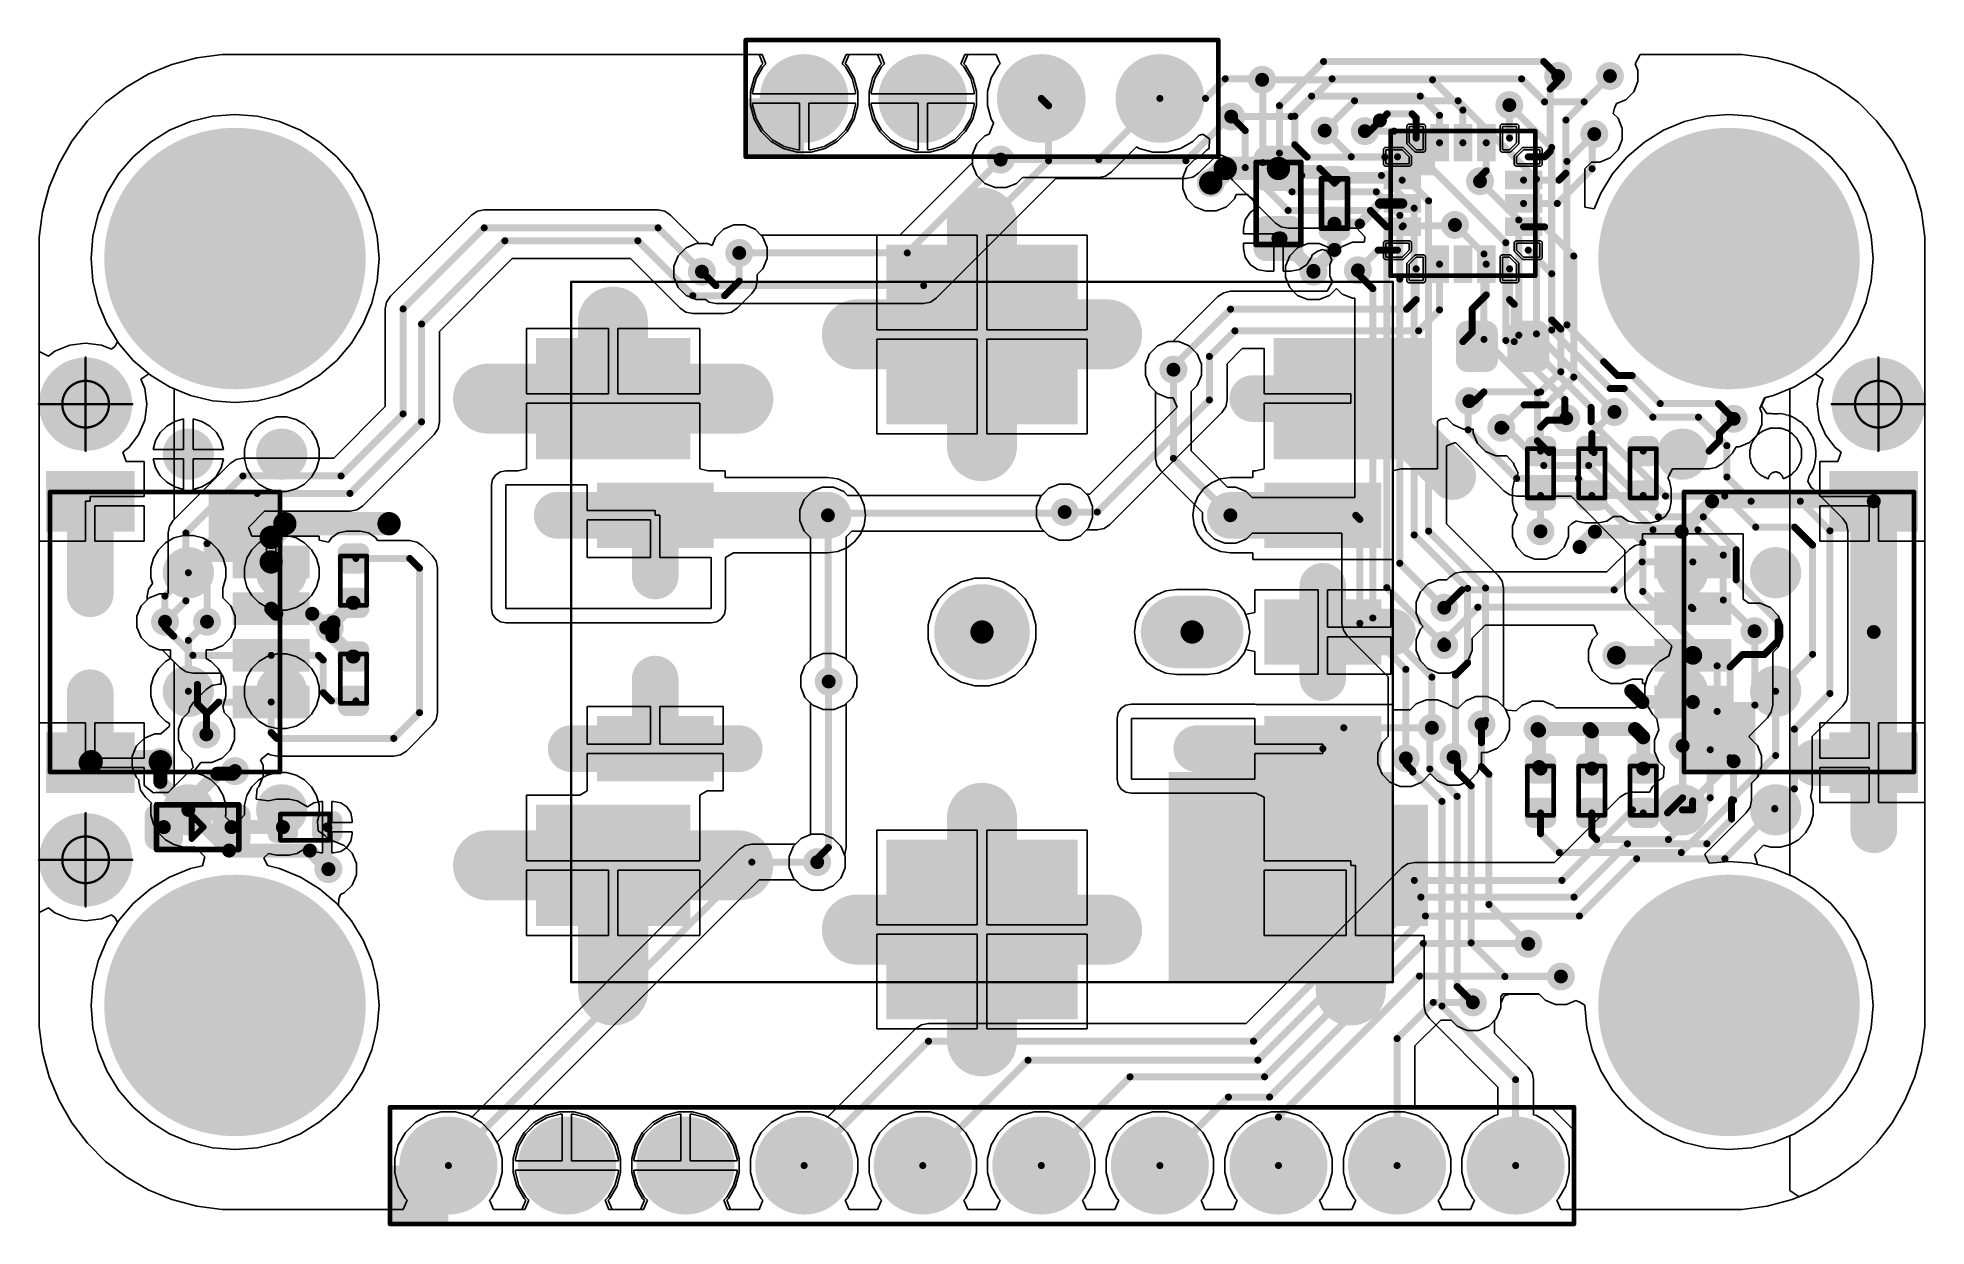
# Model space of a CAD drawing. Header units: inches. Extents: x 0.3 to 40.7, y 0 to 25.4.
import ezdxf

# ---------------------------------------------------------------- set-up
doc = ezdxf.new("R2010")
doc.units = ezdxf.units.IN
for name, color, linetype in [('BOTTOM', 5, 'Continuous'), ('Bottom Solder', 6, 'Continuous'), ('Pad Holes', 156, 'Continuous'), ('TOP', 1, 'Continuous'), ('Top Assembly', 56, 'Continuous'), ('Top Overlay', 2, 'Continuous'), ('Top Solder', 216, 'Continuous'), ('Via Holes', 16, 'Continuous')]:
    doc.layers.add(name, color=color, linetype=linetype)

# ---------------------------------------------------------------- blocks, each defined once
blk = doc.blocks.new('F_____________1___F_________1_2629')
at = {"layer": 'TOP'}
h = blk.add_hatch(color=1, dxfattribs=at)
edge = h.paths.add_edge_path()
edge.add_arc((0, 0), 0.5, 0, 360)
at = {"layer": 'Top Solder'}
h = blk.add_hatch(color=216, dxfattribs=at)
edge = h.paths.add_edge_path()
edge.add_arc((0, 0), 1, 0, 360)
at = {"layer": 'TOP'}
for points, const_width in [([(0.5, 0, 1), (-0.5, 0, 1)], 1), ([(-0.75, 0, 1), (-0.25, 0, 1)], 0.5), ([(0.25, 0, 1), (0.75, 0, 1)], 0.5)]:
    blk.add_lwpolyline(points, format="xyb", close=True, dxfattribs=dict(at, const_width=const_width))
at = {"layer": 'Top Assembly', "const_width": 0.05}
for points in [[(0, 0), (0, 1)], [(0, 0), (-1, 0)], [(1, 0), (0, 0)], [(0, -1), (0, 0)]]:
    blk.add_lwpolyline(points, dxfattribs=at)
at = {"layer": 'Top Assembly'}
for points, const_width in [([(-0.012, 1, 1), (0.012, 1, 1)], 0.025), ([(0.5, 0, 1), (-0.5, 0, 1)], 0.05), ([(-1.012, 0, 1), (-0.988, 0, 1)], 0.025), ([(-0.512, 0, 1), (-0.487, 0, 1)], 0.025), ([(-0.012, 0, 1), (0.012, 0, 1)], 0.025), ([(-0.012, 0, 1), (0.012, 0, 1)], 0.025), ([(-0.012, 0, 1), (0.012, 0, 1)], 0.025), ([(-0.012, 0, 1), (0.012, 0, 1)], 0.025), ([(0.487, 0, 1), (0.512, 0, 1)], 0.025), ([(0.988, 0, 1), (1.012, 0, 1)], 0.025), ([(-0.012, -1, 1), (0.012, -1, 1)], 0.025)]:
    blk.add_lwpolyline(points, format="xyb", close=True, dxfattribs=dict(at, const_width=const_width))
blk = doc.blocks.new('F_____________1___F_________1_2630')
at = {"layer": 'TOP'}
h = blk.add_hatch(color=1, dxfattribs=at)
edge = h.paths.add_edge_path()
edge.add_arc((0, 0), 0.5, 0, 360)
at = {"layer": 'Top Solder'}
h = blk.add_hatch(color=216, dxfattribs=at)
edge = h.paths.add_edge_path()
edge.add_arc((0, 0), 1, 0, 360)
at = {"layer": 'TOP'}
for points, const_width in [([(0.5, 0, 1), (-0.5, 0, 1)], 1), ([(-0.75, 0, 1), (-0.25, 0, 1)], 0.5), ([(0.25, 0, 1), (0.75, 0, 1)], 0.5)]:
    blk.add_lwpolyline(points, format="xyb", close=True, dxfattribs=dict(at, const_width=const_width))
at = {"layer": 'Top Assembly', "const_width": 0.05}
for points in [[(0, 0), (0, 1)], [(0, 0), (-1, 0)], [(1, 0), (0, 0)], [(0, -1), (0, 0)]]:
    blk.add_lwpolyline(points, dxfattribs=at)
at = {"layer": 'Top Assembly'}
for points, const_width in [([(-0.012, 1, 1), (0.012, 1, 1)], 0.025), ([(0.5, 0, 1), (-0.5, 0, 1)], 0.05), ([(-1.012, 0, 1), (-0.988, 0, 1)], 0.025), ([(-0.512, 0, 1), (-0.487, 0, 1)], 0.025), ([(-0.012, 0, 1), (0.012, 0, 1)], 0.025), ([(-0.012, 0, 1), (0.012, 0, 1)], 0.025), ([(-0.012, 0, 1), (0.012, 0, 1)], 0.025), ([(-0.012, 0, 1), (0.012, 0, 1)], 0.025), ([(0.487, 0, 1), (0.512, 0, 1)], 0.025), ([(0.988, 0, 1), (1.012, 0, 1)], 0.025), ([(-0.012, -1, 1), (0.012, -1, 1)], 0.025)]:
    blk.add_lwpolyline(points, format="xyb", close=True, dxfattribs=dict(at, const_width=const_width))
blk = doc.blocks.new('F_____________1___F_________1_2631')
at = {"layer": 'TOP'}
h = blk.add_hatch(color=1, dxfattribs=at)
edge = h.paths.add_edge_path()
edge.add_arc((0, 0), 0.5, 0, 360)
at = {"layer": 'Top Solder'}
h = blk.add_hatch(color=216, dxfattribs=at)
edge = h.paths.add_edge_path()
edge.add_arc((0, 0), 1, 0, 360)
at = {"layer": 'TOP'}
for points, const_width in [([(0.5, 0, 1), (-0.5, 0, 1)], 1), ([(-0.75, 0, 1), (-0.25, 0, 1)], 0.5), ([(0.25, 0, 1), (0.75, 0, 1)], 0.5)]:
    blk.add_lwpolyline(points, format="xyb", close=True, dxfattribs=dict(at, const_width=const_width))
at = {"layer": 'Top Assembly', "const_width": 0.05}
for points in [[(0, 0), (0, 1)], [(0, 0), (-1, 0)], [(1, 0), (0, 0)], [(0, -1), (0, 0)]]:
    blk.add_lwpolyline(points, dxfattribs=at)
at = {"layer": 'Top Assembly'}
for points, const_width in [([(-0.012, 1, 1), (0.012, 1, 1)], 0.025), ([(0.5, 0, 1), (-0.5, 0, 1)], 0.05), ([(-1.012, 0, 1), (-0.988, 0, 1)], 0.025), ([(-0.512, 0, 1), (-0.487, 0, 1)], 0.025), ([(-0.012, 0, 1), (0.012, 0, 1)], 0.025), ([(-0.012, 0, 1), (0.012, 0, 1)], 0.025), ([(-0.012, 0, 1), (0.012, 0, 1)], 0.025), ([(-0.012, 0, 1), (0.012, 0, 1)], 0.025), ([(0.487, 0, 1), (0.512, 0, 1)], 0.025), ([(0.988, 0, 1), (1.012, 0, 1)], 0.025), ([(-0.012, -1, 1), (0.012, -1, 1)], 0.025)]:
    blk.add_lwpolyline(points, format="xyb", close=True, dxfattribs=dict(at, const_width=const_width))
blk = doc.blocks.new('CAP_0603_2632')
at = {"layer": 'TOP'}
h = blk.add_hatch(color=1, dxfattribs=at)
edge = h.paths.add_edge_path()
edge.add_arc((-0.537, -0.263), 0.222, 270, 360)
edge.add_line((-0.315, -0.263), (-0.315, 0.263))
edge.add_arc((-0.537, 0.263), 0.222, 0, 90)
edge.add_line((-0.537, 0.485), (-0.963, 0.485))
edge.add_arc((-0.963, 0.263), 0.222, 90, 180)
edge.add_line((-1.185, 0.263), (-1.185, -0.263))
edge.add_arc((-0.963, -0.263), 0.222, 180, 270)
edge.add_line((-0.963, -0.485), (-0.537, -0.485))
h = blk.add_hatch(color=1, dxfattribs=at)
edge = h.paths.add_edge_path()
edge.add_arc((0.537, 0.263), 0.222, 90, 180)
edge.add_line((0.315, 0.263), (0.315, -0.263))
edge.add_arc((0.537, -0.263), 0.222, 180, 270)
edge.add_line((0.537, -0.485), (0.963, -0.485))
edge.add_arc((0.963, -0.263), 0.222, 270, 360)
edge.add_line((1.185, -0.263), (1.185, 0.263))
edge.add_arc((0.963, 0.263), 0.222, 0, 90)
edge.add_line((0.963, 0.485), (0.537, 0.485))
at = {"layer": 'Top Solder'}
h = blk.add_hatch(color=216, dxfattribs=at)
edge = h.paths.add_edge_path()
edge.add_arc((-0.537, -0.263), 0.272, 270, 360)
edge.add_line((-0.265, -0.263), (-0.265, 0.263))
edge.add_arc((-0.537, 0.263), 0.272, 0, 90)
edge.add_line((-0.537, 0.535), (-0.963, 0.535))
edge.add_arc((-0.963, 0.263), 0.272, 90, 180)
edge.add_line((-1.235, 0.263), (-1.235, -0.263))
edge.add_arc((-0.963, -0.263), 0.272, 180, 270)
edge.add_line((-0.963, -0.535), (-0.537, -0.535))
h = blk.add_hatch(color=216, dxfattribs=at)
edge = h.paths.add_edge_path()
edge.add_arc((0.537, 0.263), 0.272, 90, 180)
edge.add_line((0.265, 0.263), (0.265, -0.263))
edge.add_arc((0.537, -0.263), 0.272, 180, 270)
edge.add_line((0.537, -0.535), (0.963, -0.535))
edge.add_arc((0.963, -0.263), 0.272, 270, 360)
edge.add_line((1.235, -0.263), (1.235, 0.263))
edge.add_arc((0.963, 0.263), 0.272, 0, 90)
edge.add_line((0.963, 0.535), (0.537, 0.535))
at = {"layer": 'Top Assembly', "const_width": 0.12}
for points in [[(-0.88, 0.48), (0.88, 0.48)], [(-0.88, 0.48), (-0.88, -0.48)], [(0.88, 0.48), (0.88, -0.48)], [(-0.88, -0.48), (0.88, -0.48)]]:
    blk.add_lwpolyline(points, dxfattribs=at)
at = {"layer": 'Top Assembly', "const_width": 0.06}
for points in [[(-0.91, 0.48, 1), (-0.85, 0.48, 1)], [(-0.91, 0.48, 1), (-0.85, 0.48, 1)], [(0.85, 0.48, 1), (0.91, 0.48, 1)], [(0.85, 0.48, 1), (0.91, 0.48, 1)], [(-0.91, -0.48, 1), (-0.85, -0.48, 1)], [(-0.91, -0.48, 1), (-0.85, -0.48, 1)], [(0.85, -0.48, 1), (0.91, -0.48, 1)], [(0.85, -0.48, 1), (0.91, -0.48, 1)]]:
    blk.add_lwpolyline(points, format="xyb", close=True, dxfattribs=at)
blk = doc.blocks.new('CAP_0402_2633')
at = {"layer": 'TOP'}
h = blk.add_hatch(color=1, dxfattribs=at)
edge = h.paths.add_edge_path()
edge.add_arc((-0.271, -0.139), 0.151, 270, 360)
edge.add_line((-0.12, -0.139), (-0.12, 0.139))
edge.add_arc((-0.271, 0.139), 0.151, 0, 90)
edge.add_line((-0.271, 0.29), (-0.599, 0.29))
edge.add_arc((-0.599, 0.139), 0.151, 90, 180)
edge.add_line((-0.75, 0.139), (-0.75, -0.139))
edge.add_arc((-0.599, -0.139), 0.151, 180, 270)
edge.add_line((-0.599, -0.29), (-0.271, -0.29))
h = blk.add_hatch(color=1, dxfattribs=at)
edge = h.paths.add_edge_path()
edge.add_arc((0.271, 0.139), 0.151, 90, 180)
edge.add_line((0.12, 0.139), (0.12, -0.139))
edge.add_arc((0.271, -0.139), 0.151, 180, 270)
edge.add_line((0.271, -0.29), (0.599, -0.29))
edge.add_arc((0.599, -0.139), 0.151, 270, 360)
edge.add_line((0.75, -0.139), (0.75, 0.139))
edge.add_arc((0.599, 0.139), 0.151, 0, 90)
edge.add_line((0.599, 0.29), (0.271, 0.29))
at = {"layer": 'Top Solder'}
h = blk.add_hatch(color=216, dxfattribs=at)
edge = h.paths.add_edge_path()
edge.add_arc((-0.271, -0.139), 0.201, 270, 360)
edge.add_line((-0.07, -0.139), (-0.07, 0.139))
edge.add_arc((-0.271, 0.139), 0.201, 0, 90)
edge.add_line((-0.271, 0.34), (-0.599, 0.34))
edge.add_arc((-0.599, 0.139), 0.201, 90, 180)
edge.add_line((-0.8, 0.139), (-0.8, -0.139))
edge.add_arc((-0.599, -0.139), 0.201, 180, 270)
edge.add_line((-0.599, -0.34), (-0.271, -0.34))
h = blk.add_hatch(color=216, dxfattribs=at)
edge = h.paths.add_edge_path()
edge.add_arc((0.271, 0.139), 0.201, 90, 180)
edge.add_line((0.07, 0.139), (0.07, -0.139))
edge.add_arc((0.271, -0.139), 0.201, 180, 270)
edge.add_line((0.271, -0.34), (0.599, -0.34))
edge.add_arc((0.599, -0.139), 0.201, 270, 360)
edge.add_line((0.8, -0.139), (0.8, 0.139))
edge.add_arc((0.599, 0.139), 0.201, 0, 90)
edge.add_line((0.599, 0.34), (0.271, 0.34))
at = {"layer": 'Top Assembly', "const_width": 0.12}
for points in [[(0.53, 0.28), (-0.53, 0.28)], [(-0.53, -0.28), (-0.53, 0.28)], [(0.53, -0.28), (0.53, 0.28)], [(0.53, -0.28), (-0.53, -0.28)]]:
    blk.add_lwpolyline(points, dxfattribs=at)
at = {"layer": 'Top Assembly', "const_width": 0.06}
for points in [[(-0.56, 0.28, 1), (-0.5, 0.28, 1)], [(-0.56, 0.28, 1), (-0.5, 0.28, 1)], [(0.5, 0.28, 1), (0.56, 0.28, 1)], [(0.5, 0.28, 1), (0.56, 0.28, 1)], [(-0.56, -0.28, 1), (-0.5, -0.28, 1)], [(-0.56, -0.28, 1), (-0.5, -0.28, 1)], [(0.5, -0.28, 1), (0.56, -0.28, 1)], [(0.5, -0.28, 1), (0.56, -0.28, 1)]]:
    blk.add_lwpolyline(points, format="xyb", close=True, dxfattribs=at)
blk = doc.blocks.new('RES_0402_2634')
at = {"layer": 'TOP'}
h = blk.add_hatch(color=1, dxfattribs=at)
edge = h.paths.add_edge_path()
edge.add_arc((-0.34, -0.15), 0.14, 270, 360)
edge.add_line((-0.2, -0.15), (-0.2, 0.15))
edge.add_arc((-0.34, 0.15), 0.14, 0, 90)
edge.add_line((-0.34, 0.29), (-0.61, 0.29))
edge.add_arc((-0.61, 0.15), 0.14, 90, 180)
edge.add_line((-0.75, 0.15), (-0.75, -0.15))
edge.add_arc((-0.61, -0.15), 0.14, 180, 270)
edge.add_line((-0.61, -0.29), (-0.34, -0.29))
h = blk.add_hatch(color=1, dxfattribs=at)
edge = h.paths.add_edge_path()
edge.add_arc((0.34, 0.15), 0.14, 90, 180)
edge.add_line((0.2, 0.15), (0.2, -0.15))
edge.add_arc((0.34, -0.15), 0.14, 180, 270)
edge.add_line((0.34, -0.29), (0.61, -0.29))
edge.add_arc((0.61, -0.15), 0.14, 270, 360)
edge.add_line((0.75, -0.15), (0.75, 0.15))
edge.add_arc((0.61, 0.15), 0.14, 0, 90)
edge.add_line((0.61, 0.29), (0.34, 0.29))
at = {"layer": 'Top Solder'}
h = blk.add_hatch(color=216, dxfattribs=at)
edge = h.paths.add_edge_path()
edge.add_arc((-0.34, -0.15), 0.19, 270, 360)
edge.add_line((-0.15, -0.15), (-0.15, 0.15))
edge.add_arc((-0.34, 0.15), 0.19, 0, 90)
edge.add_line((-0.34, 0.34), (-0.61, 0.34))
edge.add_arc((-0.61, 0.15), 0.19, 90, 180)
edge.add_line((-0.8, 0.15), (-0.8, -0.15))
edge.add_arc((-0.61, -0.15), 0.19, 180, 270)
edge.add_line((-0.61, -0.34), (-0.34, -0.34))
h = blk.add_hatch(color=216, dxfattribs=at)
edge = h.paths.add_edge_path()
edge.add_arc((0.34, 0.15), 0.19, 90, 180)
edge.add_line((0.15, 0.15), (0.15, -0.15))
edge.add_arc((0.34, -0.15), 0.19, 180, 270)
edge.add_line((0.34, -0.34), (0.61, -0.34))
edge.add_arc((0.61, -0.15), 0.19, 270, 360)
edge.add_line((0.8, -0.15), (0.8, 0.15))
edge.add_arc((0.61, 0.15), 0.19, 0, 90)
edge.add_line((0.61, 0.34), (0.34, 0.34))
at = {"layer": 'Top Assembly', "const_width": 0.1}
for points in [[(0.53, 0.28), (-0.53, 0.28)], [(-0.53, 0.28), (-0.53, -0.28)], [(0.53, 0.28), (0.53, -0.28)], [(-0.53, -0.28), (0.53, -0.28)]]:
    blk.add_lwpolyline(points, dxfattribs=at)
at = {"layer": 'Top Assembly', "const_width": 0.05}
for points in [[(-0.555, 0.28, 1), (-0.505, 0.28, 1)], [(-0.555, 0.28, 1), (-0.505, 0.28, 1)], [(0.505, 0.28, 1), (0.555, 0.28, 1)], [(0.505, 0.28, 1), (0.555, 0.28, 1)], [(-0.555, -0.28, 1), (-0.505, -0.28, 1)], [(-0.555, -0.28, 1), (-0.505, -0.28, 1)], [(0.505, -0.28, 1), (0.555, -0.28, 1)], [(0.505, -0.28, 1), (0.555, -0.28, 1)]]:
    blk.add_lwpolyline(points, format="xyb", close=True, dxfattribs=at)
blk = doc.blocks.new('RES_0402_2635')
at = {"layer": 'TOP'}
h = blk.add_hatch(color=1, dxfattribs=at)
edge = h.paths.add_edge_path()
edge.add_arc((-0.34, -0.15), 0.14, 270, 360)
edge.add_line((-0.2, -0.15), (-0.2, 0.15))
edge.add_arc((-0.34, 0.15), 0.14, 0, 90)
edge.add_line((-0.34, 0.29), (-0.61, 0.29))
edge.add_arc((-0.61, 0.15), 0.14, 90, 180)
edge.add_line((-0.75, 0.15), (-0.75, -0.15))
edge.add_arc((-0.61, -0.15), 0.14, 180, 270)
edge.add_line((-0.61, -0.29), (-0.34, -0.29))
h = blk.add_hatch(color=1, dxfattribs=at)
edge = h.paths.add_edge_path()
edge.add_arc((0.34, 0.15), 0.14, 90, 180)
edge.add_line((0.2, 0.15), (0.2, -0.15))
edge.add_arc((0.34, -0.15), 0.14, 180, 270)
edge.add_line((0.34, -0.29), (0.61, -0.29))
edge.add_arc((0.61, -0.15), 0.14, 270, 360)
edge.add_line((0.75, -0.15), (0.75, 0.15))
edge.add_arc((0.61, 0.15), 0.14, 0, 90)
edge.add_line((0.61, 0.29), (0.34, 0.29))
at = {"layer": 'Top Solder'}
h = blk.add_hatch(color=216, dxfattribs=at)
edge = h.paths.add_edge_path()
edge.add_arc((-0.34, -0.15), 0.19, 270, 360)
edge.add_line((-0.15, -0.15), (-0.15, 0.15))
edge.add_arc((-0.34, 0.15), 0.19, 0, 90)
edge.add_line((-0.34, 0.34), (-0.61, 0.34))
edge.add_arc((-0.61, 0.15), 0.19, 90, 180)
edge.add_line((-0.8, 0.15), (-0.8, -0.15))
edge.add_arc((-0.61, -0.15), 0.19, 180, 270)
edge.add_line((-0.61, -0.34), (-0.34, -0.34))
h = blk.add_hatch(color=216, dxfattribs=at)
edge = h.paths.add_edge_path()
edge.add_arc((0.34, 0.15), 0.19, 90, 180)
edge.add_line((0.15, 0.15), (0.15, -0.15))
edge.add_arc((0.34, -0.15), 0.19, 180, 270)
edge.add_line((0.34, -0.34), (0.61, -0.34))
edge.add_arc((0.61, -0.15), 0.19, 270, 360)
edge.add_line((0.8, -0.15), (0.8, 0.15))
edge.add_arc((0.61, 0.15), 0.19, 0, 90)
edge.add_line((0.61, 0.34), (0.34, 0.34))
at = {"layer": 'Top Assembly', "const_width": 0.1}
for points in [[(-0.53, -0.28), (-0.53, 0.28)], [(-0.53, 0.28), (0.53, 0.28)], [(0.53, -0.28), (0.53, 0.28)], [(0.53, -0.28), (-0.53, -0.28)]]:
    blk.add_lwpolyline(points, dxfattribs=at)
at = {"layer": 'Top Assembly', "const_width": 0.05}
for points in [[(-0.555, 0.28, 1), (-0.505, 0.28, 1)], [(-0.555, 0.28, 1), (-0.505, 0.28, 1)], [(0.505, 0.28, 1), (0.555, 0.28, 1)], [(0.505, 0.28, 1), (0.555, 0.28, 1)], [(-0.555, -0.28, 1), (-0.505, -0.28, 1)], [(-0.555, -0.28, 1), (-0.505, -0.28, 1)], [(0.505, -0.28, 1), (0.555, -0.28, 1)], [(0.505, -0.28, 1), (0.555, -0.28, 1)]]:
    blk.add_lwpolyline(points, format="xyb", close=True, dxfattribs=at)
blk = doc.blocks.new('RES_0402_2636')
at = {"layer": 'TOP'}
h = blk.add_hatch(color=1, dxfattribs=at)
edge = h.paths.add_edge_path()
edge.add_arc((-0.34, -0.15), 0.14, 270, 360)
edge.add_line((-0.2, -0.15), (-0.2, 0.15))
edge.add_arc((-0.34, 0.15), 0.14, 0, 90)
edge.add_line((-0.34, 0.29), (-0.61, 0.29))
edge.add_arc((-0.61, 0.15), 0.14, 90, 180)
edge.add_line((-0.75, 0.15), (-0.75, -0.15))
edge.add_arc((-0.61, -0.15), 0.14, 180, 270)
edge.add_line((-0.61, -0.29), (-0.34, -0.29))
h = blk.add_hatch(color=1, dxfattribs=at)
edge = h.paths.add_edge_path()
edge.add_arc((0.34, 0.15), 0.14, 90, 180)
edge.add_line((0.2, 0.15), (0.2, -0.15))
edge.add_arc((0.34, -0.15), 0.14, 180, 270)
edge.add_line((0.34, -0.29), (0.61, -0.29))
edge.add_arc((0.61, -0.15), 0.14, 270, 360)
edge.add_line((0.75, -0.15), (0.75, 0.15))
edge.add_arc((0.61, 0.15), 0.14, 0, 90)
edge.add_line((0.61, 0.29), (0.34, 0.29))
at = {"layer": 'Top Solder'}
h = blk.add_hatch(color=216, dxfattribs=at)
edge = h.paths.add_edge_path()
edge.add_arc((-0.34, -0.15), 0.19, 270, 360)
edge.add_line((-0.15, -0.15), (-0.15, 0.15))
edge.add_arc((-0.34, 0.15), 0.19, 0, 90)
edge.add_line((-0.34, 0.34), (-0.61, 0.34))
edge.add_arc((-0.61, 0.15), 0.19, 90, 180)
edge.add_line((-0.8, 0.15), (-0.8, -0.15))
edge.add_arc((-0.61, -0.15), 0.19, 180, 270)
edge.add_line((-0.61, -0.34), (-0.34, -0.34))
h = blk.add_hatch(color=216, dxfattribs=at)
edge = h.paths.add_edge_path()
edge.add_arc((0.34, 0.15), 0.19, 90, 180)
edge.add_line((0.15, 0.15), (0.15, -0.15))
edge.add_arc((0.34, -0.15), 0.19, 180, 270)
edge.add_line((0.34, -0.34), (0.61, -0.34))
edge.add_arc((0.61, -0.15), 0.19, 270, 360)
edge.add_line((0.8, -0.15), (0.8, 0.15))
edge.add_arc((0.61, 0.15), 0.19, 0, 90)
edge.add_line((0.61, 0.34), (0.34, 0.34))
at = {"layer": 'Top Assembly', "const_width": 0.1}
for points in [[(-0.53, 0.28), (-0.53, -0.28)], [(-0.53, 0.28), (0.53, 0.28)], [(0.53, 0.28), (0.53, -0.28)], [(0.53, -0.28), (-0.53, -0.28)]]:
    blk.add_lwpolyline(points, dxfattribs=at)
at = {"layer": 'Top Assembly', "const_width": 0.05}
for points in [[(-0.555, 0.28, 1), (-0.505, 0.28, 1)], [(-0.555, 0.28, 1), (-0.505, 0.28, 1)], [(0.505, 0.28, 1), (0.555, 0.28, 1)], [(0.505, 0.28, 1), (0.555, 0.28, 1)], [(-0.555, -0.28, 1), (-0.505, -0.28, 1)], [(-0.555, -0.28, 1), (-0.505, -0.28, 1)], [(0.505, -0.28, 1), (0.555, -0.28, 1)], [(0.505, -0.28, 1), (0.555, -0.28, 1)]]:
    blk.add_lwpolyline(points, format="xyb", close=True, dxfattribs=at)
blk = doc.blocks.new('RES_0402_2637')
at = {"layer": 'TOP'}
h = blk.add_hatch(color=1, dxfattribs=at)
edge = h.paths.add_edge_path()
edge.add_arc((-0.34, -0.15), 0.14, 270, 360)
edge.add_line((-0.2, -0.15), (-0.2, 0.15))
edge.add_arc((-0.34, 0.15), 0.14, 0, 90)
edge.add_line((-0.34, 0.29), (-0.61, 0.29))
edge.add_arc((-0.61, 0.15), 0.14, 90, 180)
edge.add_line((-0.75, 0.15), (-0.75, -0.15))
edge.add_arc((-0.61, -0.15), 0.14, 180, 270)
edge.add_line((-0.61, -0.29), (-0.34, -0.29))
h = blk.add_hatch(color=1, dxfattribs=at)
edge = h.paths.add_edge_path()
edge.add_arc((0.34, 0.15), 0.14, 90, 180)
edge.add_line((0.2, 0.15), (0.2, -0.15))
edge.add_arc((0.34, -0.15), 0.14, 180, 270)
edge.add_line((0.34, -0.29), (0.61, -0.29))
edge.add_arc((0.61, -0.15), 0.14, 270, 360)
edge.add_line((0.75, -0.15), (0.75, 0.15))
edge.add_arc((0.61, 0.15), 0.14, 0, 90)
edge.add_line((0.61, 0.29), (0.34, 0.29))
at = {"layer": 'Top Solder'}
h = blk.add_hatch(color=216, dxfattribs=at)
edge = h.paths.add_edge_path()
edge.add_arc((-0.34, -0.15), 0.19, 270, 360)
edge.add_line((-0.15, -0.15), (-0.15, 0.15))
edge.add_arc((-0.34, 0.15), 0.19, 0, 90)
edge.add_line((-0.34, 0.34), (-0.61, 0.34))
edge.add_arc((-0.61, 0.15), 0.19, 90, 180)
edge.add_line((-0.8, 0.15), (-0.8, -0.15))
edge.add_arc((-0.61, -0.15), 0.19, 180, 270)
edge.add_line((-0.61, -0.34), (-0.34, -0.34))
h = blk.add_hatch(color=216, dxfattribs=at)
edge = h.paths.add_edge_path()
edge.add_arc((0.34, 0.15), 0.19, 90, 180)
edge.add_line((0.15, 0.15), (0.15, -0.15))
edge.add_arc((0.34, -0.15), 0.19, 180, 270)
edge.add_line((0.34, -0.34), (0.61, -0.34))
edge.add_arc((0.61, -0.15), 0.19, 270, 360)
edge.add_line((0.8, -0.15), (0.8, 0.15))
edge.add_arc((0.61, 0.15), 0.19, 0, 90)
edge.add_line((0.61, 0.34), (0.34, 0.34))
at = {"layer": 'Top Assembly', "const_width": 0.1}
for points in [[(0.53, 0.28), (-0.53, 0.28)], [(-0.53, -0.28), (-0.53, 0.28)], [(0.53, -0.28), (0.53, 0.28)], [(0.53, -0.28), (-0.53, -0.28)]]:
    blk.add_lwpolyline(points, dxfattribs=at)
at = {"layer": 'Top Assembly', "const_width": 0.05}
for points in [[(-0.555, 0.28, 1), (-0.505, 0.28, 1)], [(-0.555, 0.28, 1), (-0.505, 0.28, 1)], [(0.505, 0.28, 1), (0.555, 0.28, 1)], [(0.505, 0.28, 1), (0.555, 0.28, 1)], [(-0.555, -0.28, 1), (-0.505, -0.28, 1)], [(-0.555, -0.28, 1), (-0.505, -0.28, 1)], [(0.505, -0.28, 1), (0.555, -0.28, 1)], [(0.505, -0.28, 1), (0.555, -0.28, 1)]]:
    blk.add_lwpolyline(points, format="xyb", close=True, dxfattribs=at)
blk = doc.blocks.new('RES_0402_2638')
at = {"layer": 'TOP'}
h = blk.add_hatch(color=1, dxfattribs=at)
edge = h.paths.add_edge_path()
edge.add_arc((-0.34, -0.15), 0.14, 270, 360)
edge.add_line((-0.2, -0.15), (-0.2, 0.15))
edge.add_arc((-0.34, 0.15), 0.14, 0, 90)
edge.add_line((-0.34, 0.29), (-0.61, 0.29))
edge.add_arc((-0.61, 0.15), 0.14, 90, 180)
edge.add_line((-0.75, 0.15), (-0.75, -0.15))
edge.add_arc((-0.61, -0.15), 0.14, 180, 270)
edge.add_line((-0.61, -0.29), (-0.34, -0.29))
h = blk.add_hatch(color=1, dxfattribs=at)
edge = h.paths.add_edge_path()
edge.add_arc((0.34, 0.15), 0.14, 90, 180)
edge.add_line((0.2, 0.15), (0.2, -0.15))
edge.add_arc((0.34, -0.15), 0.14, 180, 270)
edge.add_line((0.34, -0.29), (0.61, -0.29))
edge.add_arc((0.61, -0.15), 0.14, 270, 360)
edge.add_line((0.75, -0.15), (0.75, 0.15))
edge.add_arc((0.61, 0.15), 0.14, 0, 90)
edge.add_line((0.61, 0.29), (0.34, 0.29))
at = {"layer": 'Top Solder'}
h = blk.add_hatch(color=216, dxfattribs=at)
edge = h.paths.add_edge_path()
edge.add_arc((-0.34, -0.15), 0.19, 270, 360)
edge.add_line((-0.15, -0.15), (-0.15, 0.15))
edge.add_arc((-0.34, 0.15), 0.19, 0, 90)
edge.add_line((-0.34, 0.34), (-0.61, 0.34))
edge.add_arc((-0.61, 0.15), 0.19, 90, 180)
edge.add_line((-0.8, 0.15), (-0.8, -0.15))
edge.add_arc((-0.61, -0.15), 0.19, 180, 270)
edge.add_line((-0.61, -0.34), (-0.34, -0.34))
h = blk.add_hatch(color=216, dxfattribs=at)
edge = h.paths.add_edge_path()
edge.add_arc((0.34, 0.15), 0.19, 90, 180)
edge.add_line((0.15, 0.15), (0.15, -0.15))
edge.add_arc((0.34, -0.15), 0.19, 180, 270)
edge.add_line((0.34, -0.34), (0.61, -0.34))
edge.add_arc((0.61, -0.15), 0.19, 270, 360)
edge.add_line((0.8, -0.15), (0.8, 0.15))
edge.add_arc((0.61, 0.15), 0.19, 0, 90)
edge.add_line((0.61, 0.34), (0.34, 0.34))
at = {"layer": 'Top Assembly', "const_width": 0.1}
for points in [[(0.53, 0.28), (-0.53, 0.28)], [(-0.53, 0.28), (-0.53, -0.28)], [(0.53, 0.28), (0.53, -0.28)], [(-0.53, -0.28), (0.53, -0.28)]]:
    blk.add_lwpolyline(points, dxfattribs=at)
at = {"layer": 'Top Assembly', "const_width": 0.05}
for points in [[(-0.555, 0.28, 1), (-0.505, 0.28, 1)], [(-0.555, 0.28, 1), (-0.505, 0.28, 1)], [(0.505, 0.28, 1), (0.555, 0.28, 1)], [(0.505, 0.28, 1), (0.555, 0.28, 1)], [(-0.555, -0.28, 1), (-0.505, -0.28, 1)], [(-0.555, -0.28, 1), (-0.505, -0.28, 1)], [(0.505, -0.28, 1), (0.555, -0.28, 1)], [(0.505, -0.28, 1), (0.555, -0.28, 1)]]:
    blk.add_lwpolyline(points, format="xyb", close=True, dxfattribs=at)
blk = doc.blocks.new('RES_0402_2639')
at = {"layer": 'TOP'}
h = blk.add_hatch(color=1, dxfattribs=at)
edge = h.paths.add_edge_path()
edge.add_arc((-0.34, -0.15), 0.14, 270, 360)
edge.add_line((-0.2, -0.15), (-0.2, 0.15))
edge.add_arc((-0.34, 0.15), 0.14, 0, 90)
edge.add_line((-0.34, 0.29), (-0.61, 0.29))
edge.add_arc((-0.61, 0.15), 0.14, 90, 180)
edge.add_line((-0.75, 0.15), (-0.75, -0.15))
edge.add_arc((-0.61, -0.15), 0.14, 180, 270)
edge.add_line((-0.61, -0.29), (-0.34, -0.29))
h = blk.add_hatch(color=1, dxfattribs=at)
edge = h.paths.add_edge_path()
edge.add_arc((0.34, 0.15), 0.14, 90, 180)
edge.add_line((0.2, 0.15), (0.2, -0.15))
edge.add_arc((0.34, -0.15), 0.14, 180, 270)
edge.add_line((0.34, -0.29), (0.61, -0.29))
edge.add_arc((0.61, -0.15), 0.14, 270, 360)
edge.add_line((0.75, -0.15), (0.75, 0.15))
edge.add_arc((0.61, 0.15), 0.14, 0, 90)
edge.add_line((0.61, 0.29), (0.34, 0.29))
at = {"layer": 'Top Solder'}
h = blk.add_hatch(color=216, dxfattribs=at)
edge = h.paths.add_edge_path()
edge.add_arc((-0.34, -0.15), 0.19, 270, 360)
edge.add_line((-0.15, -0.15), (-0.15, 0.15))
edge.add_arc((-0.34, 0.15), 0.19, 0, 90)
edge.add_line((-0.34, 0.34), (-0.61, 0.34))
edge.add_arc((-0.61, 0.15), 0.19, 90, 180)
edge.add_line((-0.8, 0.15), (-0.8, -0.15))
edge.add_arc((-0.61, -0.15), 0.19, 180, 270)
edge.add_line((-0.61, -0.34), (-0.34, -0.34))
h = blk.add_hatch(color=216, dxfattribs=at)
edge = h.paths.add_edge_path()
edge.add_arc((0.34, 0.15), 0.19, 90, 180)
edge.add_line((0.15, 0.15), (0.15, -0.15))
edge.add_arc((0.34, -0.15), 0.19, 180, 270)
edge.add_line((0.34, -0.34), (0.61, -0.34))
edge.add_arc((0.61, -0.15), 0.19, 270, 360)
edge.add_line((0.8, -0.15), (0.8, 0.15))
edge.add_arc((0.61, 0.15), 0.19, 0, 90)
edge.add_line((0.61, 0.34), (0.34, 0.34))
at = {"layer": 'Top Assembly', "const_width": 0.1}
for points in [[(-0.53, -0.28), (-0.53, 0.28)], [(-0.53, 0.28), (0.53, 0.28)], [(0.53, -0.28), (0.53, 0.28)], [(0.53, -0.28), (-0.53, -0.28)]]:
    blk.add_lwpolyline(points, dxfattribs=at)
at = {"layer": 'Top Assembly', "const_width": 0.05}
for points in [[(-0.555, 0.28, 1), (-0.505, 0.28, 1)], [(-0.555, 0.28, 1), (-0.505, 0.28, 1)], [(0.505, 0.28, 1), (0.555, 0.28, 1)], [(0.505, 0.28, 1), (0.555, 0.28, 1)], [(-0.555, -0.28, 1), (-0.505, -0.28, 1)], [(-0.555, -0.28, 1), (-0.505, -0.28, 1)], [(0.505, -0.28, 1), (0.555, -0.28, 1)], [(0.505, -0.28, 1), (0.555, -0.28, 1)]]:
    blk.add_lwpolyline(points, format="xyb", close=True, dxfattribs=at)
blk = doc.blocks.new('UFQFPN20_2640')
at = {"layer": 'TOP'}
for points in [[(-0.65, 1.65), (-0.35, 1.65), (-0.35, 0.95), (-0.65, 0.95)], [(-0.15, 1.65), (0.15, 1.65), (0.15, 0.95), (-0.15, 0.95)], [(0.35, 1.65), (0.65, 1.65), (0.65, 0.95), (0.35, 0.95)], [(-1.65, 0.35), (-1.65, 0.65), (-0.95, 0.65), (-0.95, 0.35)], [(0.95, 0.35), (0.95, 0.65), (1.65, 0.65), (1.65, 0.35)], [(-1.65, -0.15), (-1.65, 0.15), (-0.95, 0.15), (-0.95, -0.15)], [(0.95, -0.15), (0.95, 0.15), (1.65, 0.15), (1.65, -0.15)], [(-1.65, -0.65), (-1.65, -0.35), (-0.95, -0.35), (-0.95, -0.65)], [(0.95, -0.65), (0.95, -0.35), (1.65, -0.35), (1.65, -0.65)], [(-0.65, -0.95), (-0.35, -0.95), (-0.35, -1.65), (-0.65, -1.65)], [(-0.15, -0.95), (0.15, -0.95), (0.15, -1.65), (-0.15, -1.65)], [(0.35, -0.95), (0.65, -0.95), (0.65, -1.65), (0.35, -1.65)]]:
    blk.add_hatch(color=1, dxfattribs=at).paths.add_polyline_path(points)
at = {"layer": 'Top Assembly'}
blk.add_hatch(color=56, dxfattribs=at).paths.add_polyline_path([(-1.55, 0.6), (-0.6, 0.6), (-0.6, 1.55), (-1.55, 1.55)])
at = {"layer": 'Top Solder'}
for points in [[(-0.7, 1.7), (-0.3, 1.7), (-0.3, 0.9), (-0.7, 0.9)], [(-0.2, 1.7), (0.2, 1.7), (0.2, 0.9), (-0.2, 0.9)], [(0.3, 1.7), (0.7, 1.7), (0.7, 0.9), (0.3, 0.9)], [(-1.7, 0.3), (-1.7, 0.7), (-0.9, 0.7), (-0.9, 0.3)], [(0.9, 0.3), (0.9, 0.7), (1.7, 0.7), (1.7, 0.3)], [(-1.7, -0.2), (-1.7, 0.2), (-0.9, 0.2), (-0.9, -0.2)], [(0.9, -0.2), (0.9, 0.2), (1.7, 0.2), (1.7, -0.2)], [(-1.7, -0.7), (-1.7, -0.3), (-0.9, -0.3), (-0.9, -0.7)], [(0.9, -0.7), (0.9, -0.3), (1.7, -0.3), (1.7, -0.7)], [(-0.7, -0.9), (-0.3, -0.9), (-0.3, -1.7), (-0.7, -1.7)], [(-0.2, -0.9), (0.2, -0.9), (0.2, -1.7), (-0.2, -1.7)], [(0.3, -0.9), (0.7, -0.9), (0.7, -1.7), (0.3, -1.7)]]:
    blk.add_hatch(color=216, dxfattribs=at).paths.add_polyline_path(points)
at = {"layer": 'TOP'}
for p, q in [((-1.15, 1.65), (-1.15, 1.3)), ((-0.85, 1.65), (-1.15, 1.65)), ((-0.85, 1.15), (-0.85, 1.65)), ((0.85, 1.15), (0.85, 1.65)), ((0.85, 1.65), (1.15, 1.65)), ((1.15, 1.65), (1.15, 1.3)), ((-1.15, 1.3), (-1, 1.15)), ((1.15, 1.3), (1, 1.15)), ((-1.65, 0.85), (-1.65, 1.15)), ((-1.65, 1.15), (-1.3, 1.15)), ((-1.15, 0.85), (-1.65, 0.85)), ((-1.3, 1.15), (-1.15, 1)), ((-1.15, 1), (-1.15, 0.85)), ((-1, 1.15), (-0.85, 1.15)), ((1, 1.15), (0.85, 1.15)), ((1.15, 1), (1.3, 1.15)), ((1.15, 0.85), (1.15, 1)), ((1.65, 0.85), (1.15, 0.85)), ((1.3, 1.15), (1.65, 1.15)), ((1.65, 1.15), (1.65, 0.85)), ((-1.15, -0.85), (-1.65, -0.85)), ((-1.65, -0.85), (-1.65, -1.15)), ((-1.65, -1.15), (-1.3, -1.15)), ((-1.3, -1.15), (-1.15, -1)), ((-1.15, -1), (-1.15, -0.85)), ((-1.15, -1.3), (-1, -1.15)), ((-1, -1.15), (-0.85, -1.15)), ((-0.85, -1.15), (-0.85, -1.65)), ((0.85, -1.65), (0.85, -1.15)), ((0.85, -1.15), (1, -1.15)), ((1, -1.15), (1.15, -1.3)), ((1.15, -0.85), (1.65, -0.85)), ((1.15, -1), (1.15, -0.85)), ((1.3, -1.15), (1.15, -1)), ((1.65, -1.15), (1.3, -1.15)), ((1.65, -0.85), (1.65, -1.15)), ((-1.15, -1.65), (-1.15, -1.3)), ((1.15, -1.3), (1.15, -1.65)), ((-0.85, -1.65), (-1.15, -1.65)), ((1.15, -1.65), (0.85, -1.65))]:
    blk.add_line(p, q, dxfattribs=at)
at = {"layer": 'Top Assembly', "const_width": 0.1}
for points in [[(-1.55, -1.55), (-1.55, 1.55)], [(-1.55, 1.55), (1.55, 1.55)], [(1.55, -1.55), (1.55, 1.55)], [(-1.55, -1.55), (1.55, -1.55)]]:
    blk.add_lwpolyline(points, dxfattribs=at)
at = {"layer": 'Top Assembly', "const_width": 0.05}
for points in [[(-1.575, 1.55, 1), (-1.525, 1.55, 1)], [(-1.575, 1.55, 1), (-1.525, 1.55, 1)], [(1.525, 1.55, 1), (1.575, 1.55, 1)], [(1.525, 1.55, 1), (1.575, 1.55, 1)], [(-1.575, -1.55, 1), (-1.525, -1.55, 1)], [(-1.575, -1.55, 1), (-1.525, -1.55, 1)], [(1.525, -1.55, 1), (1.575, -1.55, 1)], [(1.525, -1.55, 1), (1.575, -1.55, 1)]]:
    blk.add_lwpolyline(points, format="xyb", close=True, dxfattribs=at)
at = {"layer": 'Top Overlay'}
for points, const_width in [([(-1.753, 1.778, 1), (-1.803, 1.778, 1)], 0.25), ([(-1.866, 1.778, 1), (-1.741, 1.778, 1)], 0.125), ([(-1.815, 1.778, 1), (-1.69, 1.778, 1)], 0.125)]:
    blk.add_lwpolyline(points, format="xyb", close=True, dxfattribs=dict(at, const_width=const_width))
at = {"layer": 'Top Solder'}
for p, q in [((-1.2, 1.65), (-1.199, 1.66)), ((-1.2, 1.3), (-1.2, 1.65)), ((-1.199, 1.66), (-1.196, 1.669)), ((-1.196, 1.669), (-1.192, 1.678)), ((-1.192, 1.678), (-1.186, 1.686)), ((-1.186, 1.686), (-1.178, 1.692)), ((-1.178, 1.692), (-1.169, 1.696)), ((-1.169, 1.696), (-1.16, 1.699)), ((-1.16, 1.699), (-1.15, 1.7)), ((-1.15, 1.7), (-0.85, 1.7)), ((-0.85, 1.7), (-0.84, 1.699)), ((-0.84, 1.699), (-0.831, 1.696)), ((-0.831, 1.696), (-0.822, 1.692)), ((-0.822, 1.692), (-0.814, 1.686)), ((-0.814, 1.686), (-0.808, 1.678)), ((-0.808, 1.678), (-0.804, 1.669)), ((-0.804, 1.669), (-0.801, 1.66)), ((-0.801, 1.66), (-0.8, 1.65)), ((-0.8, 1.65), (-0.8, 1.15)), ((0.8, 1.65), (0.801, 1.66)), ((0.8, 1.15), (0.8, 1.65)), ((0.801, 1.66), (0.804, 1.669)), ((0.804, 1.669), (0.808, 1.678)), ((0.808, 1.678), (0.814, 1.686)), ((0.814, 1.686), (0.822, 1.692)), ((0.822, 1.692), (0.831, 1.696)), ((0.831, 1.696), (0.84, 1.699)), ((0.84, 1.699), (0.85, 1.7)), ((0.85, 1.7), (1.15, 1.7)), ((1.15, 1.7), (1.16, 1.699)), ((1.16, 1.699), (1.169, 1.696)), ((1.169, 1.696), (1.178, 1.692)), ((1.178, 1.692), (1.186, 1.686)), ((1.186, 1.686), (1.192, 1.678)), ((1.192, 1.678), (1.196, 1.669)), ((1.196, 1.669), (1.199, 1.66)), ((1.199, 1.66), (1.2, 1.65)), ((1.2, 1.65), (1.2, 1.3)), ((-1.2, 1.295), (-1.2, 1.3)), ((-1.2, 1.3), (-1.2, 1.3)), ((-1.199, 1.29), (-1.2, 1.295)), ((-1.197, 1.283), (-1.199, 1.29)), ((-1.196, 1.281), (-1.197, 1.283)), ((-1.192, 1.272), (-1.196, 1.281)), ((-1.186, 1.264), (-1.192, 1.272)), ((-1.036, 1.114), (-1.186, 1.264)), ((1.186, 1.264), (1.036, 1.114)), ((1.192, 1.272), (1.186, 1.264)), ((1.196, 1.281), (1.192, 1.272)), ((1.197, 1.283), (1.196, 1.281)), ((1.199, 1.29), (1.197, 1.283)), ((1.2, 1.295), (1.199, 1.29)), ((1.2, 1.3), (1.2, 1.3)), ((1.2, 1.3), (1.2, 1.295)), ((-1.7, 1.15), (-1.699, 1.16)), ((-1.7, 0.85), (-1.7, 1.15)), ((-1.699, 0.84), (-1.7, 0.85)), ((-1.699, 1.16), (-1.696, 1.169)), ((-1.696, 0.831), (-1.699, 0.84)), ((-1.696, 1.169), (-1.692, 1.178)), ((-1.692, 0.822), (-1.696, 0.831)), ((-1.692, 1.178), (-1.686, 1.186)), ((-1.686, 0.814), (-1.692, 0.822)), ((-1.686, 1.186), (-1.678, 1.192)), ((-1.678, 0.808), (-1.686, 0.814)), ((-1.678, 1.192), (-1.669, 1.196)), ((-1.669, 1.196), (-1.66, 1.199)), ((-1.66, 1.199), (-1.65, 1.2)), ((-1.65, 1.2), (-1.3, 1.2)), ((-1.3, 1.2), (-1.295, 1.2)), ((-1.3, 1.2), (-1.3, 1.2)), ((-1.295, 1.2), (-1.29, 1.199)), ((-1.29, 1.199), (-1.283, 1.197)), ((-1.283, 1.197), (-1.281, 1.196)), ((-1.281, 1.196), (-1.272, 1.192)), ((-1.272, 1.192), (-1.264, 1.186)), ((-1.264, 1.186), (-1.114, 1.036)), ((-1.114, 0.814), (-1.122, 0.808)), ((-1.114, 1.036), (-1.114, 1.036)), ((-1.114, 1.036), (-1.108, 1.028)), ((-1.108, 0.822), (-1.114, 0.814)), ((-1.108, 1.028), (-1.104, 1.019)), ((-1.104, 0.831), (-1.108, 0.822)), ((-1.104, 1.019), (-1.101, 1.01)), ((-1.101, 0.84), (-1.104, 0.831)), ((-1.101, 1.01), (-1.1, 1)), ((-1.1, 0.85), (-1.101, 0.84)), ((-1.1, 1), (-1.1, 0.85)), ((-1.028, 1.108), (-1.036, 1.114)), ((-1.036, 1.114), (-1.036, 1.114)), ((-1.019, 1.104), (-1.028, 1.108)), ((-1.01, 1.101), (-1.019, 1.104)), ((-1, 1.1), (-1.01, 1.101)), ((-0.85, 1.1), (-1, 1.1)), ((-0.84, 1.101), (-0.85, 1.1)), ((-0.831, 1.104), (-0.84, 1.101)), ((-0.822, 1.108), (-0.831, 1.104)), ((-0.814, 1.114), (-0.822, 1.108)), ((-0.808, 1.122), (-0.814, 1.114)), ((-0.804, 1.131), (-0.808, 1.122)), ((-0.801, 1.14), (-0.804, 1.131)), ((-0.8, 1.15), (-0.801, 1.14)), ((0.801, 1.14), (0.8, 1.15)), ((0.804, 1.131), (0.801, 1.14)), ((0.808, 1.122), (0.804, 1.131)), ((0.814, 1.114), (0.808, 1.122)), ((0.822, 1.108), (0.814, 1.114)), ((0.831, 1.104), (0.822, 1.108)), ((0.84, 1.101), (0.831, 1.104)), ((0.85, 1.1), (0.84, 1.101)), ((1, 1.1), (0.85, 1.1)), ((1.01, 1.101), (1, 1.1)), ((1.019, 1.104), (1.01, 1.101)), ((1.028, 1.108), (1.019, 1.104)), ((1.036, 1.114), (1.028, 1.108)), ((1.036, 1.114), (1.036, 1.114)), ((1.1, 1.005), (1.101, 1.01)), ((1.1, 1), (1.1, 1.005)), ((1.1, 0.85), (1.1, 1)), ((1.1, 1), (1.1, 1)), ((1.101, 0.84), (1.1, 0.85)), ((1.101, 1.01), (1.103, 1.017)), ((1.104, 0.831), (1.101, 0.84)), ((1.103, 1.017), (1.104, 1.019)), ((1.104, 1.019), (1.108, 1.028)), ((1.108, 0.822), (1.104, 0.831)), ((1.108, 1.028), (1.114, 1.036)), ((1.114, 0.814), (1.108, 0.822)), ((1.114, 1.036), (1.264, 1.186)), ((1.122, 0.808), (1.114, 0.814)), ((1.264, 1.186), (1.272, 1.192)), ((1.264, 1.186), (1.264, 1.186)), ((1.272, 1.192), (1.281, 1.196)), ((1.281, 1.196), (1.29, 1.199)), ((1.29, 1.199), (1.3, 1.2)), ((1.3, 1.2), (1.65, 1.2)), ((1.65, 1.2), (1.66, 1.199)), ((1.66, 1.199), (1.669, 1.196)), ((1.669, 1.196), (1.678, 1.192)), ((1.678, 1.192), (1.686, 1.186)), ((1.686, 0.814), (1.678, 0.808)), ((1.686, 1.186), (1.692, 1.178)), ((1.692, 0.822), (1.686, 0.814)), ((1.692, 1.178), (1.696, 1.169)), ((1.696, 0.831), (1.692, 0.822)), ((1.696, 1.169), (1.699, 1.16)), ((1.699, 0.84), (1.696, 0.831)), ((1.699, 1.16), (1.7, 1.15)), ((1.7, 0.85), (1.699, 0.84)), ((1.7, 1.15), (1.7, 0.85)), ((-1.669, 0.804), (-1.678, 0.808)), ((-1.66, 0.801), (-1.669, 0.804)), ((-1.65, 0.8), (-1.66, 0.801)), ((-1.15, 0.8), (-1.65, 0.8)), ((-1.14, 0.801), (-1.15, 0.8)), ((-1.131, 0.804), (-1.14, 0.801)), ((-1.122, 0.808), (-1.131, 0.804)), ((1.131, 0.804), (1.122, 0.808)), ((1.14, 0.801), (1.131, 0.804)), ((1.15, 0.8), (1.14, 0.801)), ((1.65, 0.8), (1.15, 0.8)), ((1.66, 0.801), (1.65, 0.8)), ((1.669, 0.804), (1.66, 0.801)), ((1.678, 0.808), (1.669, 0.804)), ((-1.686, -0.814), (-1.678, -0.808)), ((-1.678, -0.808), (-1.669, -0.804)), ((-1.669, -0.804), (-1.66, -0.801)), ((-1.66, -0.801), (-1.65, -0.8)), ((-1.65, -0.8), (-1.15, -0.8)), ((-1.15, -0.8), (-1.14, -0.801)), ((-1.14, -0.801), (-1.131, -0.804)), ((-1.131, -0.804), (-1.122, -0.808)), ((-1.122, -0.808), (-1.114, -0.814)), ((1.114, -0.814), (1.122, -0.808)), ((1.122, -0.808), (1.131, -0.804)), ((1.131, -0.804), (1.14, -0.801)), ((1.14, -0.801), (1.15, -0.8)), ((1.15, -0.8), (1.65, -0.8)), ((1.65, -0.8), (1.66, -0.801)), ((1.66, -0.801), (1.669, -0.804)), ((1.669, -0.804), (1.678, -0.808)), ((1.678, -0.808), (1.686, -0.814)), ((-1.7, -0.85), (-1.699, -0.84)), ((-1.7, -1.15), (-1.7, -0.85)), ((-1.699, -1.16), (-1.7, -1.15)), ((-1.699, -0.84), (-1.696, -0.831)), ((-1.696, -1.169), (-1.699, -1.16)), ((-1.696, -0.831), (-1.692, -0.822)), ((-1.692, -1.178), (-1.696, -1.169)), ((-1.692, -0.822), (-1.686, -0.814)), ((-1.686, -1.186), (-1.692, -1.178)), ((-1.678, -1.192), (-1.686, -1.186)), ((-1.669, -1.196), (-1.678, -1.192)), ((-1.66, -1.199), (-1.669, -1.196)), ((-1.65, -1.2), (-1.66, -1.199)), ((-1.3, -1.2), (-1.65, -1.2)), ((-1.295, -1.2), (-1.3, -1.2)), ((-1.3, -1.2), (-1.3, -1.2)), ((-1.29, -1.199), (-1.295, -1.2)), ((-1.283, -1.197), (-1.29, -1.199)), ((-1.281, -1.196), (-1.283, -1.197)), ((-1.272, -1.192), (-1.281, -1.196)), ((-1.264, -1.186), (-1.272, -1.192)), ((-1.114, -1.036), (-1.264, -1.186)), ((-1.186, -1.264), (-1.036, -1.114)), ((-1.114, -0.814), (-1.108, -0.822)), ((-1.108, -1.028), (-1.114, -1.036)), ((-1.114, -1.036), (-1.114, -1.036)), ((-1.108, -0.822), (-1.104, -0.831)), ((-1.104, -1.019), (-1.108, -1.028)), ((-1.104, -0.831), (-1.101, -0.84)), ((-1.101, -1.01), (-1.104, -1.019)), ((-1.101, -0.84), (-1.1, -0.85)), ((-1.1, -1), (-1.101, -1.01)), ((-1.1, -0.85), (-1.1, -1)), ((-1.036, -1.114), (-1.028, -1.108)), ((-1.036, -1.114), (-1.036, -1.114)), ((-1.028, -1.108), (-1.019, -1.104)), ((-1.019, -1.104), (-1.01, -1.101)), ((-1.01, -1.101), (-1, -1.1)), ((-1, -1.1), (-0.85, -1.1)), ((-0.85, -1.1), (-0.84, -1.101)), ((-0.84, -1.101), (-0.831, -1.104)), ((-0.831, -1.104), (-0.822, -1.108)), ((-0.822, -1.108), (-0.814, -1.114)), ((-0.814, -1.114), (-0.808, -1.122)), ((-0.808, -1.122), (-0.804, -1.131)), ((-0.804, -1.131), (-0.801, -1.14)), ((-0.801, -1.14), (-0.8, -1.15)), ((-0.8, -1.15), (-0.8, -1.65)), ((0.8, -1.15), (0.801, -1.14)), ((0.8, -1.65), (0.8, -1.15)), ((0.801, -1.14), (0.804, -1.131)), ((0.804, -1.131), (0.808, -1.122)), ((0.808, -1.122), (0.814, -1.114)), ((0.814, -1.114), (0.822, -1.108)), ((0.822, -1.108), (0.831, -1.104)), ((0.831, -1.104), (0.84, -1.101)), ((0.84, -1.101), (0.85, -1.1)), ((0.85, -1.1), (1, -1.1)), ((1, -1.1), (1.005, -1.1)), ((1, -1.1), (1, -1.1)), ((1.005, -1.1), (1.01, -1.101)), ((1.01, -1.101), (1.017, -1.103)), ((1.017, -1.103), (1.019, -1.104)), ((1.019, -1.104), (1.028, -1.108)), ((1.028, -1.108), (1.036, -1.114)), ((1.036, -1.114), (1.186, -1.264)), ((1.1, -0.85), (1.101, -0.84)), ((1.1, -1), (1.1, -0.85)), ((1.101, -1.01), (1.1, -1)), ((1.101, -0.84), (1.104, -0.831)), ((1.104, -1.019), (1.101, -1.01)), ((1.104, -0.831), (1.108, -0.822)), ((1.108, -1.028), (1.104, -1.019)), ((1.108, -0.822), (1.114, -0.814)), ((1.114, -1.036), (1.108, -1.028)), ((1.264, -1.186), (1.114, -1.036)), ((1.114, -1.036), (1.114, -1.036)), ((1.272, -1.192), (1.264, -1.186)), ((1.281, -1.196), (1.272, -1.192)), ((1.283, -1.197), (1.281, -1.196)), ((1.29, -1.199), (1.283, -1.197)), ((1.295, -1.2), (1.29, -1.199)), ((1.3, -1.2), (1.295, -1.2)), ((1.65, -1.2), (1.3, -1.2)), ((1.3, -1.2), (1.3, -1.2)), ((1.66, -1.199), (1.65, -1.2)), ((1.669, -1.196), (1.66, -1.199)), ((1.678, -1.192), (1.669, -1.196)), ((1.686, -1.186), (1.678, -1.192)), ((1.686, -0.814), (1.692, -0.822)), ((1.692, -1.178), (1.686, -1.186)), ((1.692, -0.822), (1.696, -0.831)), ((1.696, -1.169), (1.692, -1.178)), ((1.696, -0.831), (1.699, -0.84)), ((1.699, -1.16), (1.696, -1.169)), ((1.699, -0.84), (1.7, -0.85)), ((1.7, -1.15), (1.699, -1.16)), ((1.7, -0.85), (1.7, -1.15)), ((-1.2, -1.295), (-1.199, -1.29)), ((-1.2, -1.3), (-1.2, -1.295)), ((-1.2, -1.65), (-1.2, -1.3)), ((-1.2, -1.3), (-1.2, -1.3)), ((-1.199, -1.29), (-1.197, -1.283)), ((-1.197, -1.283), (-1.196, -1.281)), ((-1.196, -1.281), (-1.192, -1.272)), ((-1.192, -1.272), (-1.186, -1.264)), ((1.186, -1.264), (1.186, -1.264)), ((1.186, -1.264), (1.192, -1.272)), ((1.192, -1.272), (1.196, -1.281)), ((1.196, -1.281), (1.199, -1.29)), ((1.199, -1.29), (1.2, -1.3)), ((1.2, -1.3), (1.2, -1.65)), ((-1.199, -1.66), (-1.2, -1.65)), ((-1.196, -1.669), (-1.199, -1.66)), ((-1.192, -1.678), (-1.196, -1.669)), ((-1.186, -1.686), (-1.192, -1.678)), ((-1.178, -1.692), (-1.186, -1.686)), ((-1.169, -1.696), (-1.178, -1.692)), ((-1.16, -1.699), (-1.169, -1.696)), ((-1.15, -1.7), (-1.16, -1.699)), ((-0.85, -1.7), (-1.15, -1.7)), ((-0.84, -1.699), (-0.85, -1.7)), ((-0.831, -1.696), (-0.84, -1.699)), ((-0.822, -1.692), (-0.831, -1.696)), ((-0.814, -1.686), (-0.822, -1.692)), ((-0.808, -1.678), (-0.814, -1.686)), ((-0.804, -1.669), (-0.808, -1.678)), ((-0.801, -1.66), (-0.804, -1.669)), ((-0.8, -1.65), (-0.801, -1.66)), ((0.801, -1.66), (0.8, -1.65)), ((0.804, -1.669), (0.801, -1.66)), ((0.808, -1.678), (0.804, -1.669)), ((0.814, -1.686), (0.808, -1.678)), ((0.822, -1.692), (0.814, -1.686)), ((0.831, -1.696), (0.822, -1.692)), ((0.84, -1.699), (0.831, -1.696)), ((0.85, -1.7), (0.84, -1.699)), ((1.15, -1.7), (0.85, -1.7)), ((1.16, -1.699), (1.15, -1.7)), ((1.169, -1.696), (1.16, -1.699)), ((1.178, -1.692), (1.169, -1.696)), ((1.186, -1.686), (1.178, -1.692)), ((1.192, -1.678), (1.186, -1.686)), ((1.196, -1.669), (1.192, -1.678)), ((1.199, -1.66), (1.196, -1.669)), ((1.2, -1.65), (1.199, -1.66))]:
    blk.add_line(p, q, dxfattribs=at)
blk = doc.blocks.new('RES_0402_2641')
at = {"layer": 'TOP'}
h = blk.add_hatch(color=1, dxfattribs=at)
edge = h.paths.add_edge_path()
edge.add_arc((-0.34, -0.15), 0.14, 270, 360)
edge.add_line((-0.2, -0.15), (-0.2, 0.15))
edge.add_arc((-0.34, 0.15), 0.14, 0, 90)
edge.add_line((-0.34, 0.29), (-0.61, 0.29))
edge.add_arc((-0.61, 0.15), 0.14, 90, 180)
edge.add_line((-0.75, 0.15), (-0.75, -0.15))
edge.add_arc((-0.61, -0.15), 0.14, 180, 270)
edge.add_line((-0.61, -0.29), (-0.34, -0.29))
h = blk.add_hatch(color=1, dxfattribs=at)
edge = h.paths.add_edge_path()
edge.add_arc((0.34, 0.15), 0.14, 90, 180)
edge.add_line((0.2, 0.15), (0.2, -0.15))
edge.add_arc((0.34, -0.15), 0.14, 180, 270)
edge.add_line((0.34, -0.29), (0.61, -0.29))
edge.add_arc((0.61, -0.15), 0.14, 270, 360)
edge.add_line((0.75, -0.15), (0.75, 0.15))
edge.add_arc((0.61, 0.15), 0.14, 0, 90)
edge.add_line((0.61, 0.29), (0.34, 0.29))
at = {"layer": 'Top Solder'}
h = blk.add_hatch(color=216, dxfattribs=at)
edge = h.paths.add_edge_path()
edge.add_arc((-0.34, -0.15), 0.19, 270, 360)
edge.add_line((-0.15, -0.15), (-0.15, 0.15))
edge.add_arc((-0.34, 0.15), 0.19, 0, 90)
edge.add_line((-0.34, 0.34), (-0.61, 0.34))
edge.add_arc((-0.61, 0.15), 0.19, 90, 180)
edge.add_line((-0.8, 0.15), (-0.8, -0.15))
edge.add_arc((-0.61, -0.15), 0.19, 180, 270)
edge.add_line((-0.61, -0.34), (-0.34, -0.34))
h = blk.add_hatch(color=216, dxfattribs=at)
edge = h.paths.add_edge_path()
edge.add_arc((0.34, 0.15), 0.19, 90, 180)
edge.add_line((0.15, 0.15), (0.15, -0.15))
edge.add_arc((0.34, -0.15), 0.19, 180, 270)
edge.add_line((0.34, -0.34), (0.61, -0.34))
edge.add_arc((0.61, -0.15), 0.19, 270, 360)
edge.add_line((0.8, -0.15), (0.8, 0.15))
edge.add_arc((0.61, 0.15), 0.19, 0, 90)
edge.add_line((0.61, 0.34), (0.34, 0.34))
at = {"layer": 'Top Assembly', "const_width": 0.1}
for points in [[(-0.53, -0.28), (-0.53, 0.28)], [(0.53, 0.28), (-0.53, 0.28)], [(0.53, -0.28), (0.53, 0.28)], [(0.53, -0.28), (-0.53, -0.28)]]:
    blk.add_lwpolyline(points, dxfattribs=at)
at = {"layer": 'Top Assembly', "const_width": 0.05}
for points in [[(-0.555, 0.28, 1), (-0.505, 0.28, 1)], [(-0.555, 0.28, 1), (-0.505, 0.28, 1)], [(0.505, 0.28, 1), (0.555, 0.28, 1)], [(0.505, 0.28, 1), (0.555, 0.28, 1)], [(-0.555, -0.28, 1), (-0.505, -0.28, 1)], [(-0.555, -0.28, 1), (-0.505, -0.28, 1)], [(0.505, -0.28, 1), (0.555, -0.28, 1)], [(0.505, -0.28, 1), (0.555, -0.28, 1)]]:
    blk.add_lwpolyline(points, format="xyb", close=True, dxfattribs=at)
blk = doc.blocks.new('RES_0402_2642')
at = {"layer": 'TOP'}
h = blk.add_hatch(color=1, dxfattribs=at)
edge = h.paths.add_edge_path()
edge.add_arc((-0.34, -0.15), 0.14, 270, 360)
edge.add_line((-0.2, -0.15), (-0.2, 0.15))
edge.add_arc((-0.34, 0.15), 0.14, 0, 90)
edge.add_line((-0.34, 0.29), (-0.61, 0.29))
edge.add_arc((-0.61, 0.15), 0.14, 90, 180)
edge.add_line((-0.75, 0.15), (-0.75, -0.15))
edge.add_arc((-0.61, -0.15), 0.14, 180, 270)
edge.add_line((-0.61, -0.29), (-0.34, -0.29))
h = blk.add_hatch(color=1, dxfattribs=at)
edge = h.paths.add_edge_path()
edge.add_arc((0.34, 0.15), 0.14, 90, 180)
edge.add_line((0.2, 0.15), (0.2, -0.15))
edge.add_arc((0.34, -0.15), 0.14, 180, 270)
edge.add_line((0.34, -0.29), (0.61, -0.29))
edge.add_arc((0.61, -0.15), 0.14, 270, 360)
edge.add_line((0.75, -0.15), (0.75, 0.15))
edge.add_arc((0.61, 0.15), 0.14, 0, 90)
edge.add_line((0.61, 0.29), (0.34, 0.29))
at = {"layer": 'Top Solder'}
h = blk.add_hatch(color=216, dxfattribs=at)
edge = h.paths.add_edge_path()
edge.add_arc((-0.34, -0.15), 0.19, 270, 360)
edge.add_line((-0.15, -0.15), (-0.15, 0.15))
edge.add_arc((-0.34, 0.15), 0.19, 0, 90)
edge.add_line((-0.34, 0.34), (-0.61, 0.34))
edge.add_arc((-0.61, 0.15), 0.19, 90, 180)
edge.add_line((-0.8, 0.15), (-0.8, -0.15))
edge.add_arc((-0.61, -0.15), 0.19, 180, 270)
edge.add_line((-0.61, -0.34), (-0.34, -0.34))
h = blk.add_hatch(color=216, dxfattribs=at)
edge = h.paths.add_edge_path()
edge.add_arc((0.34, 0.15), 0.19, 90, 180)
edge.add_line((0.15, 0.15), (0.15, -0.15))
edge.add_arc((0.34, -0.15), 0.19, 180, 270)
edge.add_line((0.34, -0.34), (0.61, -0.34))
edge.add_arc((0.61, -0.15), 0.19, 270, 360)
edge.add_line((0.8, -0.15), (0.8, 0.15))
edge.add_arc((0.61, 0.15), 0.19, 0, 90)
edge.add_line((0.61, 0.34), (0.34, 0.34))
at = {"layer": 'Top Assembly', "const_width": 0.1}
for points in [[(-0.53, 0.28), (-0.53, -0.28)], [(-0.53, 0.28), (0.53, 0.28)], [(0.53, 0.28), (0.53, -0.28)], [(-0.53, -0.28), (0.53, -0.28)]]:
    blk.add_lwpolyline(points, dxfattribs=at)
at = {"layer": 'Top Assembly', "const_width": 0.05}
for points in [[(-0.555, 0.28, 1), (-0.505, 0.28, 1)], [(-0.555, 0.28, 1), (-0.505, 0.28, 1)], [(0.505, 0.28, 1), (0.555, 0.28, 1)], [(0.505, 0.28, 1), (0.555, 0.28, 1)], [(-0.555, -0.28, 1), (-0.505, -0.28, 1)], [(-0.555, -0.28, 1), (-0.505, -0.28, 1)], [(0.505, -0.28, 1), (0.555, -0.28, 1)], [(0.505, -0.28, 1), (0.555, -0.28, 1)]]:
    blk.add_lwpolyline(points, format="xyb", close=True, dxfattribs=at)
blk = doc.blocks.new('SM04B_SRSS_TB_LF__SN__F_________1_2643')
at = {"layer": 'TOP'}
for points in [[(-3.4, 2.838), (-2.2, 2.838), (-2.2, 1.038), (-3.4, 1.038)], [(2.2, 2.838), (3.4, 2.838), (3.4, 1.038), (2.2, 1.038)], [(-1.8, -1.162), (-1.2, -1.162), (-1.2, -2.712), (-1.8, -2.712)], [(-0.8, -1.162), (-0.2, -1.162), (-0.2, -2.712), (-0.8, -2.712)], [(0.2, -1.162), (0.8, -1.162), (0.8, -2.712), (0.2, -2.712)], [(1.2, -1.162), (1.8, -1.162), (1.8, -2.712), (1.2, -2.712)]]:
    blk.add_hatch(color=1, dxfattribs=at).paths.add_polyline_path(points)
at = {"layer": 'Top Assembly'}
blk.add_hatch(color=56, dxfattribs=at).paths.add_polyline_path([(1.5, -2.125), (3, -2.125), (3, -0.6), (1.5, -0.6)])
at = {"layer": 'Top Solder'}
for points in [[(-3.45, 2.888), (-2.15, 2.888), (-2.15, 0.988), (-3.45, 0.988)], [(2.15, 2.888), (3.45, 2.888), (3.45, 0.988), (2.15, 0.988)], [(-1.85, -1.112), (-1.15, -1.112), (-1.15, -2.762), (-1.85, -2.762)], [(-0.85, -1.112), (-0.15, -1.112), (-0.15, -2.762), (-0.85, -2.762)], [(0.15, -1.112), (0.85, -1.112), (0.85, -2.762), (0.15, -2.762)], [(1.15, -1.112), (1.85, -1.112), (1.85, -2.762), (1.15, -2.762)]]:
    blk.add_hatch(color=216, dxfattribs=at).paths.add_polyline_path(points)
at = {"layer": 'Top Assembly', "const_width": 0.1}
for points in [[(-3, 2.8), (-3, -2.125)], [(-3, 2.8), (0.675, 2.8)], [(0.675, 2.8), (3, 2.8)], [(3, 2.8), (3, -2.125)], [(-3, -2.125), (0, -2.125)], [(3, -2.125), (0, -2.125)]]:
    blk.add_lwpolyline(points, dxfattribs=at)
at = {"layer": 'Top Assembly', "const_width": 0.05}
for points in [[(-3.025, 2.8, 1), (-2.975, 2.8, 1)], [(-3.025, 2.8, 1), (-2.975, 2.8, 1)], [(0.65, 2.8, 1), (0.7, 2.8, 1)], [(0.65, 2.8, 1), (0.7, 2.8, 1)], [(2.975, 2.8, 1), (3.025, 2.8, 1)], [(2.975, 2.8, 1), (3.025, 2.8, 1)], [(-3.025, -2.125, 1), (-2.975, -2.125, 1)], [(-3.025, -2.125, 1), (-2.975, -2.125, 1)], [(-0.025, -2.125, 1), (0.025, -2.125, 1)], [(-0.025, -2.125, 1), (0.025, -2.125, 1)], [(2.975, -2.125, 1), (3.025, -2.125, 1)], [(2.975, -2.125, 1), (3.025, -2.125, 1)]]:
    blk.add_lwpolyline(points, format="xyb", close=True, dxfattribs=at)
blk = doc.blocks.new('SM04B_SRSS_TB_LF__SN__F_________1_2644')
at = {"layer": 'TOP'}
for points in [[(-3.4, 2.838), (-2.2, 2.838), (-2.2, 1.038), (-3.4, 1.038)], [(2.2, 2.838), (3.4, 2.838), (3.4, 1.038), (2.2, 1.038)], [(-1.8, -1.162), (-1.2, -1.162), (-1.2, -2.712), (-1.8, -2.712)], [(-0.8, -1.162), (-0.2, -1.162), (-0.2, -2.712), (-0.8, -2.712)], [(0.2, -1.162), (0.8, -1.162), (0.8, -2.712), (0.2, -2.712)], [(1.2, -1.162), (1.8, -1.162), (1.8, -2.712), (1.2, -2.712)]]:
    blk.add_hatch(color=1, dxfattribs=at).paths.add_polyline_path(points)
at = {"layer": 'Top Assembly'}
blk.add_hatch(color=56, dxfattribs=at).paths.add_polyline_path([(1.5, -2.125), (3, -2.125), (3, -0.6), (1.5, -0.6)])
at = {"layer": 'Top Solder'}
for points in [[(-3.45, 2.888), (-2.15, 2.888), (-2.15, 0.988), (-3.45, 0.988)], [(2.15, 2.888), (3.45, 2.888), (3.45, 0.988), (2.15, 0.988)], [(-1.85, -1.112), (-1.15, -1.112), (-1.15, -2.762), (-1.85, -2.762)], [(-0.85, -1.112), (-0.15, -1.112), (-0.15, -2.762), (-0.85, -2.762)], [(0.15, -1.112), (0.85, -1.112), (0.85, -2.762), (0.15, -2.762)], [(1.15, -1.112), (1.85, -1.112), (1.85, -2.762), (1.15, -2.762)]]:
    blk.add_hatch(color=216, dxfattribs=at).paths.add_polyline_path(points)
at = {"layer": 'Top Assembly', "const_width": 0.1}
for points in [[(-3, -2.125), (-3, 2.8)], [(0.675, 2.8), (-3, 2.8)], [(3, 2.8), (0.675, 2.8)], [(3, -2.125), (3, 2.8)], [(-3, -2.125), (0, -2.125)], [(3, -2.125), (0, -2.125)]]:
    blk.add_lwpolyline(points, dxfattribs=at)
at = {"layer": 'Top Assembly', "const_width": 0.05}
for points in [[(-3.025, 2.8, 1), (-2.975, 2.8, 1)], [(-3.025, 2.8, 1), (-2.975, 2.8, 1)], [(0.65, 2.8, 1), (0.7, 2.8, 1)], [(0.65, 2.8, 1), (0.7, 2.8, 1)], [(2.975, 2.8, 1), (3.025, 2.8, 1)], [(2.975, 2.8, 1), (3.025, 2.8, 1)], [(-3.025, -2.125, 1), (-2.975, -2.125, 1)], [(-3.025, -2.125, 1), (-2.975, -2.125, 1)], [(-0.025, -2.125, 1), (0.025, -2.125, 1)], [(-0.025, -2.125, 1), (0.025, -2.125, 1)], [(2.975, -2.125, 1), (3.025, -2.125, 1)], [(2.975, -2.125, 1), (3.025, -2.125, 1)]]:
    blk.add_lwpolyline(points, format="xyb", close=True, dxfattribs=at)
blk = doc.blocks.new('LEDC1608X80N_AK_2645')
at = {"layer": 'TOP'}
h = blk.add_hatch(color=1, dxfattribs=at)
edge = h.paths.add_edge_path()
edge.add_arc((-0.545, -0.255), 0.18, 270, 360)
edge.add_line((-0.365, -0.255), (-0.365, 0.255))
edge.add_arc((-0.545, 0.255), 0.18, 0, 90)
edge.add_line((-0.545, 0.435), (-0.905, 0.435))
edge.add_arc((-0.905, 0.255), 0.18, 90, 180)
edge.add_line((-1.085, 0.255), (-1.085, -0.255))
edge.add_arc((-0.905, -0.255), 0.18, 180, 270)
edge.add_line((-0.905, -0.435), (-0.545, -0.435))
h = blk.add_hatch(color=1, dxfattribs=at)
edge = h.paths.add_edge_path()
edge.add_arc((0.545, 0.255), 0.18, 90, 180)
edge.add_line((0.365, 0.255), (0.365, -0.255))
edge.add_arc((0.545, -0.255), 0.18, 180, 270)
edge.add_line((0.545, -0.435), (0.905, -0.435))
edge.add_arc((0.905, -0.255), 0.18, 270, 360)
edge.add_line((1.085, -0.255), (1.085, 0.255))
edge.add_arc((0.905, 0.255), 0.18, 0, 90)
edge.add_line((0.905, 0.435), (0.545, 0.435))
at = {"layer": 'Top Solder'}
h = blk.add_hatch(color=216, dxfattribs=at)
edge = h.paths.add_edge_path()
edge.add_arc((-0.545, -0.255), 0.23, 270, 360)
edge.add_line((-0.315, -0.255), (-0.315, 0.255))
edge.add_arc((-0.545, 0.255), 0.23, 0, 90)
edge.add_line((-0.545, 0.485), (-0.905, 0.485))
edge.add_arc((-0.905, 0.255), 0.23, 90, 180)
edge.add_line((-1.135, 0.255), (-1.135, -0.255))
edge.add_arc((-0.905, -0.255), 0.23, 180, 270)
edge.add_line((-0.905, -0.485), (-0.545, -0.485))
h = blk.add_hatch(color=216, dxfattribs=at)
edge = h.paths.add_edge_path()
edge.add_arc((0.545, 0.255), 0.23, 90, 180)
edge.add_line((0.315, 0.255), (0.315, -0.255))
edge.add_arc((0.545, -0.255), 0.23, 180, 270)
edge.add_line((0.545, -0.485), (0.905, -0.485))
edge.add_arc((0.905, -0.255), 0.23, 270, 360)
edge.add_line((1.135, -0.255), (1.135, 0.255))
edge.add_arc((0.905, 0.255), 0.23, 0, 90)
edge.add_line((0.905, 0.485), (0.545, 0.485))
at = {"layer": 'Top Assembly'}
for points, const_width in [([(-0.88, 0.48), (-0.88, -0.48)], 0.12), ([(0.88, 0.48), (-0.88, 0.48)], 0.12), ([(0.88, -0.48), (0.88, 0.48)], 0.12), ([(0.127, 0.254), (-0.127, 0)], 0.127), ([(0.127, -0.254), (-0.127, 0)], 0.127), ([(0.127, 0.254), (0.127, -0.254)], 0.127), ([(0.88, -0.48), (-0.88, -0.48)], 0.12)]:
    blk.add_lwpolyline(points, dxfattribs=dict(at, const_width=const_width))
for points, const_width in [([(-0.91, 0.48, 1), (-0.85, 0.48, 1)], 0.06), ([(-0.91, 0.48, 1), (-0.85, 0.48, 1)], 0.06), ([(0.85, 0.48, 1), (0.91, 0.48, 1)], 0.06), ([(0.85, 0.48, 1), (0.91, 0.48, 1)], 0.06), ([(-0.159, 0, 1), (-0.095, 0, 1)], 0.0635), ([(-0.159, 0, 1), (-0.095, 0, 1)], 0.0635), ([(0.095, 0.254, 1), (0.159, 0.254, 1)], 0.0635), ([(0.095, 0.254, 1), (0.159, 0.254, 1)], 0.0635), ([(0.095, -0.254, 1), (0.159, -0.254, 1)], 0.0635), ([(0.095, -0.254, 1), (0.159, -0.254, 1)], 0.0635), ([(-0.91, -0.48, 1), (-0.85, -0.48, 1)], 0.06), ([(-0.91, -0.48, 1), (-0.85, -0.48, 1)], 0.06), ([(0.85, -0.48, 1), (0.91, -0.48, 1)], 0.06), ([(0.85, -0.48, 1), (0.91, -0.48, 1)], 0.06)]:
    blk.add_lwpolyline(points, format="xyb", close=True, dxfattribs=dict(at, const_width=const_width))
blk = doc.blocks.new('RES_0402_2646')
at = {"layer": 'TOP'}
h = blk.add_hatch(color=1, dxfattribs=at)
edge = h.paths.add_edge_path()
edge.add_arc((-0.34, -0.15), 0.14, 270, 360)
edge.add_line((-0.2, -0.15), (-0.2, 0.15))
edge.add_arc((-0.34, 0.15), 0.14, 0, 90)
edge.add_line((-0.34, 0.29), (-0.61, 0.29))
edge.add_arc((-0.61, 0.15), 0.14, 90, 180)
edge.add_line((-0.75, 0.15), (-0.75, -0.15))
edge.add_arc((-0.61, -0.15), 0.14, 180, 270)
edge.add_line((-0.61, -0.29), (-0.34, -0.29))
h = blk.add_hatch(color=1, dxfattribs=at)
edge = h.paths.add_edge_path()
edge.add_arc((0.34, 0.15), 0.14, 90, 180)
edge.add_line((0.2, 0.15), (0.2, -0.15))
edge.add_arc((0.34, -0.15), 0.14, 180, 270)
edge.add_line((0.34, -0.29), (0.61, -0.29))
edge.add_arc((0.61, -0.15), 0.14, 270, 360)
edge.add_line((0.75, -0.15), (0.75, 0.15))
edge.add_arc((0.61, 0.15), 0.14, 0, 90)
edge.add_line((0.61, 0.29), (0.34, 0.29))
at = {"layer": 'Top Solder'}
h = blk.add_hatch(color=216, dxfattribs=at)
edge = h.paths.add_edge_path()
edge.add_arc((-0.34, -0.15), 0.19, 270, 360)
edge.add_line((-0.15, -0.15), (-0.15, 0.15))
edge.add_arc((-0.34, 0.15), 0.19, 0, 90)
edge.add_line((-0.34, 0.34), (-0.61, 0.34))
edge.add_arc((-0.61, 0.15), 0.19, 90, 180)
edge.add_line((-0.8, 0.15), (-0.8, -0.15))
edge.add_arc((-0.61, -0.15), 0.19, 180, 270)
edge.add_line((-0.61, -0.34), (-0.34, -0.34))
h = blk.add_hatch(color=216, dxfattribs=at)
edge = h.paths.add_edge_path()
edge.add_arc((0.34, 0.15), 0.19, 90, 180)
edge.add_line((0.15, 0.15), (0.15, -0.15))
edge.add_arc((0.34, -0.15), 0.19, 180, 270)
edge.add_line((0.34, -0.34), (0.61, -0.34))
edge.add_arc((0.61, -0.15), 0.19, 270, 360)
edge.add_line((0.8, -0.15), (0.8, 0.15))
edge.add_arc((0.61, 0.15), 0.19, 0, 90)
edge.add_line((0.61, 0.34), (0.34, 0.34))
at = {"layer": 'Top Assembly', "const_width": 0.1}
for points in [[(0.53, 0.28), (-0.53, 0.28)], [(-0.53, 0.28), (-0.53, -0.28)], [(0.53, 0.28), (0.53, -0.28)], [(0.53, -0.28), (-0.53, -0.28)]]:
    blk.add_lwpolyline(points, dxfattribs=at)
at = {"layer": 'Top Assembly', "const_width": 0.05}
for points in [[(-0.555, 0.28, 1), (-0.505, 0.28, 1)], [(-0.555, 0.28, 1), (-0.505, 0.28, 1)], [(0.505, 0.28, 1), (0.555, 0.28, 1)], [(0.505, 0.28, 1), (0.555, 0.28, 1)], [(-0.555, -0.28, 1), (-0.505, -0.28, 1)], [(-0.555, -0.28, 1), (-0.505, -0.28, 1)], [(0.505, -0.28, 1), (0.555, -0.28, 1)], [(0.505, -0.28, 1), (0.555, -0.28, 1)]]:
    blk.add_lwpolyline(points, format="xyb", close=True, dxfattribs=at)
blk = doc.blocks.new('TP_1_00MM_B_2647')
at = {"layer": 'BOTTOM'}
h = blk.add_hatch(color=5, dxfattribs=at)
edge = h.paths.add_edge_path()
edge.add_arc((0, 0), 0.5, 0, 360)
at = {"layer": 'Bottom Solder'}
h = blk.add_hatch(color=6, dxfattribs=at)
edge = h.paths.add_edge_path()
edge.add_arc((0, 0), 0.55, 0, 360)
blk = doc.blocks.new('TP_1_00MM_B_2648')
at = {"layer": 'BOTTOM'}
h = blk.add_hatch(color=5, dxfattribs=at)
edge = h.paths.add_edge_path()
edge.add_arc((0, 0), 0.5, 0, 360)
at = {"layer": 'Bottom Solder'}
h = blk.add_hatch(color=6, dxfattribs=at)
edge = h.paths.add_edge_path()
edge.add_arc((0, 0), 0.55, 0, 360)
blk = doc.blocks.new('TP_1_00MM_B_2649')
at = {"layer": 'BOTTOM'}
h = blk.add_hatch(color=5, dxfattribs=at)
edge = h.paths.add_edge_path()
edge.add_arc((0, 0), 0.5, 0, 360)
at = {"layer": 'Bottom Solder'}
h = blk.add_hatch(color=6, dxfattribs=at)
edge = h.paths.add_edge_path()
edge.add_arc((0, 0), 0.55, 0, 360)
blk = doc.blocks.new('TP_1_00MM_B_2650')
at = {"layer": 'BOTTOM'}
h = blk.add_hatch(color=5, dxfattribs=at)
edge = h.paths.add_edge_path()
edge.add_arc((0, 0), 0.5, 0, 360)
at = {"layer": 'Bottom Solder'}
h = blk.add_hatch(color=6, dxfattribs=at)
edge = h.paths.add_edge_path()
edge.add_arc((0, 0), 0.55, 0, 360)
blk = doc.blocks.new('TP_1_00MM_B_2651')
at = {"layer": 'BOTTOM'}
h = blk.add_hatch(color=5, dxfattribs=at)
edge = h.paths.add_edge_path()
edge.add_arc((0, 0), 0.5, 0, 360)
at = {"layer": 'Bottom Solder'}
h = blk.add_hatch(color=6, dxfattribs=at)
edge = h.paths.add_edge_path()
edge.add_arc((0, 0), 0.55, 0, 360)
blk = doc.blocks.new('TP_1_00MM_B_2652')
at = {"layer": 'BOTTOM'}
h = blk.add_hatch(color=5, dxfattribs=at)
edge = h.paths.add_edge_path()
edge.add_arc((0, 0), 0.5, 0, 360)
at = {"layer": 'Bottom Solder'}
h = blk.add_hatch(color=6, dxfattribs=at)
edge = h.paths.add_edge_path()
edge.add_arc((0, 0), 0.55, 0, 360)
blk = doc.blocks.new('TP_1_00MM_B_2653')
at = {"layer": 'BOTTOM'}
h = blk.add_hatch(color=5, dxfattribs=at)
edge = h.paths.add_edge_path()
edge.add_arc((0, 0), 0.5, 0, 360)
at = {"layer": 'Bottom Solder'}
h = blk.add_hatch(color=6, dxfattribs=at)
edge = h.paths.add_edge_path()
edge.add_arc((0, 0), 0.55, 0, 360)
blk = doc.blocks.new('TP_1_00MM_B_2654')
at = {"layer": 'BOTTOM'}
h = blk.add_hatch(color=5, dxfattribs=at)
edge = h.paths.add_edge_path()
edge.add_arc((0, 0), 0.5, 0, 360)
at = {"layer": 'Bottom Solder'}
h = blk.add_hatch(color=6, dxfattribs=at)
edge = h.paths.add_edge_path()
edge.add_arc((0, 0), 0.55, 0, 360)
blk = doc.blocks.new('TP_1_00MM_B_2655')
at = {"layer": 'BOTTOM'}
h = blk.add_hatch(color=5, dxfattribs=at)
edge = h.paths.add_edge_path()
edge.add_arc((0, 0), 0.5, 0, 360)
at = {"layer": 'Bottom Solder'}
h = blk.add_hatch(color=6, dxfattribs=at)
edge = h.paths.add_edge_path()
edge.add_arc((0, 0), 0.55, 0, 360)
blk = doc.blocks.new('TP_1_00MM_B_2656')
at = {"layer": 'BOTTOM'}
h = blk.add_hatch(color=5, dxfattribs=at)
edge = h.paths.add_edge_path()
edge.add_arc((0, 0), 0.5, 0, 360)
at = {"layer": 'Bottom Solder'}
h = blk.add_hatch(color=6, dxfattribs=at)
edge = h.paths.add_edge_path()
edge.add_arc((0, 0), 0.55, 0, 360)
blk = doc.blocks.new('TP_1_00MM_B_2657')
at = {"layer": 'BOTTOM'}
h = blk.add_hatch(color=5, dxfattribs=at)
edge = h.paths.add_edge_path()
edge.add_arc((0, 0), 0.5, 0, 360)
at = {"layer": 'Bottom Solder'}
h = blk.add_hatch(color=6, dxfattribs=at)
edge = h.paths.add_edge_path()
edge.add_arc((0, 0), 0.55, 0, 360)
blk = doc.blocks.new('TP_1_00MM_B_2658')
at = {"layer": 'BOTTOM'}
h = blk.add_hatch(color=5, dxfattribs=at)
edge = h.paths.add_edge_path()
edge.add_arc((0, 0), 0.5, 0, 360)
at = {"layer": 'Bottom Solder'}
h = blk.add_hatch(color=6, dxfattribs=at)
edge = h.paths.add_edge_path()
edge.add_arc((0, 0), 0.55, 0, 360)
blk = doc.blocks.new('TP_1_00MM_B_2659')
at = {"layer": 'BOTTOM'}
h = blk.add_hatch(color=5, dxfattribs=at)
edge = h.paths.add_edge_path()
edge.add_arc((0, 0), 0.5, 0, 360)
at = {"layer": 'Bottom Solder'}
h = blk.add_hatch(color=6, dxfattribs=at)
edge = h.paths.add_edge_path()
edge.add_arc((0, 0), 0.55, 0, 360)
blk = doc.blocks.new('TP_1_00MM_B_2660')
at = {"layer": 'BOTTOM'}
h = blk.add_hatch(color=5, dxfattribs=at)
edge = h.paths.add_edge_path()
edge.add_arc((0, 0), 0.5, 0, 360)
at = {"layer": 'Bottom Solder'}
h = blk.add_hatch(color=6, dxfattribs=at)
edge = h.paths.add_edge_path()
edge.add_arc((0, 0), 0.55, 0, 360)
blk = doc.blocks.new('TP_1_00MM_B_2661')
at = {"layer": 'BOTTOM'}
h = blk.add_hatch(color=5, dxfattribs=at)
edge = h.paths.add_edge_path()
edge.add_arc((0, 0), 0.5, 0, 360)
at = {"layer": 'Bottom Solder'}
h = blk.add_hatch(color=6, dxfattribs=at)
edge = h.paths.add_edge_path()
edge.add_arc((0, 0), 0.55, 0, 360)
blk = doc.blocks.new('PEC11J_9215F_S0015_2662')
at = {"layer": 'BOTTOM'}
h = blk.add_hatch(color=5, dxfattribs=at)
edge = h.paths.add_edge_path()
edge.add_arc((0, 0), 0.25, 0, 360)
h = blk.add_hatch(color=5, dxfattribs=at)
edge = h.paths.add_edge_path()
edge.add_arc((0, -4.5), 0.25, 0, 360)
at = {"layer": 'Bottom Solder'}
h = blk.add_hatch(color=6, dxfattribs=at)
edge = h.paths.add_edge_path()
edge.add_arc((0, 0), 0.3, 0, 360)
h = blk.add_hatch(color=6, dxfattribs=at)
edge = h.paths.add_edge_path()
edge.add_arc((0, -4.5), 0.3, 0, 360)
at = {"layer": 'Pad Holes'}
h = blk.add_hatch(color=7, dxfattribs=at)
edge = h.paths.add_edge_path()
edge.add_arc((0, 0), 1.025, 0, 360)
h = blk.add_hatch(color=7, dxfattribs=at)
edge = h.paths.add_edge_path()
edge.add_arc((0, -4.825), 0.775, 180, 360)
edge.add_line((0.775, -4.825), (0.775, -4.175))
edge.add_arc((0, -4.175), 0.775, 0, 180)
edge.add_line((-0.775, -4.175), (-0.775, -4.825))
at = {"layer": 'TOP'}
for points in [[(-3.75, 6.3), (-6.25, 6.3), (-6.25, 9.5), (-3.75, 9.5)], [(3.75, 9.5), (6.25, 9.5), (6.25, 6.3), (3.75, 6.3)], [(-3.15, 8.2), (-1.85, 8.2), (-1.85, 5.8), (-3.15, 5.8)], [(1.85, 8.2), (3.15, 8.2), (3.15, 5.8), (1.85, 5.8)], [(-8.25, 2), (-4.5, 2), (-4.5, -2), (-8.25, -2)], [(4.5, 2), (8.25, 2), (8.25, -2), (4.5, -2)], [(-3.75, -9.5), (-6.25, -9.5), (-6.25, -6.3), (-3.75, -6.3)], [(-3.15, -6.1), (-1.85, -6.1), (-1.85, -8.5), (-3.15, -8.5)], [(-0.65, -6.1), (0.65, -6.1), (0.65, -8.5), (-0.65, -8.5)], [(1.85, -6.1), (3.15, -6.1), (3.15, -8.5), (1.85, -8.5)], [(3.75, -6.3), (6.25, -6.3), (6.25, -9.5), (3.75, -9.5)]]:
    blk.add_hatch(color=1, dxfattribs=at).paths.add_polyline_path(points)
h = blk.add_hatch(color=1, dxfattribs=at)
edge = h.paths.add_edge_path()
edge.add_arc((0, 0), 0.25, 0, 360)
h = blk.add_hatch(color=1, dxfattribs=at)
edge = h.paths.add_edge_path()
edge.add_arc((0, -4.5), 0.25, 0, 360)
at = {"layer": 'Top Assembly'}
blk.add_hatch(color=56, dxfattribs=at).paths.add_polyline_path([(-7.5, -8.8), (-3, -8.8), (-3, -4), (-7.5, -4)])
at = {"layer": 'Top Solder'}
for points in [[(-3.7, 6.25), (-6.3, 6.25), (-6.3, 9.55), (-3.7, 9.55)], [(3.7, 9.55), (6.3, 9.55), (6.3, 6.25), (3.7, 6.25)], [(-3.2, 8.25), (-1.8, 8.25), (-1.8, 5.75), (-3.2, 5.75)], [(1.8, 8.25), (3.2, 8.25), (3.2, 5.75), (1.8, 5.75)], [(-8.3, 2.05), (-4.45, 2.05), (-4.45, -2.05), (-8.3, -2.05)], [(4.45, 2.05), (8.3, 2.05), (8.3, -2.05), (4.45, -2.05)], [(-3.2, -6.05), (-1.8, -6.05), (-1.8, -8.55), (-3.2, -8.55)], [(-0.7, -6.05), (0.7, -6.05), (0.7, -8.55), (-0.7, -8.55)], [(1.8, -6.05), (3.2, -6.05), (3.2, -8.55), (1.8, -8.55)], [(-3.7, -9.55), (-6.3, -9.55), (-6.3, -6.25), (-3.7, -6.25)], [(3.7, -6.25), (6.3, -6.25), (6.3, -9.55), (3.7, -9.55)]]:
    blk.add_hatch(color=216, dxfattribs=at).paths.add_polyline_path(points)
h = blk.add_hatch(color=216, dxfattribs=at)
edge = h.paths.add_edge_path()
edge.add_arc((0, 0), 0.3, 0, 360)
h = blk.add_hatch(color=216, dxfattribs=at)
edge = h.paths.add_edge_path()
edge.add_arc((0, -4.5), 0.3, 0, 360)
at = {"layer": 'Top Assembly', "const_width": 0.05}
for points in [[(-7.5, 8.8), (7.5, 8.8)], [(-7.5, 8.8), (-7.5, -8.8)], [(7.5, 8.8), (7.5, -8.8)], [(-7.5, -8.8), (7.5, -8.8)]]:
    blk.add_lwpolyline(points, dxfattribs=at)
at = {"layer": 'Top Assembly', "const_width": 0.025}
for points in [[(-7.512, 8.8, 1), (-7.488, 8.8, 1)], [(-7.512, 8.8, 1), (-7.488, 8.8, 1)], [(7.488, 8.8, 1), (7.512, 8.8, 1)], [(7.488, 8.8, 1), (7.512, 8.8, 1)], [(-7.512, -8.8, 1), (-7.488, -8.8, 1)], [(-7.512, -8.8, 1), (-7.488, -8.8, 1)], [(7.488, -8.8, 1), (7.512, -8.8, 1)], [(7.488, -8.8, 1), (7.512, -8.8, 1)]]:
    blk.add_lwpolyline(points, format="xyb", close=True, dxfattribs=at)
blk = doc.blocks.new('PIN_HEADER_2_54___VERT__1_4POS_F_________1_2663')
at = {"layer": 'BOTTOM'}
h = blk.add_hatch(color=5, dxfattribs=at)
edge = h.paths.add_edge_path()
edge.add_arc((-3.81, 0), 0.85, 0, 360)
h = blk.add_hatch(color=5, dxfattribs=at)
edge = h.paths.add_edge_path()
edge.add_arc((-1.27, 0), 0.85, 0, 360)
h = blk.add_hatch(color=5, dxfattribs=at)
edge = h.paths.add_edge_path()
edge.add_arc((1.27, 0), 0.85, 0, 360)
h = blk.add_hatch(color=5, dxfattribs=at)
edge = h.paths.add_edge_path()
edge.add_arc((3.81, 0), 0.85, 0, 360)
at = {"layer": 'Bottom Solder'}
h = blk.add_hatch(color=6, dxfattribs=at)
edge = h.paths.add_edge_path()
edge.add_arc((-3.81, 0), 0.95, 0, 360)
h = blk.add_hatch(color=6, dxfattribs=at)
edge = h.paths.add_edge_path()
edge.add_arc((-1.27, 0), 0.95, 0, 360)
h = blk.add_hatch(color=6, dxfattribs=at)
edge = h.paths.add_edge_path()
edge.add_arc((1.27, 0), 0.95, 0, 360)
h = blk.add_hatch(color=6, dxfattribs=at)
edge = h.paths.add_edge_path()
edge.add_arc((3.81, 0), 0.95, 0, 360)
at = {"layer": 'Pad Holes'}
h = blk.add_hatch(color=7, dxfattribs=at)
edge = h.paths.add_edge_path()
edge.add_arc((-3.81, 0), 0.5, 0, 360)
h = blk.add_hatch(color=7, dxfattribs=at)
edge = h.paths.add_edge_path()
edge.add_arc((-1.27, 0), 0.5, 0, 360)
h = blk.add_hatch(color=7, dxfattribs=at)
edge = h.paths.add_edge_path()
edge.add_arc((1.27, 0), 0.5, 0, 360)
h = blk.add_hatch(color=7, dxfattribs=at)
edge = h.paths.add_edge_path()
edge.add_arc((3.81, 0), 0.5, 0, 360)
at = {"layer": 'TOP'}
h = blk.add_hatch(color=1, dxfattribs=at)
edge = h.paths.add_edge_path()
edge.add_arc((-3.81, 0), 0.85, 0, 360)
h = blk.add_hatch(color=1, dxfattribs=at)
edge = h.paths.add_edge_path()
edge.add_arc((-1.27, 0), 0.85, 0, 360)
h = blk.add_hatch(color=1, dxfattribs=at)
edge = h.paths.add_edge_path()
edge.add_arc((1.27, 0), 0.85, 0, 360)
h = blk.add_hatch(color=1, dxfattribs=at)
edge = h.paths.add_edge_path()
edge.add_arc((3.81, 0), 0.85, 0, 360)
at = {"layer": 'Top Assembly'}
blk.add_hatch(color=56, dxfattribs=at).paths.add_polyline_path([(-5.06, -1.25), (-3.81, -1.25), (-3.81, 0), (-5.06, 0)])
at = {"layer": 'Top Solder'}
h = blk.add_hatch(color=216, dxfattribs=at)
edge = h.paths.add_edge_path()
edge.add_arc((-3.81, 0), 0.95, 0, 360)
h = blk.add_hatch(color=216, dxfattribs=at)
edge = h.paths.add_edge_path()
edge.add_arc((-1.27, 0), 0.95, 0, 360)
h = blk.add_hatch(color=216, dxfattribs=at)
edge = h.paths.add_edge_path()
edge.add_arc((1.27, 0), 0.95, 0, 360)
h = blk.add_hatch(color=216, dxfattribs=at)
edge = h.paths.add_edge_path()
edge.add_arc((3.81, 0), 0.95, 0, 360)
at = {"layer": 'Top Assembly', "const_width": 0.1}
for points in [[(-5.06, 1.25), (5.06, 1.25)], [(-5.06, -1.25), (-5.06, 1.25)], [(5.06, -1.25), (5.06, 1.25)], [(-5.06, -1.25), (5.06, -1.25)]]:
    blk.add_lwpolyline(points, dxfattribs=at)
at = {"layer": 'Top Assembly', "const_width": 0.05}
for points in [[(-5.085, 1.25, 1), (-5.035, 1.25, 1)], [(-5.085, 1.25, 1), (-5.035, 1.25, 1)], [(5.035, 1.25, 1), (5.085, 1.25, 1)], [(5.035, 1.25, 1), (5.085, 1.25, 1)], [(-5.085, -1.25, 1), (-5.035, -1.25, 1)], [(-5.085, -1.25, 1), (-5.035, -1.25, 1)], [(5.035, -1.25, 1), (5.085, -1.25, 1)], [(5.035, -1.25, 1), (5.085, -1.25, 1)]]:
    blk.add_lwpolyline(points, format="xyb", close=True, dxfattribs=at)
blk = doc.blocks.new('PIN_HEADER_2_54___VERT__1_10POS_2664')
at = {"layer": 'BOTTOM'}
h = blk.add_hatch(color=5, dxfattribs=at)
edge = h.paths.add_edge_path()
edge.add_arc((-11.43, 0), 0.85, 0, 360)
h = blk.add_hatch(color=5, dxfattribs=at)
edge = h.paths.add_edge_path()
edge.add_arc((-8.89, 0), 0.85, 0, 360)
h = blk.add_hatch(color=5, dxfattribs=at)
edge = h.paths.add_edge_path()
edge.add_arc((-6.35, 0), 0.85, 0, 360)
h = blk.add_hatch(color=5, dxfattribs=at)
edge = h.paths.add_edge_path()
edge.add_arc((-3.81, 0), 0.85, 0, 360)
h = blk.add_hatch(color=5, dxfattribs=at)
edge = h.paths.add_edge_path()
edge.add_arc((-1.27, 0), 0.85, 0, 360)
h = blk.add_hatch(color=5, dxfattribs=at)
edge = h.paths.add_edge_path()
edge.add_arc((1.27, 0), 0.85, 0, 360)
h = blk.add_hatch(color=5, dxfattribs=at)
edge = h.paths.add_edge_path()
edge.add_arc((3.81, 0), 0.85, 0, 360)
h = blk.add_hatch(color=5, dxfattribs=at)
edge = h.paths.add_edge_path()
edge.add_arc((6.35, 0), 0.85, 0, 360)
h = blk.add_hatch(color=5, dxfattribs=at)
edge = h.paths.add_edge_path()
edge.add_arc((8.89, 0), 0.85, 0, 360)
h = blk.add_hatch(color=5, dxfattribs=at)
edge = h.paths.add_edge_path()
edge.add_arc((11.43, 0), 0.85, 0, 360)
at = {"layer": 'Bottom Solder'}
h = blk.add_hatch(color=6, dxfattribs=at)
edge = h.paths.add_edge_path()
edge.add_arc((-11.43, 0), 1.05, 0, 360)
h = blk.add_hatch(color=6, dxfattribs=at)
edge = h.paths.add_edge_path()
edge.add_arc((-8.89, 0), 1.05, 0, 360)
h = blk.add_hatch(color=6, dxfattribs=at)
edge = h.paths.add_edge_path()
edge.add_arc((-6.35, 0), 1.05, 0, 360)
h = blk.add_hatch(color=6, dxfattribs=at)
edge = h.paths.add_edge_path()
edge.add_arc((-3.81, 0), 1.05, 0, 360)
h = blk.add_hatch(color=6, dxfattribs=at)
edge = h.paths.add_edge_path()
edge.add_arc((-1.27, 0), 1.05, 0, 360)
h = blk.add_hatch(color=6, dxfattribs=at)
edge = h.paths.add_edge_path()
edge.add_arc((1.27, 0), 1.05, 0, 360)
h = blk.add_hatch(color=6, dxfattribs=at)
edge = h.paths.add_edge_path()
edge.add_arc((3.81, 0), 1.05, 0, 360)
h = blk.add_hatch(color=6, dxfattribs=at)
edge = h.paths.add_edge_path()
edge.add_arc((6.35, 0), 1.05, 0, 360)
h = blk.add_hatch(color=6, dxfattribs=at)
edge = h.paths.add_edge_path()
edge.add_arc((8.89, 0), 1.05, 0, 360)
h = blk.add_hatch(color=6, dxfattribs=at)
edge = h.paths.add_edge_path()
edge.add_arc((11.43, 0), 1.05, 0, 360)
at = {"layer": 'Pad Holes'}
h = blk.add_hatch(color=7, dxfattribs=at)
edge = h.paths.add_edge_path()
edge.add_arc((-11.43, 0), 0.5, 0, 360)
h = blk.add_hatch(color=7, dxfattribs=at)
edge = h.paths.add_edge_path()
edge.add_arc((-8.89, 0), 0.5, 0, 360)
h = blk.add_hatch(color=7, dxfattribs=at)
edge = h.paths.add_edge_path()
edge.add_arc((-6.35, 0), 0.5, 0, 360)
h = blk.add_hatch(color=7, dxfattribs=at)
edge = h.paths.add_edge_path()
edge.add_arc((-3.81, 0), 0.5, 0, 360)
h = blk.add_hatch(color=7, dxfattribs=at)
edge = h.paths.add_edge_path()
edge.add_arc((-1.27, 0), 0.5, 0, 360)
h = blk.add_hatch(color=7, dxfattribs=at)
edge = h.paths.add_edge_path()
edge.add_arc((1.27, 0), 0.5, 0, 360)
h = blk.add_hatch(color=7, dxfattribs=at)
edge = h.paths.add_edge_path()
edge.add_arc((3.81, 0), 0.5, 0, 360)
h = blk.add_hatch(color=7, dxfattribs=at)
edge = h.paths.add_edge_path()
edge.add_arc((6.35, 0), 0.5, 0, 360)
h = blk.add_hatch(color=7, dxfattribs=at)
edge = h.paths.add_edge_path()
edge.add_arc((8.89, 0), 0.5, 0, 360)
h = blk.add_hatch(color=7, dxfattribs=at)
edge = h.paths.add_edge_path()
edge.add_arc((11.43, 0), 0.5, 0, 360)
at = {"layer": 'TOP'}
h = blk.add_hatch(color=1, dxfattribs=at)
edge = h.paths.add_edge_path()
edge.add_arc((-11.43, 0), 0.85, 0, 360)
h = blk.add_hatch(color=1, dxfattribs=at)
edge = h.paths.add_edge_path()
edge.add_arc((-8.89, 0), 0.85, 0, 360)
h = blk.add_hatch(color=1, dxfattribs=at)
edge = h.paths.add_edge_path()
edge.add_arc((-6.35, 0), 0.85, 0, 360)
h = blk.add_hatch(color=1, dxfattribs=at)
edge = h.paths.add_edge_path()
edge.add_arc((-3.81, 0), 0.85, 0, 360)
h = blk.add_hatch(color=1, dxfattribs=at)
edge = h.paths.add_edge_path()
edge.add_arc((-1.27, 0), 0.85, 0, 360)
h = blk.add_hatch(color=1, dxfattribs=at)
edge = h.paths.add_edge_path()
edge.add_arc((1.27, 0), 0.85, 0, 360)
h = blk.add_hatch(color=1, dxfattribs=at)
edge = h.paths.add_edge_path()
edge.add_arc((3.81, 0), 0.85, 0, 360)
h = blk.add_hatch(color=1, dxfattribs=at)
edge = h.paths.add_edge_path()
edge.add_arc((6.35, 0), 0.85, 0, 360)
h = blk.add_hatch(color=1, dxfattribs=at)
edge = h.paths.add_edge_path()
edge.add_arc((8.89, 0), 0.85, 0, 360)
h = blk.add_hatch(color=1, dxfattribs=at)
edge = h.paths.add_edge_path()
edge.add_arc((11.43, 0), 0.85, 0, 360)
at = {"layer": 'Top Assembly'}
blk.add_hatch(color=56, dxfattribs=at).paths.add_polyline_path([(-12.68, -1.25), (-11.43, -1.25), (-11.43, 0), (-12.68, 0)])
at = {"layer": 'Top Solder'}
h = blk.add_hatch(color=216, dxfattribs=at)
edge = h.paths.add_edge_path()
edge.add_arc((-11.43, 0), 1.05, 0, 360)
h = blk.add_hatch(color=216, dxfattribs=at)
edge = h.paths.add_edge_path()
edge.add_arc((-8.89, 0), 1.05, 0, 360)
h = blk.add_hatch(color=216, dxfattribs=at)
edge = h.paths.add_edge_path()
edge.add_arc((-6.35, 0), 1.05, 0, 360)
h = blk.add_hatch(color=216, dxfattribs=at)
edge = h.paths.add_edge_path()
edge.add_arc((-3.81, 0), 1.05, 0, 360)
h = blk.add_hatch(color=216, dxfattribs=at)
edge = h.paths.add_edge_path()
edge.add_arc((-1.27, 0), 1.05, 0, 360)
h = blk.add_hatch(color=216, dxfattribs=at)
edge = h.paths.add_edge_path()
edge.add_arc((1.27, 0), 1.05, 0, 360)
h = blk.add_hatch(color=216, dxfattribs=at)
edge = h.paths.add_edge_path()
edge.add_arc((3.81, 0), 1.05, 0, 360)
h = blk.add_hatch(color=216, dxfattribs=at)
edge = h.paths.add_edge_path()
edge.add_arc((6.35, 0), 1.05, 0, 360)
h = blk.add_hatch(color=216, dxfattribs=at)
edge = h.paths.add_edge_path()
edge.add_arc((8.89, 0), 1.05, 0, 360)
h = blk.add_hatch(color=216, dxfattribs=at)
edge = h.paths.add_edge_path()
edge.add_arc((11.43, 0), 1.05, 0, 360)
at = {"layer": 'Top Assembly', "const_width": 0.1}
for points in [[(-12.68, 1.25), (12.68, 1.25)], [(-12.68, -1.25), (-12.68, 1.25)], [(12.68, -1.25), (12.68, 1.25)], [(-12.68, -1.25), (12.68, -1.25)]]:
    blk.add_lwpolyline(points, dxfattribs=at)
at = {"layer": 'Top Assembly', "const_width": 0.05}
for points in [[(-12.705, 1.25, 1), (-12.655, 1.25, 1)], [(-12.705, 1.25, 1), (-12.655, 1.25, 1)], [(12.655, 1.25, 1), (12.705, 1.25, 1)], [(12.655, 1.25, 1), (12.705, 1.25, 1)], [(-12.705, -1.25, 1), (-12.655, -1.25, 1)], [(-12.705, -1.25, 1), (-12.655, -1.25, 1)], [(12.655, -1.25, 1), (12.705, -1.25, 1)], [(12.655, -1.25, 1), (12.705, -1.25, 1)]]:
    blk.add_lwpolyline(points, format="xyb", close=True, dxfattribs=at)

msp = doc.modelspace()

# ---------------------------------------------------------------- hatches: boundary and pattern name
at = {"layer": 'BOTTOM'}
h = msp.add_hatch(color=5, dxfattribs=at)
edge = h.paths.add_edge_path()
edge.add_arc((26.5, 24.51), 0.3, 0, 360)
h = msp.add_hatch(color=5, dxfattribs=at)
edge = h.paths.add_edge_path()
edge.add_arc((32.841, 24.591), 0.3, 0, 360)
h = msp.add_hatch(color=5, dxfattribs=at)
edge = h.paths.add_edge_path()
edge.add_arc((33.95, 24.59), 0.3, 0, 360)
h = msp.add_hatch(color=5, dxfattribs=at)
edge = h.paths.add_edge_path()
edge.add_arc((25.838, 23.722), 0.3, 0, 360)
h = msp.add_hatch(color=5, dxfattribs=at)
edge = h.paths.add_edge_path()
edge.add_arc((31.795, 23.968), 0.3, 0, 360)
h = msp.add_hatch(color=5, dxfattribs=at)
edge = h.paths.add_edge_path()
edge.add_arc((27.84, 23.42), 0.3, 0, 360)
h = msp.add_hatch(color=5, dxfattribs=at)
edge = h.paths.add_edge_path()
edge.add_arc((28.7, 23.41), 0.3, 0, 360)
h = msp.add_hatch(color=5, dxfattribs=at)
edge = h.paths.add_edge_path()
edge.add_arc((33.615, 23.347), 0.3, 0, 360)
h = msp.add_hatch(color=5, dxfattribs=at)
edge = h.paths.add_edge_path()
edge.add_arc((20.9, 22.8), 0.3, 0, 360)
h = msp.add_hatch(color=5, dxfattribs=at)
edge = h.paths.add_edge_path()
edge.add_arc((25.4, 22.3), 0.3, 0, 360)
h = msp.add_hatch(color=5, dxfattribs=at)
edge = h.paths.add_edge_path()
edge.add_arc((31.167, 22.336), 0.3, 0, 360)
h = msp.add_hatch(color=5, dxfattribs=at)
edge = h.paths.add_edge_path()
edge.add_arc((4.5, 20.68), 1.5, 0, 360)
h = msp.add_hatch(color=5, dxfattribs=at)
edge = h.paths.add_edge_path()
edge.add_arc((36.5, 20.68), 1.5, 0, 360)
h = msp.add_hatch(color=5, dxfattribs=at)
edge = h.paths.add_edge_path()
edge.add_arc((30.63, 21.4), 0.3, 0, 360)
h = msp.add_hatch(color=5, dxfattribs=at)
edge = h.paths.add_edge_path()
edge.add_arc((15.3, 20.8), 0.3, 0, 360)
h = msp.add_hatch(color=5, dxfattribs=at)
edge = h.paths.add_edge_path()
edge.add_arc((14.5, 20.4), 0.3, 0, 360)
h = msp.add_hatch(color=5, dxfattribs=at)
edge = h.paths.add_edge_path()
edge.add_arc((27.6, 20.4), 0.3, 0, 360)
h = msp.add_hatch(color=5, dxfattribs=at)
edge = h.paths.add_edge_path()
edge.add_arc((28.552, 20.428), 0.3, 0, 360)
h = msp.add_hatch(color=5, dxfattribs=at)
edge = h.paths.add_edge_path()
edge.add_arc((24.6, 18.3), 0.3, 0, 360)
h = msp.add_hatch(color=5, dxfattribs=at)
edge = h.paths.add_edge_path()
edge.add_arc((30.937, 17.626), 0.3, 0, 360)
h = msp.add_hatch(color=5, dxfattribs=at)
edge = h.paths.add_edge_path()
edge.add_arc((33.014, 17.259), 0.3, 0, 360)
h = msp.add_hatch(color=5, dxfattribs=at)
edge = h.paths.add_edge_path()
edge.add_arc((34.047, 17.394), 0.3, 0, 360)
h = msp.add_hatch(color=5, dxfattribs=at)
edge = h.paths.add_edge_path()
edge.add_arc((36.601, 17.247), 0.3, 0, 360)
h = msp.add_hatch(color=5, dxfattribs=at)
edge = h.paths.add_edge_path()
edge.add_arc((31.624, 17.056), 0.3, 0, 360)
h = msp.add_hatch(color=5, dxfattribs=at)
edge = h.paths.add_edge_path()
edge.add_arc((17.2, 15.18), 0.3, 0, 360)
h = msp.add_hatch(color=5, dxfattribs=at)
edge = h.paths.add_edge_path()
edge.add_arc((22.27, 15.25), 0.3, 0, 360)
h = msp.add_hatch(color=5, dxfattribs=at)
edge = h.paths.add_edge_path()
edge.add_arc((25.82, 15.18), 0.3, 0, 360)
h = msp.add_hatch(color=5, dxfattribs=at)
edge = h.paths.add_edge_path()
edge.add_arc((32.463, 14.837), 0.3, 0, 360)
h = msp.add_hatch(color=5, dxfattribs=at)
edge = h.paths.add_edge_path()
edge.add_arc((30.4, 13.2), 0.3, 0, 360)
h = msp.add_hatch(color=5, dxfattribs=at)
edge = h.paths.add_edge_path()
edge.add_arc((3, 12.9), 0.3, 0, 360)
h = msp.add_hatch(color=5, dxfattribs=at)
edge = h.paths.add_edge_path()
edge.add_arc((3.9, 12.9), 0.3, 0, 360)
h = msp.add_hatch(color=5, dxfattribs=at)
edge = h.paths.add_edge_path()
edge.add_arc((6.53, 12.772), 0.3, 0, 360)
h = msp.add_hatch(color=5, dxfattribs=at)
edge = h.paths.add_edge_path()
edge.add_arc((37.046, 12.697), 0.3, 0, 360)
h = msp.add_hatch(color=5, dxfattribs=at)
edge = h.paths.add_edge_path()
edge.add_arc((39.601, 12.68), 0.3, 0, 360)
h = msp.add_hatch(color=5, dxfattribs=at)
edge = h.paths.add_edge_path()
edge.add_arc((30.4, 12.4), 0.3, 0, 360)
h = msp.add_hatch(color=5, dxfattribs=at)
edge = h.paths.add_edge_path()
edge.add_arc((34.088, 12.18), 0.3, 0, 360)
h = msp.add_hatch(color=5, dxfattribs=at)
edge = h.paths.add_edge_path()
edge.add_arc((17.216, 11.619), 0.3, 0, 360)
h = msp.add_hatch(color=5, dxfattribs=at)
edge = h.paths.add_edge_path()
edge.add_arc((30.137, 10.629), 0.3, 0, 360)
h = msp.add_hatch(color=5, dxfattribs=at)
edge = h.paths.add_edge_path()
edge.add_arc((31.2, 10.7), 0.3, 0, 360)
h = msp.add_hatch(color=5, dxfattribs=at)
edge = h.paths.add_edge_path()
edge.add_arc((3.886, 10.486), 0.3, 0, 360)
h = msp.add_hatch(color=5, dxfattribs=at)
edge = h.paths.add_edge_path()
edge.add_arc((32.4, 10.6), 0.3, 0, 360)
h = msp.add_hatch(color=5, dxfattribs=at)
edge = h.paths.add_edge_path()
edge.add_arc((35.508, 10.241), 0.3, 0, 360)
h = msp.add_hatch(color=5, dxfattribs=at)
edge = h.paths.add_edge_path()
edge.add_arc((2.9, 9.9), 0.3, 0, 360)
h = msp.add_hatch(color=5, dxfattribs=at)
edge = h.paths.add_edge_path()
edge.add_arc((29.579, 9.973), 0.3, 0, 360)
h = msp.add_hatch(color=5, dxfattribs=at)
edge = h.paths.add_edge_path()
edge.add_arc((30.6, 10), 0.3, 0, 360)
h = msp.add_hatch(color=5, dxfattribs=at)
edge = h.paths.add_edge_path()
edge.add_arc((36.6, 9.91), 0.3, 0, 360)
h = msp.add_hatch(color=5, dxfattribs=at)
edge = h.paths.add_edge_path()
edge.add_arc((4.5, 9.7), 0.3, 0, 360)
h = msp.add_hatch(color=5, dxfattribs=at)
edge = h.paths.add_edge_path()
edge.add_arc((6.5, 7.6), 0.3, 0, 360)
h = msp.add_hatch(color=5, dxfattribs=at)
edge = h.paths.add_edge_path()
edge.add_arc((16.97, 7.75), 0.3, 0, 360)
h = msp.add_hatch(color=5, dxfattribs=at)
edge = h.paths.add_edge_path()
edge.add_arc((4.5, 4.68), 1.5, 0, 360)
h = msp.add_hatch(color=5, dxfattribs=at)
edge = h.paths.add_edge_path()
edge.add_arc((32.2, 6), 0.3, 0, 360)
h = msp.add_hatch(color=5, dxfattribs=at)
edge = h.paths.add_edge_path()
edge.add_arc((36.5, 4.68), 1.5, 0, 360)
h = msp.add_hatch(color=5, dxfattribs=at)
edge = h.paths.add_edge_path()
edge.add_arc((32.9, 5.3), 0.3, 0, 360)
h = msp.add_hatch(color=5, dxfattribs=at)
edge = h.paths.add_edge_path()
edge.add_arc((31.014, 4.746), 0.3, 0, 360)
at = {"layer": 'Bottom Solder'}
h = msp.add_hatch(color=6, dxfattribs=at)
edge = h.paths.add_edge_path()
edge.add_arc((4.5, 20.68), 2.8, 0, 360)
h = msp.add_hatch(color=6, dxfattribs=at)
edge = h.paths.add_edge_path()
edge.add_arc((36.5, 20.68), 2.8, 0, 360)
h = msp.add_hatch(color=6, dxfattribs=at)
edge = h.paths.add_edge_path()
edge.add_arc((4.5, 4.68), 2.8, 0, 360)
h = msp.add_hatch(color=6, dxfattribs=at)
edge = h.paths.add_edge_path()
edge.add_arc((36.5, 4.68), 2.8, 0, 360)
at = {"layer": 'Pad Holes'}
h = msp.add_hatch(color=7, dxfattribs=at)
edge = h.paths.add_edge_path()
edge.add_arc((4.5, 20.68), 1.6, 0, 360)
h = msp.add_hatch(color=7, dxfattribs=at)
edge = h.paths.add_edge_path()
edge.add_arc((36.5, 20.68), 1.6, 0, 360)
h = msp.add_hatch(color=7, dxfattribs=at)
edge = h.paths.add_edge_path()
edge.add_arc((4.5, 4.68), 1.6, 0, 360)
h = msp.add_hatch(color=7, dxfattribs=at)
edge = h.paths.add_edge_path()
edge.add_arc((36.5, 4.68), 1.6, 0, 360)
at = {"layer": 'TOP'}
h = msp.add_hatch(color=1, dxfattribs=at)
edge = h.paths.add_edge_path()
edge.add_arc((26.5, 24.51), 0.3, 0, 360)
h = msp.add_hatch(color=1, dxfattribs=at)
edge = h.paths.add_edge_path()
edge.add_arc((32.841, 24.591), 0.3, 0, 360)
h = msp.add_hatch(color=1, dxfattribs=at)
edge = h.paths.add_edge_path()
edge.add_arc((33.95, 24.59), 0.3, 0, 360)
h = msp.add_hatch(color=1, dxfattribs=at)
edge = h.paths.add_edge_path()
edge.add_arc((25.838, 23.722), 0.3, 0, 360)
h = msp.add_hatch(color=1, dxfattribs=at)
edge = h.paths.add_edge_path()
edge.add_arc((31.795, 23.968), 0.3, 0, 360)
h = msp.add_hatch(color=1, dxfattribs=at)
edge = h.paths.add_edge_path()
edge.add_arc((27.84, 23.42), 0.3, 0, 360)
h = msp.add_hatch(color=1, dxfattribs=at)
edge = h.paths.add_edge_path()
edge.add_arc((28.7, 23.41), 0.3, 0, 360)
h = msp.add_hatch(color=1, dxfattribs=at)
edge = h.paths.add_edge_path()
edge.add_arc((33.615, 23.347), 0.3, 0, 360)
h = msp.add_hatch(color=1, dxfattribs=at)
edge = h.paths.add_edge_path()
edge.add_arc((20.9, 22.8), 0.3, 0, 360)
h = msp.add_hatch(color=1, dxfattribs=at)
edge = h.paths.add_edge_path()
edge.add_arc((25.4, 22.3), 0.3, 0, 360)
h = msp.add_hatch(color=1, dxfattribs=at)
edge = h.paths.add_edge_path()
edge.add_arc((31.167, 22.336), 0.3, 0, 360)
h = msp.add_hatch(color=1, dxfattribs=at)
edge = h.paths.add_edge_path()
edge.add_arc((4.5, 20.68), 1.5, 0, 360)
h = msp.add_hatch(color=1, dxfattribs=at)
edge = h.paths.add_edge_path()
edge.add_arc((36.5, 20.68), 1.5, 0, 360)
h = msp.add_hatch(color=1, dxfattribs=at)
edge = h.paths.add_edge_path()
edge.add_arc((30.63, 21.4), 0.3, 0, 360)
h = msp.add_hatch(color=1, dxfattribs=at)
edge = h.paths.add_edge_path()
edge.add_arc((15.3, 20.8), 0.3, 0, 360)
h = msp.add_hatch(color=1, dxfattribs=at)
edge = h.paths.add_edge_path()
edge.add_arc((14.5, 20.4), 0.3, 0, 360)
h = msp.add_hatch(color=1, dxfattribs=at)
edge = h.paths.add_edge_path()
edge.add_arc((27.6, 20.4), 0.3, 0, 360)
h = msp.add_hatch(color=1, dxfattribs=at)
edge = h.paths.add_edge_path()
edge.add_arc((28.552, 20.428), 0.3, 0, 360)
h = msp.add_hatch(color=1, dxfattribs=at)
edge = h.paths.add_edge_path()
edge.add_arc((30.9, 19.1), 0.2, 90, 180)
edge.add_line((30.7, 19.1), (30.7, 18.5))
edge.add_arc((30.9, 18.5), 0.2, 180, 270)
edge.add_line((30.9, 18.3), (31.3, 18.3))
edge.add_arc((31.3, 18.5), 0.2, 270, 360)
edge.add_line((31.5, 18.5), (31.5, 19.1))
edge.add_arc((31.3, 19.1), 0.2, 0, 90)
edge.add_line((31.3, 19.3), (30.9, 19.3))
h = msp.add_hatch(color=1, dxfattribs=at)
edge = h.paths.add_edge_path()
edge.add_arc((32, 19.1), 0.2, 90, 180)
edge.add_line((31.8, 19.1), (31.8, 18.5))
edge.add_arc((32, 18.5), 0.2, 180, 270)
edge.add_line((32, 18.3), (32.4, 18.3))
edge.add_arc((32.4, 18.5), 0.2, 270, 360)
edge.add_line((32.6, 18.5), (32.6, 19.1))
edge.add_arc((32.4, 19.1), 0.2, 0, 90)
edge.add_line((32.4, 19.3), (32, 19.3))
h = msp.add_hatch(color=1, dxfattribs=at)
edge = h.paths.add_edge_path()
edge.add_arc((24.6, 18.3), 0.3, 0, 360)
h = msp.add_hatch(color=1, dxfattribs=at)
edge = h.paths.add_edge_path()
edge.add_arc((30.937, 17.626), 0.3, 0, 360)
h = msp.add_hatch(color=1, dxfattribs=at)
edge = h.paths.add_edge_path()
edge.add_arc((33.014, 17.259), 0.3, 0, 360)
h = msp.add_hatch(color=1, dxfattribs=at)
edge = h.paths.add_edge_path()
edge.add_arc((34.047, 17.394), 0.3, 0, 360)
h = msp.add_hatch(color=1, dxfattribs=at)
edge = h.paths.add_edge_path()
edge.add_arc((36.601, 17.247), 0.3, 0, 360)
h = msp.add_hatch(color=1, dxfattribs=at)
edge = h.paths.add_edge_path()
edge.add_arc((31.624, 17.056), 0.3, 0, 360)
h = msp.add_hatch(color=1, dxfattribs=at)
edge = h.paths.add_edge_path()
edge.add_arc((17.2, 15.18), 0.3, 0, 360)
h = msp.add_hatch(color=1, dxfattribs=at)
edge = h.paths.add_edge_path()
edge.add_arc((22.27, 15.25), 0.3, 0, 360)
h = msp.add_hatch(color=1, dxfattribs=at)
edge = h.paths.add_edge_path()
edge.add_arc((25.82, 15.18), 0.3, 0, 360)
h = msp.add_hatch(color=1, dxfattribs=at)
edge = h.paths.add_edge_path()
edge.add_arc((32.463, 14.837), 0.3, 0, 360)
h = msp.add_hatch(color=1, dxfattribs=at)
edge = h.paths.add_edge_path()
edge.add_arc((30.4, 13.2), 0.3, 0, 360)
h = msp.add_hatch(color=1, dxfattribs=at)
edge = h.paths.add_edge_path()
edge.add_arc((3, 12.9), 0.3, 0, 360)
h = msp.add_hatch(color=1, dxfattribs=at)
edge = h.paths.add_edge_path()
edge.add_arc((3.9, 12.9), 0.3, 0, 360)
h = msp.add_hatch(color=1, dxfattribs=at)
edge = h.paths.add_edge_path()
edge.add_arc((6.53, 12.772), 0.3, 0, 360)
h = msp.add_hatch(color=1, dxfattribs=at)
edge = h.paths.add_edge_path()
edge.add_arc((37.046, 12.697), 0.3, 0, 360)
h = msp.add_hatch(color=1, dxfattribs=at)
edge = h.paths.add_edge_path()
edge.add_arc((39.601, 12.68), 0.3, 0, 360)
h = msp.add_hatch(color=1, dxfattribs=at)
edge = h.paths.add_edge_path()
edge.add_arc((30.4, 12.4), 0.3, 0, 360)
h = msp.add_hatch(color=1, dxfattribs=at)
edge = h.paths.add_edge_path()
edge.add_arc((34.088, 12.18), 0.3, 0, 360)
h = msp.add_hatch(color=1, dxfattribs=at)
edge = h.paths.add_edge_path()
edge.add_arc((17.216, 11.619), 0.3, 0, 360)
h = msp.add_hatch(color=1, dxfattribs=at)
edge = h.paths.add_edge_path()
edge.add_arc((30.137, 10.629), 0.3, 0, 360)
h = msp.add_hatch(color=1, dxfattribs=at)
edge = h.paths.add_edge_path()
edge.add_arc((31.2, 10.7), 0.3, 0, 360)
h = msp.add_hatch(color=1, dxfattribs=at)
edge = h.paths.add_edge_path()
edge.add_arc((3.886, 10.486), 0.3, 0, 360)
h = msp.add_hatch(color=1, dxfattribs=at)
edge = h.paths.add_edge_path()
edge.add_arc((32.4, 10.6), 0.3, 0, 360)
h = msp.add_hatch(color=1, dxfattribs=at)
edge = h.paths.add_edge_path()
edge.add_arc((35.508, 10.241), 0.3, 0, 360)
h = msp.add_hatch(color=1, dxfattribs=at)
edge = h.paths.add_edge_path()
edge.add_arc((2.9, 9.9), 0.3, 0, 360)
h = msp.add_hatch(color=1, dxfattribs=at)
edge = h.paths.add_edge_path()
edge.add_arc((29.579, 9.973), 0.3, 0, 360)
h = msp.add_hatch(color=1, dxfattribs=at)
edge = h.paths.add_edge_path()
edge.add_arc((30.6, 10), 0.3, 0, 360)
h = msp.add_hatch(color=1, dxfattribs=at)
edge = h.paths.add_edge_path()
edge.add_arc((36.6, 9.91), 0.3, 0, 360)
h = msp.add_hatch(color=1, dxfattribs=at)
edge = h.paths.add_edge_path()
edge.add_arc((4.5, 9.7), 0.3, 0, 360)
h = msp.add_hatch(color=1, dxfattribs=at)
edge = h.paths.add_edge_path()
edge.add_arc((6.5, 7.6), 0.3, 0, 360)
h = msp.add_hatch(color=1, dxfattribs=at)
edge = h.paths.add_edge_path()
edge.add_arc((16.97, 7.75), 0.3, 0, 360)
h = msp.add_hatch(color=1, dxfattribs=at)
edge = h.paths.add_edge_path()
edge.add_arc((4.5, 4.68), 1.5, 0, 360)
h = msp.add_hatch(color=1, dxfattribs=at)
edge = h.paths.add_edge_path()
edge.add_arc((32.2, 6), 0.3, 0, 360)
h = msp.add_hatch(color=1, dxfattribs=at)
edge = h.paths.add_edge_path()
edge.add_arc((36.5, 4.68), 1.5, 0, 360)
h = msp.add_hatch(color=1, dxfattribs=at)
edge = h.paths.add_edge_path()
edge.add_arc((32.9, 5.3), 0.3, 0, 360)
h = msp.add_hatch(color=1, dxfattribs=at)
edge = h.paths.add_edge_path()
edge.add_arc((31.014, 4.746), 0.3, 0, 360)
at = {"layer": 'Top Solder'}
h = msp.add_hatch(color=216, dxfattribs=at)
edge = h.paths.add_edge_path()
edge.add_arc((4.5, 20.68), 2.8, 0, 360)
h = msp.add_hatch(color=216, dxfattribs=at)
edge = h.paths.add_edge_path()
edge.add_arc((36.5, 20.68), 2.8, 0, 360)
h = msp.add_hatch(color=216, dxfattribs=at)
edge = h.paths.add_edge_path()
edge.add_arc((30.9, 19.1), 0.25, 90, 180)
edge.add_line((30.65, 19.1), (30.65, 18.5))
edge.add_arc((30.9, 18.5), 0.25, 180, 270)
edge.add_line((30.9, 18.25), (31.3, 18.25))
edge.add_arc((31.3, 18.5), 0.25, 270, 360)
edge.add_line((31.55, 18.5), (31.55, 19.1))
edge.add_arc((31.3, 19.1), 0.25, 0, 90)
edge.add_line((31.3, 19.35), (30.9, 19.35))
h = msp.add_hatch(color=216, dxfattribs=at)
edge = h.paths.add_edge_path()
edge.add_arc((32, 19.1), 0.25, 90, 180)
edge.add_line((31.75, 19.1), (31.75, 18.5))
edge.add_arc((32, 18.5), 0.25, 180, 270)
edge.add_line((32, 18.25), (32.4, 18.25))
edge.add_arc((32.4, 18.5), 0.25, 270, 360)
edge.add_line((32.65, 18.5), (32.65, 19.1))
edge.add_arc((32.4, 19.1), 0.25, 0, 90)
edge.add_line((32.4, 19.35), (32, 19.35))
h = msp.add_hatch(color=216, dxfattribs=at)
edge = h.paths.add_edge_path()
edge.add_arc((4.5, 4.68), 2.8, 0, 360)
h = msp.add_hatch(color=216, dxfattribs=at)
edge = h.paths.add_edge_path()
edge.add_arc((36.5, 4.68), 2.8, 0, 360)
at = {"layer": 'Via Holes'}
h = msp.add_hatch(color=7, dxfattribs=at)
edge = h.paths.add_edge_path()
edge.add_arc((32.841, 24.591), 0.15, 0, 360)
h = msp.add_hatch(color=7, dxfattribs=at)
edge = h.paths.add_edge_path()
edge.add_arc((33.95, 24.59), 0.15, 0, 360)
h = msp.add_hatch(color=7, dxfattribs=at)
edge = h.paths.add_edge_path()
edge.add_arc((26.5, 24.51), 0.15, 0, 360)
h = msp.add_hatch(color=7, dxfattribs=at)
edge = h.paths.add_edge_path()
edge.add_arc((25.838, 23.722), 0.15, 0, 360)
h = msp.add_hatch(color=7, dxfattribs=at)
edge = h.paths.add_edge_path()
edge.add_arc((31.795, 23.968), 0.15, 0, 360)
h = msp.add_hatch(color=7, dxfattribs=at)
edge = h.paths.add_edge_path()
edge.add_arc((27.84, 23.42), 0.15, 0, 360)
h = msp.add_hatch(color=7, dxfattribs=at)
edge = h.paths.add_edge_path()
edge.add_arc((28.7, 23.41), 0.15, 0, 360)
h = msp.add_hatch(color=7, dxfattribs=at)
edge = h.paths.add_edge_path()
edge.add_arc((33.615, 23.347), 0.15, 0, 360)
h = msp.add_hatch(color=7, dxfattribs=at)
edge = h.paths.add_edge_path()
edge.add_arc((20.9, 22.8), 0.15, 0, 360)
h = msp.add_hatch(color=7, dxfattribs=at)
edge = h.paths.add_edge_path()
edge.add_arc((25.4, 22.3), 0.15, 0, 360)
h = msp.add_hatch(color=7, dxfattribs=at)
edge = h.paths.add_edge_path()
edge.add_arc((31.167, 22.336), 0.15, 0, 360)
h = msp.add_hatch(color=7, dxfattribs=at)
edge = h.paths.add_edge_path()
edge.add_arc((30.63, 21.4), 0.15, 0, 360)
h = msp.add_hatch(color=7, dxfattribs=at)
edge = h.paths.add_edge_path()
edge.add_arc((15.3, 20.8), 0.15, 0, 360)
h = msp.add_hatch(color=7, dxfattribs=at)
edge = h.paths.add_edge_path()
edge.add_arc((14.5, 20.4), 0.15, 0, 360)
h = msp.add_hatch(color=7, dxfattribs=at)
edge = h.paths.add_edge_path()
edge.add_arc((27.6, 20.4), 0.15, 0, 360)
h = msp.add_hatch(color=7, dxfattribs=at)
edge = h.paths.add_edge_path()
edge.add_arc((28.552, 20.428), 0.15, 0, 360)
h = msp.add_hatch(color=7, dxfattribs=at)
edge = h.paths.add_edge_path()
edge.add_arc((24.6, 18.3), 0.15, 0, 360)
h = msp.add_hatch(color=7, dxfattribs=at)
edge = h.paths.add_edge_path()
edge.add_arc((30.937, 17.626), 0.15, 0, 360)
h = msp.add_hatch(color=7, dxfattribs=at)
edge = h.paths.add_edge_path()
edge.add_arc((33.014, 17.259), 0.15, 0, 360)
h = msp.add_hatch(color=7, dxfattribs=at)
edge = h.paths.add_edge_path()
edge.add_arc((34.047, 17.394), 0.15, 0, 360)
h = msp.add_hatch(color=7, dxfattribs=at)
edge = h.paths.add_edge_path()
edge.add_arc((36.601, 17.247), 0.15, 0, 360)
h = msp.add_hatch(color=7, dxfattribs=at)
edge = h.paths.add_edge_path()
edge.add_arc((31.624, 17.056), 0.15, 0, 360)
h = msp.add_hatch(color=7, dxfattribs=at)
edge = h.paths.add_edge_path()
edge.add_arc((22.27, 15.25), 0.15, 0, 360)
h = msp.add_hatch(color=7, dxfattribs=at)
edge = h.paths.add_edge_path()
edge.add_arc((17.2, 15.18), 0.15, 0, 360)
h = msp.add_hatch(color=7, dxfattribs=at)
edge = h.paths.add_edge_path()
edge.add_arc((25.82, 15.18), 0.15, 0, 360)
h = msp.add_hatch(color=7, dxfattribs=at)
edge = h.paths.add_edge_path()
edge.add_arc((32.463, 14.837), 0.15, 0, 360)
h = msp.add_hatch(color=7, dxfattribs=at)
edge = h.paths.add_edge_path()
edge.add_arc((30.4, 13.2), 0.15, 0, 360)
h = msp.add_hatch(color=7, dxfattribs=at)
edge = h.paths.add_edge_path()
edge.add_arc((3, 12.9), 0.15, 0, 360)
h = msp.add_hatch(color=7, dxfattribs=at)
edge = h.paths.add_edge_path()
edge.add_arc((3.9, 12.9), 0.15, 0, 360)
h = msp.add_hatch(color=7, dxfattribs=at)
edge = h.paths.add_edge_path()
edge.add_arc((6.53, 12.772), 0.15, 0, 360)
h = msp.add_hatch(color=7, dxfattribs=at)
edge = h.paths.add_edge_path()
edge.add_arc((30.4, 12.4), 0.15, 0, 360)
h = msp.add_hatch(color=7, dxfattribs=at)
edge = h.paths.add_edge_path()
edge.add_arc((37.046, 12.697), 0.15, 0, 360)
h = msp.add_hatch(color=7, dxfattribs=at)
edge = h.paths.add_edge_path()
edge.add_arc((39.601, 12.68), 0.15, 0, 360)
h = msp.add_hatch(color=7, dxfattribs=at)
edge = h.paths.add_edge_path()
edge.add_arc((34.088, 12.18), 0.15, 0, 360)
h = msp.add_hatch(color=7, dxfattribs=at)
edge = h.paths.add_edge_path()
edge.add_arc((17.216, 11.619), 0.15, 0, 360)
h = msp.add_hatch(color=7, dxfattribs=at)
edge = h.paths.add_edge_path()
edge.add_arc((3.886, 10.486), 0.15, 0, 360)
h = msp.add_hatch(color=7, dxfattribs=at)
edge = h.paths.add_edge_path()
edge.add_arc((30.137, 10.629), 0.15, 0, 360)
h = msp.add_hatch(color=7, dxfattribs=at)
edge = h.paths.add_edge_path()
edge.add_arc((31.2, 10.7), 0.15, 0, 360)
h = msp.add_hatch(color=7, dxfattribs=at)
edge = h.paths.add_edge_path()
edge.add_arc((32.4, 10.6), 0.15, 0, 360)
h = msp.add_hatch(color=7, dxfattribs=at)
edge = h.paths.add_edge_path()
edge.add_arc((29.579, 9.973), 0.15, 0, 360)
h = msp.add_hatch(color=7, dxfattribs=at)
edge = h.paths.add_edge_path()
edge.add_arc((30.6, 10), 0.15, 0, 360)
h = msp.add_hatch(color=7, dxfattribs=at)
edge = h.paths.add_edge_path()
edge.add_arc((35.508, 10.241), 0.15, 0, 360)
h = msp.add_hatch(color=7, dxfattribs=at)
edge = h.paths.add_edge_path()
edge.add_arc((2.9, 9.9), 0.15, 0, 360)
h = msp.add_hatch(color=7, dxfattribs=at)
edge = h.paths.add_edge_path()
edge.add_arc((4.5, 9.7), 0.15, 0, 360)
h = msp.add_hatch(color=7, dxfattribs=at)
edge = h.paths.add_edge_path()
edge.add_arc((36.6, 9.91), 0.15, 0, 360)
h = msp.add_hatch(color=7, dxfattribs=at)
edge = h.paths.add_edge_path()
edge.add_arc((6.5, 7.6), 0.15, 0, 360)
h = msp.add_hatch(color=7, dxfattribs=at)
edge = h.paths.add_edge_path()
edge.add_arc((16.97, 7.75), 0.15, 0, 360)
h = msp.add_hatch(color=7, dxfattribs=at)
edge = h.paths.add_edge_path()
edge.add_arc((32.2, 6), 0.15, 0, 360)
h = msp.add_hatch(color=7, dxfattribs=at)
edge = h.paths.add_edge_path()
edge.add_arc((32.9, 5.3), 0.15, 0, 360)
h = msp.add_hatch(color=7, dxfattribs=at)
edge = h.paths.add_edge_path()
edge.add_arc((31.014, 4.746), 0.15, 0, 360)

# ---------------------------------------------------------------- linework, layer by layer
at = {"layer": 'BOTTOM'}
for p, q in [((2.641, 24.63), (3.149, 24.84)), ((3.149, 24.84), (3.68, 24.982)), ((3.68, 24.982), (4.225, 25.054)), ((4.225, 25.054), (4.5, 25.054)), ((4.5, 25.054), (15.725, 25.054)), ((15.77, 24.816), (15.618, 24.554)), ((15.725, 25.054), (15.808, 24.854)), ((15.808, 24.854), (15.77, 24.816)), ((17.572, 24.854), (17.655, 25.054)), ((17.61, 24.816), (17.572, 24.854)), ((17.762, 24.554), (17.61, 24.816)), ((17.655, 25.054), (18.33, 25.054)), ((18.347, 24.788), (18.201, 24.536)), ((18.33, 25.054), (18.413, 24.854)), ((18.413, 24.854), (18.347, 24.788)), ((20.047, 24.854), (20.13, 25.054)), ((20.113, 24.788), (20.047, 24.854)), ((20.259, 24.536), (20.113, 24.788)), ((20.13, 25.054), (20.805, 25.054)), ((20.85, 24.816), (20.698, 24.554)), ((20.805, 25.054), (20.888, 24.854)), ((20.888, 24.854), (20.85, 24.816)), ((34.49, 24.854), (34.596, 25.054)), ((34.55, 24.709), (34.49, 24.854)), ((34.55, 24.471), (34.55, 24.709)), ((34.596, 25.054), (36.5, 25.054)), ((36.5, 25.054), (36.775, 25.054)), ((36.775, 25.054), (37.32, 24.982)), ((37.32, 24.982), (37.851, 24.84)), ((37.851, 24.84), (38.359, 24.63)), ((1.729, 24.02), (2.165, 24.355)), ((2.165, 24.355), (2.641, 24.63)), ((15.618, 24.554), (15.54, 24.261)), ((17.84, 24.261), (17.762, 24.554)), ((18.201, 24.536), (18.126, 24.255)), ((20.334, 24.255), (20.259, 24.536)), ((20.698, 24.554), (20.62, 24.261)), ((34.459, 24.25), (34.55, 24.471)), ((38.359, 24.63), (38.835, 24.355)), ((38.835, 24.355), (39.271, 24.02)), ((1.34, 23.631), (1.729, 24.02)), ((15.54, 24.261), (15.54, 23.959)), ((15.54, 23.959), (15.618, 23.666)), ((17.762, 23.666), (17.84, 23.959)), ((17.84, 23.959), (17.84, 24.261)), ((18.126, 24.255), (18.126, 24.21)), ((18.126, 24.21), (20.334, 24.21)), ((19.13, 24.01), (18.126, 24.01)), ((18.126, 24.01), (18.126, 23.965)), ((18.126, 23.965), (18.201, 23.684)), ((19.13, 23.006), (19.13, 24.01)), ((20.334, 24.01), (19.33, 24.01)), ((19.33, 24.01), (19.33, 23.006)), ((20.259, 23.684), (20.334, 23.965)), ((20.334, 24.21), (20.334, 24.255)), ((20.334, 23.965), (20.334, 24.01)), ((20.62, 24.261), (20.62, 23.959)), ((20.62, 23.959), (20.698, 23.666)), ((34.021, 23.79), (34.047, 23.9)), ((34.047, 23.9), (34.092, 23.999)), ((34.092, 23.999), (34.29, 24.081)), ((34.29, 24.081), (34.459, 24.25)), ((39.271, 24.02), (39.66, 23.631)), ((1.005, 23.195), (1.34, 23.631)), ((3.547, 23.614), (3.1, 23.428)), ((4.017, 23.727), (3.547, 23.614)), ((4.5, 23.765), (4.017, 23.727)), ((4.983, 23.727), (4.5, 23.765)), ((5.453, 23.614), (4.983, 23.727)), ((5.9, 23.428), (5.453, 23.614)), ((15.618, 23.666), (15.77, 23.404)), ((17.61, 23.404), (17.762, 23.666)), ((18.201, 23.684), (18.347, 23.432)), ((20.113, 23.432), (20.259, 23.684)), ((20.745, 23.584), (20.652, 23.347)), ((20.698, 23.666), (20.745, 23.585)), ((20.745, 23.585), (20.745, 23.584)), ((34.123, 23.687), (34.021, 23.79)), ((34.215, 23.467), (34.123, 23.687)), ((34.215, 23.228), (34.215, 23.467)), ((35.547, 23.614), (35.1, 23.428)), ((36.018, 23.727), (35.547, 23.614)), ((36.5, 23.765), (36.018, 23.727)), ((36.983, 23.727), (36.5, 23.765)), ((37.453, 23.614), (36.983, 23.727)), ((37.9, 23.428), (37.453, 23.614)), ((39.66, 23.631), (39.995, 23.195)), ((0.73, 22.719), (1.005, 23.195)), ((2.687, 23.175), (2.319, 22.861)), ((3.1, 23.428), (2.687, 23.175)), ((6.313, 23.175), (5.9, 23.428)), ((6.681, 22.861), (6.313, 23.175)), ((15.77, 23.404), (15.984, 23.19)), ((15.984, 23.19), (16.246, 23.038)), ((17.134, 23.038), (17.396, 23.19)), ((17.396, 23.19), (17.61, 23.404)), ((18.347, 23.432), (18.552, 23.227)), ((18.552, 23.227), (18.804, 23.081)), ((18.804, 23.081), (19.085, 23.006)), ((19.375, 23.006), (19.656, 23.081)), ((19.656, 23.081), (19.908, 23.227)), ((19.908, 23.227), (20.113, 23.432)), ((20.391, 23.14), (20.3, 22.919)), ((20.56, 23.309), (20.391, 23.14)), ((20.652, 23.347), (20.56, 23.309)), ((34.123, 23.007), (34.215, 23.228)), ((34.687, 23.175), (34.319, 22.861)), ((35.1, 23.428), (34.687, 23.175)), ((38.313, 23.175), (37.9, 23.428)), ((38.681, 22.861), (38.313, 23.175)), ((39.995, 23.195), (40.27, 22.719)), ((0.52, 22.211), (0.73, 22.719)), ((2.319, 22.861), (2.005, 22.493)), ((6.995, 22.493), (6.681, 22.861)), ((16.246, 23.038), (16.539, 22.96)), ((16.539, 22.96), (16.841, 22.96)), ((16.841, 22.96), (17.134, 23.038)), ((20.3, 22.741), (18.742, 21.182)), ((19.085, 23.006), (19.13, 23.006)), ((19.33, 23.006), (19.375, 23.006)), ((20.3, 22.919), (20.3, 22.741)), ((25.139, 22.506), (25.556, 22.923)), ((25.556, 22.923), (25.756, 22.84)), ((25.756, 22.84), (25.756, 22.629)), ((33.411, 22.603), (33.555, 22.747)), ((33.555, 22.747), (33.734, 22.747)), ((33.734, 22.747), (33.955, 22.839)), ((33.955, 22.839), (34.123, 23.007)), ((34.319, 22.861), (34.005, 22.493)), ((38.995, 22.493), (38.681, 22.861)), ((40.27, 22.719), (40.48, 22.211)), ((2.005, 22.493), (1.752, 22.08)), ((7.248, 22.08), (6.995, 22.493)), ((19.52, 19.83), (22.085, 22.394)), ((22.085, 22.394), (24.869, 22.394)), ((24.869, 22.394), (25.015, 22.423)), ((25.015, 22.423), (25.139, 22.506)), ((25.756, 22.629), (25.785, 22.483)), ((25.785, 22.483), (25.868, 22.359)), ((25.868, 22.359), (26.787, 21.44)), ((33.411, 21.781), (33.411, 22.603)), ((34.005, 22.493), (33.752, 22.08)), ((39.248, 22.08), (38.995, 22.493)), ((0.378, 21.68), (0.52, 22.211)), ((1.752, 22.08), (1.566, 21.633)), ((7.434, 21.633), (7.248, 22.08)), ((33.752, 22.08), (33.611, 21.742)), ((39.434, 21.633), (39.248, 22.08)), ((40.48, 22.211), (40.622, 21.68)), ((0.306, 21.135), (0.378, 21.68)), ((1.566, 21.633), (1.453, 21.163)), ((7.547, 21.163), (7.434, 21.633)), ((26.787, 21.44), (26.911, 21.357)), ((33.611, 21.742), (33.411, 21.781)), ((39.547, 21.163), (39.434, 21.633)), ((40.622, 21.68), (40.694, 21.135)), ((0.306, 20.86), (0.306, 21.135)), ((1.453, 21.163), (1.416, 20.68)), ((7.585, 20.68), (7.547, 21.163)), ((14.791, 21.14), (14.717, 20.96)), ((14.96, 21.309), (14.791, 21.14)), ((15.181, 21.4), (14.96, 21.309)), ((15.419, 21.4), (15.181, 21.4)), ((15.64, 21.309), (15.419, 21.4)), ((15.766, 21.182), (15.64, 21.309)), ((18.742, 21.182), (15.766, 21.182)), ((26.911, 21.357), (27.058, 21.328)), ((27.058, 21.328), (28.528, 21.328)), ((28.528, 21.328), (28.699, 21.144)), ((28.691, 21.041), (28.671, 21.028)), ((28.699, 21.144), (28.691, 21.041)), ((39.585, 20.68), (39.547, 21.163)), ((40.694, 21.135), (40.694, 20.86)), ((0.306, 4.5), (0.306, 20.86)), ((1.416, 20.68), (1.453, 20.197)), ((7.547, 20.197), (7.585, 20.68)), ((13.991, 20.74), (13.9, 20.519)), ((14.16, 20.909), (13.991, 20.74)), ((14.381, 21), (14.16, 20.909)), ((14.619, 21), (14.381, 21)), ((14.717, 20.96), (14.619, 21)), ((27.091, 20.74), (27, 20.519)), ((27.26, 20.909), (27.091, 20.74)), ((27.481, 21), (27.26, 20.909)), ((27.719, 21), (27.481, 21)), ((27.94, 20.909), (27.719, 21)), ((28.062, 20.786), (27.94, 20.909)), ((28.212, 20.936), (28.062, 20.786)), ((28.433, 21.028), (28.212, 20.936)), ((28.671, 21.028), (28.433, 21.028)), ((39.547, 20.197), (39.585, 20.68)), ((40.694, 20.86), (40.694, 4.5)), ((13.9, 20.519), (13.9, 20.281)), ((13.9, 20.281), (13.991, 20.06)), ((27, 20.519), (27, 20.281)), ((27, 20.281), (27.091, 20.06)), ((1.453, 20.197), (1.566, 19.727)), ((7.434, 19.727), (7.547, 20.197)), ((13.991, 20.06), (14.16, 19.891)), ((14.16, 19.891), (14.381, 19.8)), ((19.396, 19.747), (19.52, 19.83)), ((27.091, 20.06), (27.26, 19.891)), ((27.26, 19.891), (27.481, 19.8)), ((27.719, 19.8), (27.94, 19.891)), ((27.94, 19.891), (28.09, 20.041)), ((28.09, 20.041), (28.212, 19.919)), ((28.212, 19.919), (28.433, 19.828)), ((28.433, 19.828), (28.488, 19.828)), ((28.488, 19.828), (28.488, 15.562)), ((39.434, 19.727), (39.547, 20.197)), ((1.566, 19.727), (1.752, 19.28)), ((7.248, 19.28), (7.434, 19.727)), ((14.381, 19.8), (14.574, 19.8)), ((14.574, 19.8), (14.654, 19.747)), ((14.654, 19.747), (14.8, 19.718)), ((14.8, 19.718), (19.25, 19.718)), ((19.25, 19.718), (19.396, 19.747)), ((27.481, 19.8), (27.719, 19.8)), ((39.248, 19.28), (39.434, 19.727)), ((1.752, 19.28), (2.005, 18.867)), ((6.995, 18.867), (7.248, 19.28)), ((38.995, 18.867), (39.248, 19.28)), ((2.005, 18.867), (2.319, 18.499)), ((6.681, 18.499), (6.995, 18.867)), ((24.091, 18.64), (24, 18.419)), ((24.26, 18.809), (24.091, 18.64)), ((24.481, 18.9), (24.26, 18.809)), ((24.719, 18.9), (24.481, 18.9)), ((24.94, 18.809), (24.719, 18.9)), ((25.109, 18.64), (24.94, 18.809)), ((25.2, 18.419), (25.109, 18.64)), ((38.681, 18.499), (38.995, 18.867)), ((2.319, 18.499), (2.687, 18.185)), ((6.313, 18.185), (6.681, 18.499)), ((24, 18.419), (24, 18.181)), ((25.2, 18.181), (25.2, 18.419)), ((38.313, 18.185), (38.681, 18.499)), ((2.687, 18.185), (3.1, 17.932)), ((3.1, 17.932), (3.547, 17.746)), ((5.453, 17.746), (5.9, 17.932)), ((5.9, 17.932), (6.313, 18.185)), ((24, 18.181), (24.091, 17.96)), ((24.091, 17.96), (24.218, 17.834)), ((24.218, 17.834), (24.218, 16.4)), ((24.982, 17.834), (25.109, 17.96)), ((24.982, 16.558), (24.982, 17.834)), ((25.109, 17.96), (25.2, 18.181)), ((37.453, 17.746), (37.9, 17.932)), ((37.9, 17.932), (38.313, 18.185)), ((3.547, 17.746), (4.017, 17.633)), ((4.017, 17.633), (4.5, 17.596)), ((4.5, 17.596), (4.983, 17.633)), ((4.983, 17.633), (5.453, 17.746)), ((37.198, 17.522), (37.272, 17.703)), ((37.31, 17.363), (37.198, 17.522)), ((37.272, 17.703), (37.453, 17.746)), ((3.037, 17.093), (2.897, 16.953)), ((3.209, 17.193), (3.037, 17.093)), ((3.4, 17.244), (3.209, 17.193)), ((3.4, 16.59), (3.4, 17.244)), ((3.791, 17.193), (3.6, 17.244)), ((3.6, 17.244), (3.6, 16.59)), ((3.963, 17.093), (3.791, 17.193)), ((4.103, 16.953), (3.963, 17.093)), ((5.009, 17.13), (4.86, 16.981)), ((5.191, 17.235), (5.009, 17.13)), ((5.395, 17.29), (5.191, 17.235)), ((5.605, 17.29), (5.395, 17.29)), ((5.809, 17.235), (5.605, 17.29)), ((5.991, 17.13), (5.809, 17.235)), ((6.14, 16.981), (5.991, 17.13)), ((37.243, 16.987), (37.243, 16.994)), ((37.243, 16.994), (37.263, 16.994)), ((37.263, 16.994), (37.263, 17.007)), ((37.263, 17.007), (37.282, 17.007)), ((37.282, 17.007), (37.282, 17.014)), ((37.282, 17.014), (37.289, 17.014)), ((37.289, 17.014), (37.289, 17.02)), ((37.289, 17.02), (37.315, 17.02)), ((37.395, 17.359), (37.31, 17.363)), ((37.315, 17.02), (37.315, 17.027)), ((37.315, 17.027), (37.349, 17.027)), ((37.349, 17.027), (37.349, 17.04)), ((37.349, 17.04), (37.388, 17.04)), ((37.388, 17.04), (37.388, 17.047)), ((37.388, 17.047), (37.395, 17.047)), ((37.408, 17.359), (37.395, 17.359)), ((37.395, 17.047), (37.395, 17.054)), ((37.395, 17.054), (37.408, 17.054)), ((37.441, 17.353), (37.408, 17.359)), ((37.408, 17.054), (37.408, 17.047)), ((37.408, 17.047), (37.587, 17.047)), ((37.553, 17.353), (37.441, 17.353)), ((37.587, 17.359), (37.553, 17.353)), ((37.593, 17.359), (37.587, 17.359)), ((37.587, 17.047), (37.587, 17.054)), ((37.587, 17.054), (37.593, 17.054)), ((37.71, 17.336), (37.593, 17.359)), ((37.593, 17.054), (37.593, 17.047)), ((37.593, 17.047), (37.606, 17.047)), ((37.606, 17.047), (37.606, 17.04)), ((37.606, 17.04), (37.653, 17.04)), ((37.653, 17.04), (37.653, 17.034)), ((37.653, 17.034), (37.659, 17.034)), ((37.659, 17.034), (37.659, 17.027)), ((37.659, 17.027), (37.686, 17.027)), ((37.686, 17.027), (37.686, 17.02)), ((37.686, 17.02), (37.706, 17.02)), ((37.706, 17.02), (37.706, 17.014)), ((37.706, 17.014), (37.712, 17.014)), ((37.713, 17.334), (37.71, 17.336)), ((37.712, 17.014), (37.712, 17.007)), ((37.712, 17.007), (37.739, 17.007)), ((37.77, 17.323), (37.713, 17.334)), ((37.739, 17.007), (37.739, 17.001)), ((37.739, 17.001), (37.745, 17.001)), ((37.745, 17.001), (37.745, 16.994)), ((37.745, 16.994), (37.765, 16.994)), ((37.765, 16.994), (37.765, 16.987)), ((37.784, 17.313), (37.77, 17.323)), ((37.803, 17.31), (37.784, 17.313)), ((37.809, 17.306), (37.803, 17.31)), ((37.823, 17.303), (37.809, 17.306)), ((37.837, 17.294), (37.823, 17.303)), ((37.856, 17.29), (37.837, 17.294)), ((37.873, 17.279), (37.856, 17.29)), ((37.882, 17.277), (37.873, 17.279)), ((37.891, 17.271), (37.882, 17.277)), ((37.896, 17.27), (37.891, 17.271)), ((37.924, 17.251), (37.896, 17.27)), ((37.929, 17.25), (37.924, 17.251)), ((38.028, 17.184), (37.929, 17.25)), ((38.03, 17.18), (38.028, 17.184)), ((38.074, 17.151), (38.03, 17.18)), ((38.09, 17.127), (38.074, 17.151)), ((38.094, 17.124), (38.09, 17.127)), ((38.097, 17.12), (38.094, 17.124)), ((38.101, 17.118), (38.097, 17.12)), ((38.103, 17.114), (38.101, 17.118)), ((38.107, 17.111), (38.103, 17.114)), ((38.11, 17.107), (38.107, 17.111)), ((38.114, 17.104), (38.11, 17.107)), ((38.116, 17.101), (38.114, 17.104)), ((38.12, 17.098), (38.116, 17.101)), ((38.123, 17.094), (38.12, 17.098)), ((38.127, 17.091), (38.123, 17.094)), ((38.13, 17.087), (38.127, 17.091)), ((38.134, 17.085), (38.13, 17.087)), ((38.136, 17.081), (38.134, 17.085)), ((38.16, 17.065), (38.136, 17.081)), ((38.226, 16.966), (38.16, 17.065)), ((2.797, 16.781), (2.746, 16.59)), ((2.746, 16.59), (3.4, 16.59)), ((2.897, 16.953), (2.797, 16.781)), ((3.6, 16.59), (4.254, 16.59)), ((4.203, 16.781), (4.103, 16.953)), ((4.254, 16.59), (4.203, 16.781)), ((4.755, 16.799), (4.7, 16.595)), ((4.7, 16.595), (4.7, 16.385)), ((4.86, 16.981), (4.755, 16.799)), ((6.246, 16.799), (6.14, 16.981)), ((6.3, 16.595), (6.246, 16.799)), ((6.3, 16.385), (6.3, 16.595)), ((30.449, 16.669), (30.621, 16.732)), ((30.449, 14.999), (30.449, 16.669)), ((30.621, 16.732), (30.649, 16.733)), ((30.649, 16.733), (31.682, 15.699)), ((36.945, 16.405), (36.945, 16.591)), ((36.945, 16.591), (36.952, 16.591)), ((36.952, 16.591), (36.952, 16.597)), ((36.952, 16.597), (36.958, 16.597)), ((36.958, 16.597), (36.958, 16.65)), ((36.958, 16.65), (36.965, 16.65)), ((36.965, 16.663), (36.965, 16.677)), ((36.965, 16.677), (36.971, 16.677)), ((36.971, 16.663), (36.965, 16.663)), ((36.965, 16.65), (36.965, 16.657)), ((36.965, 16.657), (36.971, 16.657)), ((36.971, 16.677), (36.971, 16.683)), ((36.971, 16.683), (36.978, 16.683)), ((36.971, 16.657), (36.971, 16.663)), ((36.978, 16.683), (36.978, 16.71)), ((36.978, 16.71), (36.985, 16.71)), ((36.985, 16.71), (36.985, 16.716)), ((36.985, 16.716), (36.991, 16.716)), ((36.991, 16.716), (36.991, 16.729)), ((36.991, 16.729), (36.998, 16.729)), ((36.998, 16.729), (36.998, 16.749)), ((36.998, 16.749), (37.005, 16.749)), ((37.005, 16.749), (37.005, 16.756)), ((37.005, 16.756), (37.011, 16.756)), ((37.011, 16.756), (37.011, 16.776)), ((37.011, 16.776), (37.018, 16.776)), ((37.018, 16.776), (37.018, 16.789)), ((37.018, 16.789), (37.024, 16.789)), ((37.024, 16.789), (37.024, 16.796)), ((37.024, 16.796), (37.031, 16.796)), ((37.031, 16.796), (37.031, 16.802)), ((37.031, 16.802), (37.038, 16.802)), ((37.038, 16.802), (37.038, 16.809)), ((37.038, 16.809), (37.044, 16.809)), ((37.044, 16.809), (37.044, 16.829)), ((37.044, 16.829), (37.051, 16.829)), ((37.051, 16.829), (37.051, 16.835)), ((37.051, 16.835), (37.057, 16.835)), ((37.057, 16.835), (37.057, 16.842)), ((37.057, 16.842), (37.064, 16.842)), ((37.064, 16.842), (37.064, 16.849)), ((37.064, 16.849), (37.071, 16.849)), ((37.071, 16.849), (37.071, 16.855)), ((37.071, 16.855), (37.077, 16.855)), ((37.077, 16.855), (37.077, 16.862)), ((37.077, 16.862), (37.084, 16.862)), ((37.084, 16.862), (37.084, 16.882)), ((37.084, 16.882), (37.097, 16.882)), ((37.097, 16.882), (37.097, 16.895)), ((37.097, 16.895), (37.104, 16.895)), ((37.104, 16.895), (37.104, 16.901)), ((37.104, 16.901), (37.117, 16.901)), ((37.117, 16.901), (37.117, 16.915)), ((37.117, 16.915), (37.137, 16.915)), ((37.137, 16.915), (37.137, 16.921)), ((37.137, 16.921), (37.143, 16.921)), ((37.143, 16.921), (37.143, 16.928)), ((37.143, 16.928), (37.15, 16.928)), ((37.15, 16.928), (37.15, 16.935)), ((37.15, 16.935), (37.157, 16.935)), ((37.157, 16.935), (37.157, 16.941)), ((37.157, 16.941), (37.163, 16.941)), ((37.163, 16.941), (37.163, 16.948)), ((37.163, 16.948), (37.17, 16.948)), ((37.17, 16.948), (37.17, 16.954)), ((37.17, 16.954), (37.19, 16.954)), ((37.19, 16.954), (37.19, 16.961)), ((37.19, 16.961), (37.196, 16.961)), ((37.196, 16.961), (37.196, 16.968)), ((37.196, 16.968), (37.203, 16.968)), ((37.203, 16.968), (37.203, 16.974)), ((37.203, 16.974), (37.216, 16.974)), ((37.216, 16.974), (37.216, 16.981)), ((37.216, 16.981), (37.223, 16.981)), ((37.223, 16.981), (37.223, 16.987)), ((37.223, 16.987), (37.243, 16.987)), ((37.765, 16.987), (37.778, 16.987)), ((37.778, 16.987), (37.778, 16.981)), ((37.778, 16.981), (37.785, 16.981)), ((37.785, 16.981), (37.785, 16.974)), ((37.785, 16.974), (37.792, 16.974)), ((37.792, 16.974), (37.792, 16.968)), ((37.792, 16.968), (37.812, 16.968)), ((37.812, 16.968), (37.812, 16.961)), ((37.812, 16.961), (37.818, 16.961)), ((37.818, 16.961), (37.818, 16.954)), ((37.818, 16.954), (37.825, 16.954)), ((37.825, 16.954), (37.825, 16.948)), ((37.825, 16.948), (37.831, 16.948)), ((37.831, 16.948), (37.831, 16.941)), ((37.831, 16.941), (37.845, 16.941)), ((37.845, 16.941), (37.845, 16.935)), ((37.845, 16.935), (37.858, 16.935)), ((37.858, 16.935), (37.858, 16.921)), ((37.858, 16.921), (37.864, 16.921)), ((37.864, 16.921), (37.864, 16.915)), ((37.864, 16.915), (37.871, 16.915)), ((37.871, 16.915), (37.871, 16.908)), ((37.871, 16.908), (37.878, 16.908)), ((37.878, 16.908), (37.878, 16.901)), ((37.878, 16.901), (37.884, 16.901)), ((37.884, 16.901), (37.884, 16.895)), ((37.884, 16.895), (37.891, 16.895)), ((37.891, 16.895), (37.891, 16.888)), ((37.891, 16.888), (37.898, 16.888)), ((37.898, 16.888), (37.898, 16.882)), ((37.898, 16.882), (37.904, 16.882)), ((37.904, 16.882), (37.904, 16.875)), ((37.904, 16.875), (37.911, 16.875)), ((37.911, 16.875), (37.911, 16.868)), ((37.911, 16.868), (37.917, 16.868)), ((37.917, 16.868), (37.917, 16.862)), ((37.917, 16.862), (37.924, 16.862)), ((37.924, 16.862), (37.924, 16.855)), ((37.924, 16.855), (37.931, 16.855)), ((37.931, 16.855), (37.931, 16.849)), ((37.931, 16.849), (37.944, 16.849)), ((37.944, 16.849), (37.944, 16.829)), ((37.944, 16.829), (37.95, 16.829)), ((37.95, 16.829), (37.95, 16.822)), ((37.95, 16.822), (37.957, 16.822)), ((37.957, 16.822), (37.957, 16.815)), ((37.957, 16.815), (37.964, 16.815)), ((37.964, 16.815), (37.964, 16.809)), ((37.964, 16.809), (37.97, 16.809)), ((37.97, 16.809), (37.97, 16.789)), ((37.97, 16.789), (37.977, 16.789)), ((37.977, 16.789), (37.977, 16.782)), ((37.977, 16.782), (37.984, 16.782)), ((37.984, 16.782), (37.984, 16.763)), ((37.984, 16.763), (37.997, 16.763)), ((37.997, 16.763), (37.997, 16.743)), ((37.997, 16.743), (38.003, 16.743)), ((38.003, 16.743), (38.003, 16.723)), ((38.003, 16.723), (38.017, 16.723)), ((38.017, 16.723), (38.017, 16.703)), ((38.017, 16.703), (38.023, 16.703)), ((38.023, 16.703), (38.023, 16.696)), ((38.023, 16.696), (38.03, 16.696)), ((38.03, 16.69), (38.023, 16.69)), ((38.023, 16.69), (38.023, 16.677)), ((38.023, 16.677), (38.03, 16.677)), ((38.03, 16.696), (38.03, 16.69)), ((38.03, 16.677), (38.03, 16.67)), ((38.03, 16.67), (38.036, 16.67)), ((38.036, 16.67), (38.036, 16.63)), ((38.036, 16.63), (38.043, 16.63)), ((38.043, 16.63), (38.043, 16.624)), ((38.043, 16.624), (38.05, 16.624)), ((38.05, 16.624), (38.05, 16.564)), ((38.226, 16.965), (38.226, 16.966)), ((38.253, 16.926), (38.226, 16.965)), ((38.255, 16.916), (38.253, 16.926)), ((38.266, 16.899), (38.255, 16.916)), ((38.279, 16.88), (38.266, 16.899)), ((38.266, 16.899), (38.266, 16.899)), ((38.282, 16.865), (38.279, 16.88)), ((38.286, 16.86), (38.282, 16.865)), ((38.299, 16.84), (38.286, 16.86)), ((38.286, 16.86), (38.286, 16.86)), ((38.301, 16.83), (38.299, 16.84)), ((38.312, 16.813), (38.301, 16.83)), ((38.317, 16.79), (38.312, 16.813)), ((38.319, 16.787), (38.317, 16.79)), ((38.327, 16.749), (38.319, 16.787)), ((38.332, 16.741), (38.327, 16.749)), ((38.356, 16.624), (38.332, 16.741)), ((38.356, 16.597), (38.356, 16.624)), ((38.362, 16.564), (38.356, 16.597)), ((3.4, 16.39), (2.746, 16.39)), ((2.746, 16.39), (2.797, 16.199)), ((2.797, 16.199), (2.897, 16.027)), ((3.4, 15.736), (3.4, 16.39)), ((4.254, 16.39), (3.6, 16.39)), ((3.6, 16.39), (3.6, 15.736)), ((4.103, 16.027), (4.203, 16.199)), ((4.203, 16.199), (4.254, 16.39)), ((4.7, 16.385), (4.755, 16.181)), ((4.755, 16.181), (4.86, 15.999)), ((6.14, 15.999), (6.246, 16.181)), ((6.246, 16.181), (6.3, 16.385)), ((24.218, 16.4), (24.247, 16.254)), ((24.247, 16.254), (24.33, 16.13)), ((25.761, 15.78), (24.982, 16.558)), ((36.958, 16.405), (36.945, 16.405)), ((36.958, 16.352), (36.958, 16.405)), ((36.965, 16.352), (36.958, 16.352)), ((36.965, 16.346), (36.965, 16.352)), ((36.971, 16.346), (36.965, 16.346)), ((36.965, 16.326), (36.965, 16.339)), ((36.965, 16.339), (36.971, 16.339)), ((36.971, 16.326), (36.965, 16.326)), ((36.971, 16.339), (36.971, 16.346)), ((36.971, 16.319), (36.971, 16.326)), ((36.978, 16.319), (36.971, 16.319)), ((36.978, 16.286), (36.978, 16.319)), ((36.991, 16.286), (36.978, 16.286)), ((36.991, 16.266), (36.991, 16.286)), ((36.998, 16.266), (36.991, 16.266)), ((36.998, 16.247), (36.998, 16.266)), ((37.011, 16.247), (36.998, 16.247)), ((37.011, 16.227), (37.011, 16.247)), ((37.018, 16.227), (37.011, 16.227)), ((37.018, 16.207), (37.018, 16.227)), ((37.024, 16.207), (37.018, 16.207)), ((37.024, 16.2), (37.024, 16.207)), ((37.031, 16.2), (37.024, 16.2)), ((37.031, 16.194), (37.031, 16.2)), ((37.038, 16.194), (37.031, 16.194)), ((37.038, 16.187), (37.038, 16.194)), ((37.044, 16.187), (37.038, 16.187)), ((37.044, 16.174), (37.044, 16.187)), ((37.957, 16.18), (37.95, 16.18)), ((37.95, 16.18), (37.95, 16.161)), ((37.964, 16.187), (37.957, 16.187)), ((37.957, 16.187), (37.957, 16.18)), ((37.97, 16.194), (37.964, 16.194)), ((37.964, 16.194), (37.964, 16.187)), ((37.977, 16.207), (37.97, 16.207)), ((37.97, 16.207), (37.97, 16.194)), ((37.984, 16.213), (37.977, 16.213)), ((37.977, 16.213), (37.977, 16.207)), ((37.99, 16.233), (37.984, 16.233)), ((37.984, 16.233), (37.984, 16.213)), ((37.997, 16.24), (37.99, 16.24)), ((37.99, 16.24), (37.99, 16.233)), ((38.003, 16.26), (37.997, 16.26)), ((37.997, 16.26), (37.997, 16.24)), ((38.01, 16.273), (38.003, 16.273)), ((38.003, 16.273), (38.003, 16.26)), ((38.017, 16.28), (38.01, 16.28)), ((38.01, 16.28), (38.01, 16.273)), ((38.023, 16.299), (38.017, 16.299)), ((38.017, 16.299), (38.017, 16.28)), ((38.03, 16.326), (38.023, 16.326)), ((38.023, 16.326), (38.023, 16.313)), ((38.023, 16.313), (38.03, 16.313)), ((38.03, 16.306), (38.023, 16.306)), ((38.023, 16.306), (38.023, 16.299)), ((38.036, 16.333), (38.03, 16.333)), ((38.03, 16.333), (38.03, 16.326)), ((38.03, 16.313), (38.03, 16.306)), ((38.043, 16.372), (38.036, 16.372)), ((38.036, 16.372), (38.036, 16.333)), ((38.05, 16.379), (38.043, 16.379)), ((38.043, 16.379), (38.043, 16.372)), ((38.05, 16.564), (38.056, 16.564)), ((38.056, 16.438), (38.05, 16.438)), ((38.05, 16.438), (38.05, 16.379)), ((38.056, 16.564), (38.056, 16.465)), ((38.056, 16.465), (38.056, 16.458)), ((38.056, 16.458), (38.056, 16.438)), ((38.301, 16.172), (38.312, 16.189)), ((38.312, 16.189), (38.317, 16.213)), ((38.317, 16.213), (38.319, 16.215)), ((38.319, 16.215), (38.327, 16.253)), ((38.327, 16.253), (38.332, 16.262)), ((38.332, 16.262), (38.356, 16.379)), ((38.356, 16.405), (38.362, 16.438)), ((38.356, 16.379), (38.356, 16.405)), ((38.362, 16.438), (38.362, 16.564)), ((2.897, 16.027), (3.037, 15.887)), ((3.037, 15.887), (3.209, 15.787)), ((3.209, 15.787), (3.4, 15.736)), ((3.6, 15.736), (3.791, 15.787)), ((3.791, 15.787), (3.963, 15.887)), ((3.963, 15.887), (4.103, 16.027)), ((4.86, 15.999), (5.009, 15.85)), ((5.009, 15.85), (5.191, 15.745)), ((5.809, 15.745), (5.991, 15.85)), ((5.991, 15.85), (6.14, 15.999)), ((17.081, 15.78), (16.86, 15.689)), ((17.319, 15.78), (17.081, 15.78)), ((17.54, 15.689), (17.319, 15.78)), ((22.151, 15.85), (21.93, 15.759)), ((22.389, 15.85), (22.151, 15.85)), ((22.61, 15.759), (22.389, 15.85)), ((24.33, 16.13), (25.22, 15.239)), ((25.939, 15.78), (25.761, 15.78)), ((26.16, 15.689), (25.939, 15.78)), ((37.051, 16.174), (37.044, 16.174)), ((37.051, 16.167), (37.051, 16.174)), ((37.057, 16.167), (37.051, 16.167)), ((37.057, 16.161), (37.057, 16.167)), ((37.064, 16.161), (37.057, 16.161)), ((37.064, 16.154), (37.064, 16.161)), ((37.071, 16.154), (37.064, 16.154)), ((37.071, 16.134), (37.071, 16.154)), ((37.077, 16.134), (37.071, 16.134)), ((37.077, 16.127), (37.077, 16.134)), ((37.084, 16.127), (37.077, 16.127)), ((37.084, 16.121), (37.084, 16.127)), ((37.091, 16.121), (37.084, 16.121)), ((37.091, 16.114), (37.091, 16.121)), ((37.097, 16.114), (37.091, 16.114)), ((37.097, 16.108), (37.097, 16.114)), ((37.104, 16.108), (37.097, 16.108)), ((37.104, 16.101), (37.104, 16.108)), ((37.11, 16.101), (37.104, 16.101)), ((37.11, 16.094), (37.11, 16.101)), ((37.117, 16.094), (37.11, 16.094)), ((37.117, 16.088), (37.117, 16.094)), ((37.124, 16.088), (37.117, 16.088)), ((37.124, 16.081), (37.124, 16.088)), ((37.13, 16.081), (37.124, 16.081)), ((37.13, 16.075), (37.13, 16.081)), ((37.137, 16.075), (37.13, 16.075)), ((37.137, 16.068), (37.137, 16.075)), ((37.157, 16.068), (37.137, 16.068)), ((37.157, 16.055), (37.157, 16.068)), ((37.17, 16.055), (37.157, 16.055)), ((37.17, 16.048), (37.17, 16.055)), ((37.177, 16.048), (37.17, 16.048)), ((37.177, 16.041), (37.177, 16.048)), ((37.183, 16.041), (37.177, 16.041)), ((37.183, 16.035), (37.183, 16.041)), ((37.196, 16.035), (37.183, 16.035)), ((37.196, 16.028), (37.196, 16.035)), ((37.203, 16.028), (37.196, 16.028)), ((37.203, 16.022), (37.203, 16.028)), ((37.223, 16.022), (37.203, 16.022)), ((37.223, 16.015), (37.223, 16.022)), ((37.229, 16.015), (37.223, 16.015)), ((37.229, 16.008), (37.229, 16.015)), ((37.236, 16.008), (37.229, 16.008)), ((37.236, 16.002), (37.236, 16.008)), ((37.256, 16.002), (37.236, 16.002)), ((37.256, 15.989), (37.256, 16.002)), ((37.269, 15.989), (37.256, 15.989)), ((37.282, 15.995), (37.269, 15.995)), ((37.269, 15.995), (37.269, 15.989)), ((37.282, 15.989), (37.282, 15.995)), ((37.289, 15.989), (37.282, 15.989)), ((37.289, 15.982), (37.289, 15.989)), ((37.302, 15.982), (37.289, 15.982)), ((37.302, 15.975), (37.302, 15.982)), ((37.309, 15.975), (37.302, 15.975)), ((37.309, 15.969), (37.309, 15.975)), ((37.335, 15.969), (37.309, 15.969)), ((37.335, 15.962), (37.335, 15.969)), ((37.349, 15.962), (37.335, 15.962)), ((37.355, 16.002), (37.349, 16.002)), ((37.349, 16.002), (37.349, 15.962)), ((37.362, 16.008), (37.355, 16.008)), ((37.355, 16.008), (37.355, 16.002)), ((37.368, 16.022), (37.362, 16.022)), ((37.362, 16.022), (37.362, 16.008)), ((37.375, 16.041), (37.368, 16.041)), ((37.368, 16.041), (37.368, 16.022)), ((37.382, 16.048), (37.375, 16.048)), ((37.375, 16.048), (37.375, 16.041)), ((37.388, 16.055), (37.382, 16.055)), ((37.382, 16.055), (37.382, 16.048)), ((37.395, 16.061), (37.388, 16.061)), ((37.388, 16.061), (37.388, 16.055)), ((37.401, 16.068), (37.395, 16.068)), ((37.395, 16.068), (37.395, 16.061)), ((37.408, 16.075), (37.401, 16.075)), ((37.401, 16.075), (37.401, 16.068)), ((37.415, 16.081), (37.408, 16.081)), ((37.408, 16.081), (37.408, 16.075)), ((37.435, 16.088), (37.415, 16.088)), ((37.415, 16.088), (37.415, 16.081)), ((37.441, 16.094), (37.435, 16.094)), ((37.435, 16.094), (37.435, 16.088)), ((37.448, 16.101), (37.441, 16.101)), ((37.441, 16.101), (37.441, 16.094)), ((37.448, 16.094), (37.448, 16.101)), ((37.474, 16.094), (37.448, 16.094)), ((37.527, 16.108), (37.474, 16.108)), ((37.474, 16.108), (37.474, 16.094)), ((37.527, 16.101), (37.527, 16.108)), ((37.534, 16.101), (37.527, 16.101)), ((37.534, 16.094), (37.534, 16.101)), ((37.547, 16.094), (37.534, 16.094)), ((37.554, 16.101), (37.547, 16.101)), ((37.547, 16.101), (37.547, 16.094)), ((37.554, 16.094), (37.554, 16.101)), ((37.56, 16.094), (37.554, 16.094)), ((37.56, 16.088), (37.56, 16.094)), ((37.58, 16.088), (37.56, 16.088)), ((37.58, 16.081), (37.58, 16.088)), ((37.587, 16.081), (37.58, 16.081)), ((37.587, 16.075), (37.587, 16.081)), ((37.6, 16.075), (37.587, 16.075)), ((37.6, 16.068), (37.6, 16.075)), ((37.606, 16.068), (37.6, 16.068)), ((37.606, 16.061), (37.606, 16.068)), ((37.613, 16.061), (37.606, 16.061)), ((37.613, 16.055), (37.613, 16.061)), ((37.62, 16.055), (37.613, 16.055)), ((37.62, 16.048), (37.62, 16.055)), ((37.626, 16.048), (37.62, 16.048)), ((37.626, 16.041), (37.626, 16.048)), ((37.633, 16.041), (37.626, 16.041)), ((37.633, 16.028), (37.633, 16.041)), ((37.64, 16.028), (37.633, 16.028)), ((37.64, 16.022), (37.64, 16.028)), ((37.646, 16.022), (37.64, 16.022)), ((37.646, 15.995), (37.646, 16.022)), ((37.653, 15.995), (37.646, 15.995)), ((37.653, 15.975), (37.653, 15.995)), ((37.659, 15.975), (37.653, 15.975)), ((37.659, 15.969), (37.659, 15.975)), ((37.686, 15.969), (37.659, 15.969)), ((37.719, 15.982), (37.686, 15.982)), ((37.686, 15.982), (37.686, 15.969)), ((37.739, 15.989), (37.719, 15.989)), ((37.719, 15.989), (37.719, 15.982)), ((37.759, 16.002), (37.739, 16.002)), ((37.739, 16.002), (37.739, 15.989)), ((37.765, 16.008), (37.759, 16.008)), ((37.759, 16.008), (37.759, 16.002)), ((37.785, 16.015), (37.765, 16.015)), ((37.765, 16.015), (37.765, 16.008)), ((37.798, 16.022), (37.785, 16.022)), ((37.785, 16.022), (37.785, 16.015)), ((37.805, 16.028), (37.798, 16.028)), ((37.798, 16.028), (37.798, 16.022)), ((37.812, 16.035), (37.805, 16.035)), ((37.805, 16.035), (37.805, 16.028)), ((37.818, 16.041), (37.812, 16.041)), ((37.812, 16.041), (37.812, 16.035)), ((37.825, 16.048), (37.818, 16.048)), ((37.818, 16.048), (37.818, 16.041)), ((37.825, 16.041), (37.825, 16.048)), ((37.831, 16.041), (37.825, 16.041)), ((37.838, 16.048), (37.831, 16.048)), ((37.831, 16.048), (37.831, 16.041)), ((37.845, 16.055), (37.838, 16.055)), ((37.838, 16.055), (37.838, 16.048)), ((37.851, 16.061), (37.845, 16.061)), ((37.845, 16.061), (37.845, 16.055)), ((37.858, 16.068), (37.851, 16.068)), ((37.851, 16.068), (37.851, 16.061)), ((37.864, 16.075), (37.858, 16.075)), ((37.858, 16.075), (37.858, 16.068)), ((37.871, 16.081), (37.864, 16.081)), ((37.864, 16.081), (37.864, 16.075)), ((37.878, 16.088), (37.871, 16.088)), ((37.871, 16.088), (37.871, 16.081)), ((37.884, 16.094), (37.878, 16.094)), ((37.878, 16.094), (37.878, 16.088)), ((37.891, 16.101), (37.884, 16.101)), ((37.884, 16.101), (37.884, 16.094)), ((37.898, 16.108), (37.891, 16.108)), ((37.891, 16.108), (37.891, 16.101)), ((37.904, 16.114), (37.898, 16.114)), ((37.898, 16.114), (37.898, 16.108)), ((37.911, 16.121), (37.904, 16.121)), ((37.904, 16.121), (37.904, 16.114)), ((37.917, 16.127), (37.911, 16.127)), ((37.911, 16.127), (37.911, 16.121)), ((37.924, 16.134), (37.917, 16.134)), ((37.917, 16.134), (37.917, 16.127)), ((37.931, 16.141), (37.924, 16.141)), ((37.924, 16.141), (37.924, 16.134)), ((37.937, 16.147), (37.931, 16.147)), ((37.931, 16.147), (37.931, 16.141)), ((37.944, 16.154), (37.937, 16.154)), ((37.937, 16.154), (37.937, 16.147)), ((37.95, 16.161), (37.944, 16.161)), ((37.944, 16.161), (37.944, 16.154)), ((38.191, 15.902), (38.221, 16.026)), ((38.248, 15.805), (38.191, 15.902)), ((38.221, 16.026), (38.233, 16.043)), ((38.233, 16.043), (38.234, 16.048)), ((38.234, 16.048), (38.253, 16.077)), ((38.27, 15.771), (38.248, 15.805)), ((38.253, 16.077), (38.266, 16.096)), ((38.253, 16.077), (38.253, 16.077)), ((38.266, 16.096), (38.268, 16.106)), ((38.268, 16.106), (38.279, 16.123)), ((38.279, 16.123), (38.282, 16.137)), ((38.282, 16.137), (38.286, 16.143)), ((38.286, 16.143), (38.299, 16.163)), ((38.286, 16.143), (38.286, 16.143)), ((38.299, 16.163), (38.301, 16.172)), ((5.191, 15.745), (5.395, 15.69)), ((5.395, 15.69), (5.605, 15.69)), ((5.605, 15.69), (5.809, 15.745)), ((16.691, 15.52), (16.6, 15.299)), ((16.86, 15.689), (16.691, 15.52)), ((17.621, 15.607), (17.54, 15.689)), ((21.779, 15.607), (17.621, 15.607)), ((21.93, 15.759), (21.779, 15.607)), ((22.779, 15.59), (22.61, 15.759)), ((22.87, 15.369), (22.779, 15.59)), ((26.286, 15.562), (26.16, 15.689)), ((28.488, 15.562), (26.286, 15.562)), ((31.682, 15.699), (31.807, 15.617)), ((31.807, 15.617), (31.953, 15.587)), ((31.953, 15.587), (33.118, 15.587)), ((33.118, 15.587), (34.27, 14.435)), ((38.299, 15.752), (38.27, 15.771)), ((38.933, 15.118), (38.299, 15.752)), ((16.6, 15.299), (16.6, 15.061)), ((16.6, 15.061), (16.691, 14.84)), ((22.779, 14.91), (22.87, 15.131)), ((22.87, 15.131), (22.87, 15.369)), ((25.22, 15.239), (25.22, 15.061)), ((25.22, 15.061), (25.311, 14.84)), ((31.556, 13.892), (30.449, 14.999)), ((39.015, 14.994), (38.933, 15.118)), ((39.044, 14.848), (39.015, 14.994)), ((3.009, 14.59), (2.86, 14.441)), ((3.191, 14.695), (3.009, 14.59)), ((3.395, 14.75), (3.191, 14.695)), ((3.605, 14.75), (3.395, 14.75)), ((3.809, 14.695), (3.605, 14.75)), ((3.991, 14.59), (3.809, 14.695)), ((4.14, 14.441), (3.991, 14.59)), ((5.009, 14.59), (4.86, 14.441)), ((5.191, 14.695), (5.009, 14.59)), ((5.395, 14.75), (5.191, 14.695)), ((5.605, 14.75), (5.395, 14.75)), ((5.809, 14.695), (5.605, 14.75)), ((5.991, 14.59), (5.809, 14.695)), ((6.14, 14.441), (5.991, 14.59)), ((16.691, 14.84), (16.826, 14.706)), ((16.826, 14.706), (16.826, 12.078)), ((17.59, 14.722), (17.709, 14.84)), ((17.59, 12.093), (17.59, 14.722)), ((17.709, 14.84), (17.71, 14.843)), ((17.71, 14.843), (21.829, 14.843)), ((21.829, 14.843), (21.93, 14.741)), ((21.93, 14.741), (22.151, 14.65)), ((22.151, 14.65), (22.389, 14.65)), ((22.389, 14.65), (22.61, 14.741)), ((22.61, 14.741), (22.779, 14.91)), ((25.311, 14.84), (25.48, 14.671)), ((25.48, 14.671), (25.701, 14.58)), ((25.701, 14.58), (25.939, 14.58)), ((25.939, 14.58), (26.16, 14.671)), ((26.16, 14.671), (26.286, 14.798)), ((26.286, 14.798), (28.211, 14.798)), ((28.211, 14.798), (28.211, 12.866)), ((39.044, 11.362), (39.044, 14.848)), ((2.755, 14.259), (2.7, 14.055)), ((2.86, 14.441), (2.755, 14.259)), ((4.245, 14.259), (4.14, 14.441)), ((4.3, 14.055), (4.245, 14.259)), ((4.755, 14.259), (4.7, 14.055)), ((4.86, 14.441), (4.755, 14.259)), ((6.246, 14.259), (6.14, 14.441)), ((6.3, 14.055), (6.246, 14.259)), ((34.27, 14.435), (34.27, 13.548)), ((2.7, 14.055), (2.7, 13.845)), ((2.7, 13.845), (2.733, 13.723)), ((4.245, 13.641), (4.3, 13.845)), ((4.3, 13.845), (4.3, 14.055)), ((4.7, 14.055), (4.7, 13.845)), ((4.7, 13.845), (4.755, 13.641)), ((6.246, 13.641), (6.3, 13.845)), ((6.3, 13.845), (6.3, 14.055)), ((20.055, 13.754), (19.793, 13.602)), ((20.348, 13.832), (20.055, 13.754)), ((20.652, 13.832), (20.348, 13.832)), ((20.945, 13.754), (20.652, 13.832)), ((21.207, 13.602), (20.945, 13.754)), ((31.639, 13.768), (31.556, 13.892)), ((31.668, 13.622), (31.639, 13.768)), ((2.618, 13.366), (2.491, 13.24)), ((2.647, 13.596), (2.618, 13.45)), ((2.618, 13.45), (2.618, 13.366)), ((2.73, 13.72), (2.647, 13.596)), ((2.733, 13.723), (2.73, 13.72)), ((4.237, 13.626), (4.245, 13.641)), ((4.24, 13.409), (4.237, 13.626)), ((4.409, 13.24), (4.24, 13.409)), ((4.755, 13.641), (4.86, 13.459)), ((4.86, 13.459), (5.009, 13.31)), ((5.991, 13.31), (6.14, 13.459)), ((6.14, 13.459), (6.246, 13.641)), ((19.578, 13.387), (19.427, 13.125)), ((19.793, 13.602), (19.578, 13.387)), ((21.422, 13.387), (21.207, 13.602)), ((21.574, 13.125), (21.422, 13.387)), ((24.22, 13.468), (24.032, 13.323)), ((24.44, 13.559), (24.22, 13.468)), ((24.675, 13.59), (24.44, 13.559)), ((25.325, 13.59), (24.675, 13.59)), ((25.56, 13.559), (25.325, 13.59)), ((25.78, 13.468), (25.56, 13.559)), ((25.968, 13.323), (25.78, 13.468)), ((31.668, 11.08), (31.668, 13.622)), ((34.27, 13.548), (34.299, 13.402)), ((34.299, 13.402), (34.382, 13.278)), ((2.491, 13.24), (2.4, 13.019)), ((2.4, 13.019), (2.4, 12.781)), ((4.5, 13.019), (4.409, 13.24)), ((4.5, 12.781), (4.5, 13.019)), ((5.009, 13.31), (5.191, 13.205)), ((5.191, 13.205), (5.395, 13.15)), ((5.395, 13.15), (5.605, 13.15)), ((5.605, 13.15), (5.809, 13.205)), ((5.809, 13.205), (5.991, 13.31)), ((19.427, 13.125), (19.348, 12.832)), ((21.652, 12.832), (21.574, 13.125)), ((23.887, 13.135), (23.796, 12.915)), ((24.032, 13.323), (23.887, 13.135)), ((26.113, 13.135), (25.968, 13.323)), ((26.204, 12.915), (26.113, 13.135)), ((34.382, 13.278), (35.274, 12.385)), ((2.4, 12.781), (2.491, 12.56)), ((2.491, 12.56), (2.66, 12.391)), ((4.24, 12.391), (4.409, 12.56)), ((4.409, 12.56), (4.5, 12.781)), ((19.348, 12.832), (19.348, 12.528)), ((21.652, 12.528), (21.652, 12.832)), ((23.796, 12.915), (23.765, 12.68)), ((23.765, 12.68), (23.796, 12.445)), ((26.235, 12.68), (26.204, 12.915)), ((26.204, 12.445), (26.235, 12.68)), ((28.211, 12.866), (28.24, 12.719)), ((28.24, 12.719), (28.323, 12.595)), ((28.323, 12.595), (29.197, 11.721)), ((2.66, 12.391), (2.881, 12.3)), ((2.881, 12.3), (3.118, 12.3)), ((3.118, 12.3), (3.118, 12.113)), ((3.882, 12.113), (3.882, 12.3)), ((3.882, 12.3), (4.019, 12.3)), ((4.019, 12.3), (4.24, 12.391)), ((5.191, 12.155), (5.009, 12.05)), ((5.395, 12.21), (5.191, 12.155)), ((5.605, 12.21), (5.395, 12.21)), ((5.809, 12.155), (5.605, 12.21)), ((5.991, 12.05), (5.809, 12.155)), ((19.348, 12.528), (19.427, 12.235)), ((19.427, 12.235), (19.578, 11.973)), ((21.422, 11.973), (21.574, 12.235)), ((21.574, 12.235), (21.652, 12.528)), ((23.796, 12.445), (23.887, 12.225)), ((23.887, 12.225), (24.032, 12.037)), ((25.968, 12.037), (26.113, 12.225)), ((26.113, 12.225), (26.204, 12.445)), ((35.191, 12.155), (35.009, 12.05)), ((35.215, 12.162), (35.191, 12.155)), ((35.274, 12.385), (35.215, 12.162)), ((2.86, 11.901), (2.755, 11.719)), ((3.009, 12.05), (2.86, 11.901)), ((3.118, 12.113), (3.009, 12.05)), ((3.991, 12.05), (3.882, 12.113)), ((4.14, 11.901), (3.991, 12.05)), ((4.245, 11.719), (4.14, 11.901)), ((4.86, 11.901), (4.755, 11.719)), ((5.009, 12.05), (4.86, 11.901)), ((6.14, 11.901), (5.991, 12.05)), ((6.246, 11.719), (6.14, 11.901)), ((16.707, 11.959), (16.616, 11.739)), ((16.616, 11.739), (16.616, 11.5)), ((16.826, 12.078), (16.707, 11.959)), ((17.724, 11.959), (17.59, 12.093)), ((17.816, 11.739), (17.724, 11.959)), ((17.816, 11.5), (17.816, 11.739)), ((19.578, 11.973), (19.793, 11.758)), ((19.793, 11.758), (20.055, 11.607)), ((20.945, 11.607), (21.207, 11.758)), ((21.207, 11.758), (21.422, 11.973)), ((24.032, 12.037), (24.22, 11.892)), ((24.22, 11.892), (24.44, 11.801)), ((24.44, 11.801), (24.675, 11.77)), ((24.675, 11.77), (25.325, 11.77)), ((25.325, 11.77), (25.56, 11.801)), ((25.56, 11.801), (25.78, 11.892)), ((25.78, 11.892), (25.968, 12.037)), ((34.86, 11.901), (34.755, 11.719)), ((35.009, 12.05), (34.86, 11.901)), ((2.755, 11.719), (2.7, 11.515)), ((2.7, 11.515), (2.7, 11.305)), ((4.3, 11.515), (4.245, 11.719)), ((4.3, 11.305), (4.3, 11.515)), ((4.755, 11.719), (4.7, 11.515)), ((4.7, 11.515), (4.7, 11.305)), ((6.3, 11.515), (6.246, 11.719)), ((6.3, 11.305), (6.3, 11.515)), ((16.616, 11.5), (16.707, 11.279)), ((17.724, 11.279), (17.816, 11.5)), ((20.055, 11.607), (20.348, 11.528)), ((20.348, 11.528), (20.652, 11.528)), ((20.652, 11.528), (20.945, 11.607)), ((29.197, 11.721), (29.197, 10.439)), ((34.755, 11.719), (34.7, 11.515)), ((34.7, 11.515), (34.7, 11.305)), ((39.015, 11.216), (39.044, 11.362)), ((2.7, 11.305), (2.755, 11.101)), ((2.755, 11.101), (2.86, 10.919)), ((4.24, 11.091), (4.245, 11.101)), ((4.267, 10.953), (4.24, 11.091)), ((4.245, 11.101), (4.3, 11.305)), ((4.395, 10.826), (4.267, 10.953)), ((4.7, 11.305), (4.755, 11.101)), ((4.755, 11.101), (4.86, 10.919)), ((6.14, 10.919), (6.246, 11.101)), ((6.246, 11.101), (6.3, 11.305)), ((16.707, 11.279), (16.876, 11.111)), ((16.876, 11.111), (17.096, 11.019)), ((17.096, 11.019), (17.335, 11.019)), ((17.335, 11.019), (17.556, 11.111)), ((17.556, 11.111), (17.724, 11.279)), ((31.709, 11.04), (31.668, 11.08)), ((31.8, 10.819), (31.709, 11.04)), ((34.7, 11.305), (34.755, 11.101)), ((34.755, 11.101), (34.86, 10.919)), ((38.282, 10.442), (38.933, 11.092)), ((38.933, 11.092), (39.015, 11.216)), ((2.86, 10.919), (3.009, 10.77)), ((3.086, 10.655), (2.91, 10.5)), ((3.009, 10.77), (3.096, 10.719)), ((3.099, 10.684), (3.086, 10.655)), ((3.096, 10.719), (3.099, 10.684)), ((4.486, 10.605), (4.395, 10.826)), ((4.486, 10.367), (4.486, 10.605)), ((4.86, 10.919), (5.009, 10.77)), ((5.009, 10.77), (5.191, 10.665)), ((5.191, 10.665), (5.395, 10.61)), ((5.395, 10.61), (5.605, 10.61)), ((5.605, 10.61), (5.809, 10.665)), ((5.809, 10.665), (5.991, 10.77)), ((5.991, 10.77), (6.14, 10.919)), ((31.709, 10.36), (31.8, 10.581)), ((31.8, 10.581), (31.8, 10.819)), ((34.86, 10.919), (34.957, 10.821)), ((34.999, 10.581), (34.908, 10.36)), ((34.957, 10.821), (34.999, 10.581)), ((2.391, 10.24), (2.3, 10.019)), ((2.56, 10.409), (2.391, 10.24)), ((2.781, 10.5), (2.56, 10.409)), ((2.91, 10.5), (2.781, 10.5)), ((4.226, 9.977), (4.395, 10.146)), ((4.395, 10.146), (4.486, 10.367)), ((29.07, 10.313), (28.979, 10.092)), ((29.197, 10.439), (29.07, 10.313)), ((31.319, 10.1), (31.54, 10.191)), ((31.54, 10.191), (31.709, 10.36)), ((34.908, 10.36), (34.908, 10.121)), ((34.908, 10.121), (34.999, 9.901)), ((38.282, 9.319), (38.282, 10.442)), ((2.3, 10.019), (2.3, 9.781)), ((2.3, 9.781), (2.391, 9.56)), ((3.637, 9.71), (3.638, 9.723)), ((3.669, 9.653), (3.637, 9.71)), ((3.638, 9.723), (3.767, 9.886)), ((3.767, 9.886), (4.005, 9.886)), ((4.005, 9.886), (4.226, 9.977)), ((28.979, 10.092), (28.979, 9.853)), ((28.979, 9.853), (29.07, 9.633)), ((31.109, 9.66), (31.2, 9.881)), ((31.2, 9.881), (31.2, 10.1)), ((31.2, 10.1), (31.319, 10.1)), ((34.999, 9.901), (35.109, 9.791)), ((35.109, 9.791), (35.099, 9.584)), ((2.391, 9.56), (2.441, 9.51)), ((2.441, 9.51), (2.441, 9.47)), ((2.441, 9.47), (2.476, 9.294)), ((3.809, 9.615), (3.669, 9.653)), ((3.991, 9.51), (3.809, 9.615)), ((4.14, 9.361), (3.991, 9.51)), ((4.245, 9.179), (4.14, 9.361)), ((4.86, 9.361), (4.755, 9.179)), ((5.009, 9.51), (4.86, 9.361)), ((5.191, 9.615), (5.009, 9.51)), ((5.395, 9.67), (5.191, 9.615)), ((5.605, 9.67), (5.395, 9.67)), ((5.809, 9.615), (5.605, 9.67)), ((5.991, 9.51), (5.809, 9.615)), ((6.14, 9.361), (5.991, 9.51)), ((6.246, 9.179), (6.14, 9.361)), ((29.07, 9.633), (29.239, 9.464)), ((29.239, 9.464), (29.46, 9.373)), ((29.46, 9.373), (29.698, 9.373)), ((29.698, 9.373), (29.919, 9.464)), ((29.919, 9.464), (30.088, 9.633)), ((30.088, 9.633), (30.114, 9.638)), ((30.114, 9.638), (30.26, 9.491)), ((30.26, 9.491), (30.481, 9.4)), ((30.481, 9.4), (30.719, 9.4)), ((30.719, 9.4), (30.94, 9.491)), ((30.94, 9.491), (31.109, 9.66)), ((34.86, 9.361), (34.797, 9.252)), ((35.009, 9.51), (34.86, 9.361)), ((35.085, 9.554), (35.009, 9.51)), ((35.099, 9.584), (35.085, 9.554)), ((38.253, 9.172), (38.282, 9.319)), ((2.476, 9.294), (2.576, 9.146)), ((2.576, 9.146), (2.71, 9.011)), ((2.71, 9.011), (2.7, 8.975)), ((2.7, 8.975), (2.7, 8.765)), ((4.3, 8.975), (4.245, 9.179)), ((4.3, 8.765), (4.3, 8.975)), ((4.755, 9.179), (4.7, 8.975)), ((4.7, 8.975), (4.7, 8.765)), ((6.3, 8.975), (6.246, 9.179)), ((6.3, 8.765), (6.3, 8.975)), ((34.164, 9.14), (32.764, 7.741)), ((34.288, 9.223), (34.164, 9.14)), ((34.434, 9.252), (34.288, 9.223)), ((34.797, 9.252), (34.434, 9.252)), ((38.249, 9.166), (38.253, 9.172)), ((38.3, 8.975), (38.249, 9.166)), ((38.3, 8.765), (38.3, 8.975)), ((2.7, 8.765), (2.755, 8.561)), ((2.755, 8.561), (2.86, 8.379)), ((4.29, 8.729), (4.3, 8.765)), ((4.441, 8.577), (4.29, 8.729)), ((4.548, 8.589), (4.441, 8.577)), ((4.7, 8.765), (4.548, 8.589)), ((6.264, 8.629), (6.3, 8.765)), ((6.278, 8.422), (6.264, 8.629)), ((38.14, 8.379), (38.246, 8.561)), ((38.246, 8.561), (38.3, 8.765)), ((2.86, 8.379), (3.009, 8.23)), ((3.009, 8.23), (3.191, 8.125)), ((3.191, 8.125), (3.395, 8.07)), ((6.426, 8.322), (6.278, 8.422)), ((6.549, 8.2), (6.426, 8.322)), ((6.619, 8.2), (6.549, 8.2)), ((6.84, 8.109), (6.619, 8.2)), ((7.009, 7.94), (6.84, 8.109)), ((15.424, 8.103), (15.3, 8.02)), ((15.57, 8.132), (15.424, 8.103)), ((16.504, 8.132), (15.57, 8.132)), ((16.63, 8.259), (16.504, 8.132)), ((16.851, 8.35), (16.63, 8.259)), ((17.089, 8.35), (16.851, 8.35)), ((17.31, 8.259), (17.089, 8.35)), ((17.479, 8.09), (17.31, 8.259)), ((37.047, 7.917), (37.242, 8.111)), ((37.242, 8.111), (37.395, 8.07)), ((37.605, 8.07), (37.809, 8.125)), ((37.809, 8.125), (37.991, 8.23)), ((37.991, 8.23), (38.14, 8.379)), ((3.395, 8.07), (3.605, 8.07)), ((3.605, 8.07), (3.641, 8.08)), ((3.641, 8.08), (3.854, 7.867)), ((3.854, 7.867), (3.8, 7.674)), ((7.1, 7.719), (7.009, 7.94)), ((7.1, 7.481), (7.1, 7.719)), ((15.3, 8.02), (9.569, 2.29)), ((17.57, 7.869), (17.479, 8.09)), ((17.57, 7.631), (17.57, 7.869)), ((29.614, 7.712), (29.49, 7.629)), ((29.761, 7.741), (29.614, 7.712)), ((32.764, 7.741), (29.761, 7.741)), ((37.11, 7.696), (37.047, 7.917)), ((37.453, 7.614), (37.11, 7.696)), ((37.395, 8.07), (37.605, 8.07)), ((3.1, 7.428), (2.687, 7.175)), ((3.547, 7.614), (3.1, 7.428)), ((3.8, 7.674), (3.547, 7.614)), ((7.009, 7.26), (7.1, 7.481)), ((10.11, 1.749), (15.728, 7.368)), ((15.728, 7.368), (16.504, 7.368)), ((16.504, 7.368), (16.63, 7.241)), ((17.31, 7.241), (17.479, 7.41)), ((17.479, 7.41), (17.57, 7.631)), ((29.49, 7.629), (26.157, 4.296)), ((37.9, 7.428), (37.453, 7.614)), ((38.313, 7.175), (37.9, 7.428)), ((2.687, 7.175), (2.319, 6.861)), ((6.714, 6.823), (6.723, 6.966)), ((6.723, 6.966), (6.759, 7.058)), ((6.759, 7.058), (6.84, 7.091)), ((6.84, 7.091), (7.009, 7.26)), ((16.63, 7.241), (16.851, 7.15)), ((16.851, 7.15), (17.089, 7.15)), ((17.089, 7.15), (17.31, 7.241)), ((38.681, 6.861), (38.313, 7.175)), ((2.005, 6.493), (1.752, 6.08)), ((2.319, 6.861), (2.005, 6.493)), ((6.995, 6.493), (6.714, 6.823)), ((7.248, 6.08), (6.995, 6.493)), ((38.995, 6.493), (38.681, 6.861)), ((39.248, 6.08), (38.995, 6.493)), ((1.752, 6.08), (1.566, 5.633)), ((7.434, 5.633), (7.248, 6.08)), ((39.434, 5.633), (39.248, 6.08)), ((1.566, 5.633), (1.453, 5.163)), ((7.547, 5.163), (7.434, 5.633)), ((39.547, 5.163), (39.434, 5.633)), ((1.453, 5.163), (1.416, 4.68)), ((7.585, 4.68), (7.547, 5.163)), ((31.614, 4.865), (31.656, 4.928)), ((31.614, 4.627), (31.614, 4.865)), ((31.656, 4.928), (32.424, 4.928)), ((32.424, 4.928), (32.56, 4.791)), ((39.585, 4.68), (39.547, 5.163)), ((0.306, 4.225), (0.306, 4.5)), ((1.416, 4.68), (1.453, 4.197)), ((7.547, 4.197), (7.585, 4.68)), ((31.523, 4.406), (31.614, 4.627)), ((32.56, 4.791), (32.781, 4.7)), ((32.781, 4.7), (33.019, 4.7)), ((33.019, 4.7), (33.223, 4.784)), ((33.223, 4.784), (33.303, 4.753)), ((33.303, 4.753), (33.416, 4.685)), ((33.416, 4.685), (33.416, 4.68)), ((33.416, 4.68), (33.454, 4.197)), ((39.547, 4.197), (39.585, 4.68)), ((40.694, 4.5), (40.694, 4.225)), ((0.378, 3.68), (0.306, 4.225)), ((1.453, 4.197), (1.566, 3.727)), ((7.434, 3.727), (7.547, 4.197)), ((19.083, 4.184), (17.189, 2.29)), ((19.207, 4.267), (19.083, 4.184)), ((19.354, 4.296), (19.207, 4.267)), ((26.157, 4.296), (19.354, 4.296)), ((29.772, 3.812), (30.325, 4.364)), ((30.325, 4.364), (30.548, 4.364)), ((30.548, 4.364), (30.675, 4.237)), ((30.675, 4.237), (30.895, 4.146)), ((30.895, 4.146), (31.134, 4.146)), ((31.134, 4.146), (31.354, 4.237)), ((31.354, 4.237), (31.523, 4.406)), ((33.454, 4.197), (33.566, 3.727)), ((39.434, 3.727), (39.547, 4.197)), ((40.694, 4.225), (40.622, 3.68)), ((0.52, 3.149), (0.378, 3.68)), ((1.566, 3.727), (1.752, 3.28)), ((7.248, 3.28), (7.434, 3.727)), ((29.772, 2.5), (29.772, 3.812)), ((33.566, 3.727), (33.752, 3.28)), ((39.248, 3.28), (39.434, 3.727)), ((40.622, 3.68), (40.48, 3.149)), ((1.752, 3.28), (2.005, 2.867)), ((6.995, 2.867), (7.248, 3.28)), ((33.752, 3.28), (34.005, 2.867)), ((38.995, 2.867), (39.248, 3.28)), ((0.73, 2.641), (0.52, 3.149)), ((2.005, 2.867), (2.319, 2.499)), ((6.681, 2.499), (6.995, 2.867)), ((34.005, 2.867), (34.319, 2.499)), ((38.681, 2.499), (38.995, 2.867)), ((40.48, 3.149), (40.27, 2.641)), ((1.005, 2.165), (0.73, 2.641)), ((2.319, 2.499), (2.687, 2.185)), ((6.313, 2.185), (6.681, 2.499)), ((32.681, 2.5), (29.772, 2.5)), ((33.181, 2), (32.681, 2.5)), ((34.319, 2.499), (34.687, 2.185)), ((38.313, 2.185), (38.681, 2.499)), ((40.27, 2.641), (39.995, 2.165)), ((1.34, 1.729), (1.005, 2.165)), ((2.687, 2.185), (3.1, 1.932)), ((5.9, 1.932), (6.313, 2.185)), ((8.364, 2.17), (8.15, 1.956)), ((8.626, 2.322), (8.364, 2.17)), ((8.919, 2.4), (8.626, 2.322)), ((9.221, 2.4), (8.919, 2.4)), ((9.514, 2.322), (9.221, 2.4)), ((9.569, 2.29), (9.514, 2.322)), ((10.904, 2.17), (10.69, 1.956)), ((11.166, 2.322), (10.904, 2.17)), ((11.459, 2.4), (11.166, 2.322)), ((11.761, 2.4), (11.459, 2.4)), ((12.054, 2.322), (11.761, 2.4)), ((12.316, 2.17), (12.054, 2.322)), ((12.53, 1.956), (12.316, 2.17)), ((13.472, 2.133), (13.267, 1.928)), ((13.724, 2.279), (13.472, 2.133)), ((14.005, 2.354), (13.724, 2.279)), ((14.05, 2.354), (14.005, 2.354)), ((14.05, 1.35), (14.05, 2.354)), ((14.295, 2.354), (14.25, 2.354)), ((14.25, 2.354), (14.25, 1.35)), ((14.576, 2.279), (14.295, 2.354)), ((14.828, 2.133), (14.576, 2.279)), ((15.033, 1.928), (14.828, 2.133)), ((15.984, 2.17), (15.77, 1.956)), ((16.246, 2.322), (15.984, 2.17)), ((16.539, 2.4), (16.246, 2.322)), ((16.841, 2.4), (16.539, 2.4)), ((17.134, 2.322), (16.841, 2.4)), ((17.189, 2.29), (17.134, 2.322)), ((34.687, 2.185), (35.1, 1.932)), ((37.9, 1.932), (38.313, 2.185)), ((39.995, 2.165), (39.66, 1.729)), ((1.729, 1.34), (1.34, 1.729)), ((3.1, 1.932), (3.547, 1.746)), ((3.547, 1.746), (4.017, 1.633)), ((4.017, 1.633), (4.5, 1.596)), ((4.5, 1.596), (4.983, 1.633)), ((4.983, 1.633), (5.453, 1.746)), ((5.453, 1.746), (5.9, 1.932)), ((7.998, 1.694), (7.92, 1.401)), ((8.15, 1.956), (7.998, 1.694)), ((10.142, 1.694), (10.11, 1.749)), ((10.22, 1.401), (10.142, 1.694)), ((10.538, 1.694), (10.46, 1.401)), ((10.69, 1.956), (10.538, 1.694)), ((12.682, 1.694), (12.53, 1.956)), ((12.76, 1.401), (12.682, 1.694)), ((13.121, 1.676), (13.046, 1.395)), ((13.267, 1.928), (13.121, 1.676)), ((15.179, 1.676), (15.033, 1.928)), ((15.254, 1.395), (15.179, 1.676)), ((15.618, 1.694), (15.54, 1.401)), ((15.77, 1.956), (15.618, 1.694)), ((33.181, 0.306), (33.181, 2)), ((35.1, 1.932), (35.547, 1.746)), ((35.547, 1.746), (36.018, 1.633)), ((36.018, 1.633), (36.5, 1.596)), ((36.5, 1.596), (36.983, 1.633)), ((36.983, 1.633), (37.453, 1.746)), ((37.453, 1.746), (37.9, 1.932)), ((39.66, 1.729), (39.271, 1.34)), ((2.165, 1.005), (1.729, 1.34)), ((7.92, 1.401), (7.92, 1.099)), ((10.22, 1.099), (10.22, 1.401)), ((10.46, 1.401), (10.46, 1.099)), ((12.76, 1.099), (12.76, 1.401)), ((13.046, 1.395), (13.046, 1.35)), ((13.046, 1.35), (14.05, 1.35)), ((14.25, 1.35), (15.254, 1.35)), ((15.254, 1.35), (15.254, 1.395)), ((15.54, 1.401), (15.54, 1.099)), ((39.271, 1.34), (38.835, 1.005)), ((2.641, 0.73), (2.165, 1.005)), ((7.92, 1.099), (7.998, 0.806)), ((10.142, 0.806), (10.22, 1.099)), ((10.46, 1.099), (10.538, 0.806)), ((12.682, 0.806), (12.76, 1.099)), ((15.254, 1.15), (13.046, 1.15)), ((13.046, 1.15), (13.046, 1.105)), ((13.046, 1.105), (13.121, 0.824)), ((13.121, 0.824), (13.267, 0.572)), ((15.033, 0.572), (15.179, 0.824)), ((15.179, 0.824), (15.254, 1.105)), ((15.254, 1.105), (15.254, 1.15)), ((15.54, 1.099), (15.618, 0.806)), ((38.835, 1.005), (38.359, 0.73)), ((3.149, 0.52), (2.641, 0.73)), ((3.68, 0.378), (3.149, 0.52)), ((7.998, 0.806), (8.15, 0.544)), ((8.188, 0.506), (8.105, 0.306)), ((8.15, 0.544), (8.188, 0.506)), ((9.952, 0.506), (9.99, 0.544)), ((10.035, 0.306), (9.952, 0.506)), ((9.99, 0.544), (10.142, 0.806)), ((10.538, 0.806), (10.69, 0.544)), ((10.728, 0.506), (10.645, 0.306)), ((10.69, 0.544), (10.728, 0.506)), ((12.492, 0.506), (12.53, 0.544)), ((12.575, 0.306), (12.492, 0.506)), ((12.53, 0.544), (12.682, 0.806)), ((13.333, 0.506), (13.25, 0.306)), ((13.267, 0.572), (13.333, 0.506)), ((14.967, 0.506), (15.033, 0.572)), ((15.05, 0.306), (14.967, 0.506)), ((15.618, 0.806), (15.77, 0.544)), ((15.808, 0.506), (15.725, 0.306)), ((15.77, 0.544), (15.808, 0.506)), ((37.851, 0.52), (37.32, 0.378)), ((38.359, 0.73), (37.851, 0.52)), ((4.225, 0.306), (3.68, 0.378)), ((4.5, 0.306), (4.225, 0.306)), ((8.105, 0.306), (4.5, 0.306)), ((10.645, 0.306), (10.035, 0.306)), ((13.25, 0.306), (12.575, 0.306)), ((15.725, 0.306), (15.05, 0.306)), ((36.5, 0.306), (33.181, 0.306)), ((36.775, 0.306), (36.5, 0.306)), ((37.32, 0.378), (36.775, 0.306))]:
    msp.add_line(p, q, dxfattribs=at)
for points, const_width in [([(26.871, 23.956), (27.816, 24.9)], 0.15), ([(27.816, 24.9), (32.531, 24.9)], 0.15), ([(32.531, 24.9), (32.841, 24.591)], 0.15), ([(25.288, 24.11), (25.71, 24.532)], 0.15), ([(25.71, 24.532), (26.478, 24.532)], 0.15), ([(26.478, 24.532), (26.5, 24.51)], 0.15), ([(26.5, 24.51), (26.516, 24.494)], 0.15), ([(26.516, 22.735), (26.516, 24.494)], 0.15), ([(27.199, 23.73), (27.998, 24.53)], 0.15), ([(27.998, 24.53), (32.058, 24.53)], 0.15), ([(32.058, 24.53), (32.551, 24.037)], 0.15), ([(33.397, 24.037), (33.95, 24.59)], 0.15), ([(21.77, 24.11), (21.926, 23.954)], 0.15), ([(21.926, 22.776), (21.926, 23.954)], 0.15), ([(24.31, 24.11), (25.288, 24.11)], 0.15), ([(26.871, 22.939), (26.871, 23.956)], 0.15), ([(27.84, 23.42), (28.48, 24.06)], 0.15), ([(28.48, 24.06), (30.698, 24.06)], 0.15), ([(30.698, 24.06), (32.375, 22.383)], 0.15), ([(31.795, 23.968), (32.702, 23.061)], 0.15), ([(32.551, 24.037), (33.397, 24.037)], 0.15), ([(24.869, 22.776), (25.814, 23.722)], 0.15), ([(25.814, 23.722), (25.838, 23.722)], 0.15), ([(25.838, 23.722), (26.138, 23.422)], 0.15), ([(26.138, 22.629), (26.138, 23.422)], 0.15), ([(27.199, 23.118), (27.199, 23.73)], 0.15), ([(28.7, 23.41), (29.33, 23.41)], 0.15), ([(29.33, 23.41), (31.721, 21.02)], 0.15), ([(27.199, 23.118), (27.463, 22.854)], 0.15), ([(32.702, 19.149), (32.702, 23.061)], 0.15), ([(33.029, 22.762), (33.615, 23.347)], 0.15), ([(18.9, 20.8), (20.9, 22.8)], 0.15), ([(19.25, 20.1), (21.926, 22.776)], 0.15), ([(21.926, 22.776), (24.869, 22.776)], 0.15), ([(26.138, 22.629), (27.058, 21.71)], 0.15), ([(26.516, 22.735), (27.141, 22.11)], 0.15), ([(26.871, 22.939), (27.35, 22.46)], 0.15), ([(27.463, 22.854), (29.13, 22.854)], 0.15), ([(29.13, 22.854), (30.067, 21.917)], 0.15), ([(33.029, 19.258), (33.029, 22.762)], 0.15), ([(27.35, 22.46), (29.056, 22.46)], 0.15), ([(29.056, 22.46), (29.757, 21.759)], 0.15), ([(31.167, 22.336), (31.998, 21.506)], 0.15), ([(32.375, 19.066), (32.375, 22.383)], 0.15), ([(27.141, 22.11), (28.947, 22.11)], 0.15), ([(28.947, 22.11), (29.452, 21.605)], 0.15), ([(30.067, 14.841), (30.067, 21.917)], 0.15), ([(27.058, 21.71), (28.819, 21.71)], 0.15), ([(28.819, 21.71), (29.17, 21.359)], 0.15), ([(29.452, 20.245), (29.452, 21.605)], 0.15), ([(29.757, 14.759), (29.757, 21.759)], 0.15), ([(30.63, 21.4), (31.252, 20.778)], 0.15), ([(31.998, 19.038), (31.998, 21.506)], 0.15), ([(29.17, 13.63), (29.17, 21.359)], 0.15), ([(31.721, 18.924), (31.721, 21.02)], 0.15), ([(15.3, 20.8), (18.9, 20.8)], 0.15), ([(31.252, 18.948), (31.252, 20.778)], 0.15), ([(14.5, 20.4), (14.8, 20.1)], 0.15), ([(28.552, 20.353), (28.552, 20.428)], 0.15), ([(28.552, 20.353), (28.87, 20.035)], 0.15), ([(29.447, 20.24), (29.452, 20.245)], 0.15), ([(29.447, 14.153), (29.447, 20.24)], 0.15), ([(14.8, 20.1), (19.25, 20.1)], 0.15), ([(28.87, 12.98), (28.87, 20.035)], 0.15), ([(31.252, 18.948), (32.396, 17.805)], 0.15), ([(31.998, 19.038), (33.545, 17.491)], 0.15), ([(32.375, 19.066), (34.047, 17.394)], 0.15), ([(32.702, 19.149), (33.955, 17.896)], 0.15), ([(33.029, 19.258), (33.816, 18.471)], 0.15), ([(31.721, 18.924), (32.985, 17.659)], 0.15), ([(24.6, 16.4), (24.6, 18.3)], 0.15), ([(33.816, 18.471), (34.114, 18.173)], 0.15), ([(34.114, 18.173), (34.427, 18.173)], 0.15), ([(34.427, 18.173), (35.027, 17.573)], 0.15), ([(32.396, 16.776), (32.396, 17.805)], 0.15), ([(33.955, 17.896), (34.255, 17.896)], 0.15), ([(34.255, 17.896), (34.869, 17.282)], 0.15), ([(30.913, 17.602), (30.937, 17.626)], 0.15), ([(30.913, 17.01), (30.913, 17.602)], 0.15), ([(32.985, 17.288), (32.985, 17.659)], 0.15), ([(33.545, 17.186), (33.545, 17.491)], 0.15), ([(35.027, 17.573), (36.275, 17.573)], 0.15), ([(36.275, 17.573), (36.601, 17.247)], 0.15), ([(30.913, 17.01), (31.953, 15.97)], 0.15), ([(31.624, 17.056), (31.723, 17.056)], 0.15), ([(31.723, 17.056), (32.533, 16.247)], 0.15), ([(33.545, 17.186), (35.14, 15.592)], 0.15), ([(34.869, 17.282), (35.846, 17.282)], 0.15), ([(35.846, 17.282), (36.456, 16.672)], 0.15), ([(32.396, 16.776), (32.647, 16.524)], 0.15), ([(32.647, 16.524), (33.61, 16.524)], 0.15), ([(33.61, 16.524), (34.988, 15.146)], 0.15), ([(36.456, 16), (36.456, 16.672)], 0.15), ([(24.6, 16.4), (25.82, 15.18)], 0.15), ([(32.533, 16.247), (33.495, 16.247)], 0.15), ([(33.495, 16.247), (34.873, 14.869)], 0.15), ([(31.953, 15.97), (33.276, 15.97)], 0.15), ([(33.276, 15.97), (34.652, 14.594)], 0.15), ([(36.456, 16), (36.974, 15.481)], 0.15), ([(35.14, 15.592), (36.408, 15.592)], 0.15), ([(36.408, 15.592), (37.073, 14.927)], 0.15), ([(36.974, 15.481), (38.029, 15.481)], 0.15), ([(38.029, 15.481), (38.662, 14.848)], 0.15), ([(17.2, 15.18), (17.245, 15.225)], 0.15), ([(17.2, 15.18), (17.208, 15.172)], 0.15), ([(17.208, 11.627), (17.208, 15.172)], 0.15), ([(17.245, 15.225), (22.245, 15.225)], 0.15), ([(22.245, 15.225), (22.27, 15.25)], 0.15), ([(25.82, 15.18), (28.505, 15.18)], 0.15), ([(28.505, 15.18), (28.593, 15.092)], 0.15), ([(28.593, 12.866), (28.593, 15.092)], 0.15), ([(34.988, 15.146), (35.95, 15.146)], 0.15), ([(35.95, 15.146), (36.655, 14.441)], 0.15), ([(37.073, 14.927), (37.907, 14.927)], 0.15), ([(37.907, 14.927), (38.291, 14.543)], 0.15), ([(29.757, 14.759), (30.902, 13.614)], 0.15), ([(30.067, 14.841), (31.286, 13.622)], 0.15), ([(34.652, 13.548), (34.652, 14.594)], 0.15), ([(34.873, 14.869), (35.835, 14.869)], 0.15), ([(35.835, 14.869), (36.378, 14.326)], 0.15), ([(38.291, 12.201), (38.291, 14.543)], 0.15), ([(38.662, 11.362), (38.662, 14.848)], 0.15), ([(29.447, 14.153), (30.4, 13.2)], 0.15), ([(36.378, 13.365), (36.378, 14.326)], 0.15), ([(36.655, 14.27), (36.655, 14.441)], 0.15), ([(36.655, 13.798), (36.655, 14.27)], 0.15), ([(3, 13.45), (3.5, 13.95)], 0.15), ([(36.655, 13.798), (37.553, 12.901)], 0.15), ([(3, 12.9), (3, 13.45)], 0.15), ([(29.17, 13.63), (30.4, 12.4)], 0.15), ([(30.902, 12.019), (30.902, 13.614)], 0.15), ([(31.286, 10.786), (31.286, 13.622)], 0.15), ([(34.652, 13.548), (36.246, 11.954)], 0.15), ([(36.378, 13.365), (37.046, 12.697)], 0.15), ([(3.5, 12.5), (3.9, 12.9)], 0.15), ([(28.87, 12.98), (30.137, 11.713)], 0.15), ([(37.553, 12.493), (37.553, 12.901)], 0.15), ([(3.5, 11.41), (3.5, 12.5)], 0.15), ([(28.593, 12.866), (29.579, 11.88)], 0.15), ([(37.254, 12.195), (37.553, 12.493)], 0.15), ([(36.523, 11.932), (36.786, 12.195)], 0.15), ([(36.786, 12.195), (37.254, 12.195)], 0.15), ([(37.5, 11.41), (38.291, 12.201)], 0.15), ([(29.579, 9.973), (29.579, 11.88)], 0.15), ([(30.137, 10.629), (30.137, 11.713)], 0.15), ([(30.639, 11.756), (30.902, 12.019)], 0.15), ([(30.639, 10.039), (30.639, 11.756)], 0.15), ([(36.246, 10.979), (36.246, 11.954)], 0.15), ([(36.523, 9.987), (36.523, 11.932)], 0.15), ([(3.694, 11.14), (3.694, 11.557)], 0.15), ([(17.208, 11.627), (17.216, 11.619)], 0.15), ([(37.5, 10.032), (37.5, 11.41)], 0.15), ([(37.9, 10.6), (38.662, 11.362)], 0.15), ([(3.694, 11.14), (3.886, 10.948)], 0.15), ([(3.886, 10.486), (3.886, 10.948)], 0.15), ([(35.508, 10.241), (36.246, 10.979)], 0.15), ([(31.2, 10.7), (31.286, 10.786)], 0.15), ([(37.9, 9.319), (37.9, 10.6)], 0.15), ([(30.6, 10), (30.639, 10.039)], 0.15), ([(2.9, 9.47), (2.9, 9.9)], 0.3), ([(35.722, 9.062), (36.57, 9.91)], 0.15), ([(36.523, 9.987), (36.6, 9.91)], 0.15), ([(36.557, 9.089), (37.5, 10.032)], 0.15), ([(36.57, 9.91), (36.6, 9.91)], 0.15), ([(2.9, 9.47), (3.5, 8.87)], 0.3), ([(37.48, 8.899), (37.9, 9.319)], 0.15), ([(3.5, 8.87), (4.372, 7.998)], 0.3), ([(32.923, 7.359), (34.434, 8.87)], 0.15), ([(34.434, 8.87), (35.5, 8.87)], 0.15), ([(35.5, 8.87), (35.722, 8.87)], 0.15), ([(35.722, 8.87), (35.722, 9.062)], 0.15), ([(36.413, 7.823), (37.48, 8.89)], 0.15), ([(36.557, 8.673), (36.557, 9.089)], 0.15), ([(37.48, 8.89), (37.48, 8.899)], 0.15), ([(36.027, 8.143), (36.557, 8.673)], 0.15), ([(4.372, 7.998), (6.102, 7.998)], 0.3), ([(6.102, 7.998), (6.5, 7.6)], 0.3), ([(33.181, 7), (34.324, 8.143)], 0.15), ([(34.324, 8.143), (36.027, 8.143)], 0.15), ([(9.07, 1.25), (15.57, 7.75)], 0.15), ([(15.57, 7.75), (16.97, 7.75)], 0.15), ([(33.296, 6.596), (34.523, 7.823)], 0.15), ([(34.523, 7.823), (36.413, 7.823)], 0.15), ([(26.316, 3.914), (29.761, 7.359)], 0.15), ([(29.761, 7.359), (32.923, 7.359)], 0.15), ([(26.409, 3.507), (29.902, 7)], 0.15), ([(29.902, 7), (33.181, 7)], 0.15), ([(26.553, 3.151), (29.998, 6.596)], 0.15), ([(29.998, 6.596), (33.296, 6.596)], 0.15), ([(26.66, 2.718), (29.952, 6.01)], 0.15), ([(29.952, 6.01), (32.19, 6.01)], 0.15), ([(32.19, 6.01), (32.2, 6)], 0.15), ([(26.85, 2.289), (29.871, 5.31)], 0.15), ([(29.871, 5.31), (32.89, 5.31)], 0.15), ([(32.89, 5.31), (32.9, 5.3)], 0.15), ([(29.39, 3.97), (30.166, 4.746)], 0.15), ([(30.166, 4.746), (31.014, 4.746)], 0.15), ([(29.39, 1.25), (29.39, 3.97)], 0.15), ([(16.69, 1.25), (19.354, 3.914)], 0.15), ([(19.354, 3.914), (26.316, 3.914)], 0.15), ([(19.23, 1.25), (21.487, 3.507)], 0.15), ([(21.487, 3.507), (26.409, 3.507)], 0.15), ([(21.77, 1.25), (23.671, 3.151)], 0.15), ([(23.671, 3.151), (26.553, 3.151)], 0.15), ([(24.31, 1.25), (25.778, 2.718)], 0.15), ([(25.778, 2.718), (26.66, 2.718)], 0.15), ([(26.85, 1.25), (26.85, 2.289)], 0.15)]:
    msp.add_lwpolyline(points, dxfattribs=dict(at, const_width=const_width))
for points, const_width in [([(27.778, 24.9, 1), (27.853, 24.9, 1)], 0.075), ([(27.778, 24.9, 1), (27.853, 24.9, 1)], 0.075), ([(32.494, 24.9, 1), (32.569, 24.9, 1)], 0.075), ([(32.494, 24.9, 1), (32.569, 24.9, 1)], 0.075), ([(25.672, 24.532, 1), (25.747, 24.532, 1)], 0.075), ([(25.672, 24.532, 1), (25.747, 24.532, 1)], 0.075), ([(26.441, 24.532, 1), (26.516, 24.532, 1)], 0.075), ([(26.441, 24.532, 1), (26.516, 24.532, 1)], 0.075), ([(26.463, 24.51, 1), (26.538, 24.51, 1)], 0.075), ([(26.463, 24.51, 1), (26.538, 24.51, 1)], 0.075), ([(26.478, 24.494, 1), (26.553, 24.494, 1)], 0.075), ([(26.478, 24.494, 1), (26.553, 24.494, 1)], 0.075), ([(27.961, 24.53, 1), (28.036, 24.53, 1)], 0.075), ([(27.961, 24.53, 1), (28.036, 24.53, 1)], 0.075), ([(32.021, 24.53, 1), (32.096, 24.53, 1)], 0.075), ([(32.021, 24.53, 1), (32.096, 24.53, 1)], 0.075), ([(32.803, 24.591, 1), (32.878, 24.591, 1)], 0.075), ([(33.913, 24.59, 1), (33.988, 24.59, 1)], 0.075), ([(21.733, 24.11, 1), (21.808, 24.11, 1)], 0.075), ([(21.889, 23.954, 1), (21.964, 23.954, 1)], 0.075), ([(21.889, 23.954, 1), (21.964, 23.954, 1)], 0.075), ([(24.273, 24.11, 1), (24.348, 24.11, 1)], 0.075), ([(25.25, 24.11, 1), (25.325, 24.11, 1)], 0.075), ([(25.25, 24.11, 1), (25.325, 24.11, 1)], 0.075), ([(26.834, 23.956, 1), (26.909, 23.956, 1)], 0.075), ([(26.834, 23.956, 1), (26.909, 23.956, 1)], 0.075), ([(28.443, 24.06, 1), (28.518, 24.06, 1)], 0.075), ([(28.443, 24.06, 1), (28.518, 24.06, 1)], 0.075), ([(30.661, 24.06, 1), (30.736, 24.06, 1)], 0.075), ([(30.661, 24.06, 1), (30.736, 24.06, 1)], 0.075), ([(31.757, 23.968, 1), (31.832, 23.968, 1)], 0.075), ([(32.513, 24.037, 1), (32.588, 24.037, 1)], 0.075), ([(32.513, 24.037, 1), (32.588, 24.037, 1)], 0.075), ([(33.36, 24.037, 1), (33.435, 24.037, 1)], 0.075), ([(33.36, 24.037, 1), (33.435, 24.037, 1)], 0.075), ([(25.777, 23.722, 1), (25.852, 23.722, 1)], 0.075), ([(25.777, 23.722, 1), (25.852, 23.722, 1)], 0.075), ([(25.801, 23.722, 1), (25.876, 23.722, 1)], 0.075), ([(25.801, 23.722, 1), (25.876, 23.722, 1)], 0.075), ([(26.101, 23.422, 1), (26.176, 23.422, 1)], 0.075), ([(26.101, 23.422, 1), (26.176, 23.422, 1)], 0.075), ([(27.162, 23.73, 1), (27.237, 23.73, 1)], 0.075), ([(27.162, 23.73, 1), (27.237, 23.73, 1)], 0.075), ([(27.803, 23.42, 1), (27.878, 23.42, 1)], 0.075), ([(28.663, 23.41, 1), (28.738, 23.41, 1)], 0.075), ([(29.293, 23.41, 1), (29.368, 23.41, 1)], 0.075), ([(29.293, 23.41, 1), (29.368, 23.41, 1)], 0.075), ([(27.162, 23.118, 1), (27.237, 23.118, 1)], 0.075), ([(27.162, 23.118, 1), (27.237, 23.118, 1)], 0.075), ([(32.665, 23.061, 1), (32.74, 23.061, 1)], 0.075), ([(32.665, 23.061, 1), (32.74, 23.061, 1)], 0.075), ([(33.577, 23.347, 1), (33.652, 23.347, 1)], 0.075), ([(20.862, 22.8, 1), (20.937, 22.8, 1)], 0.075), ([(21.889, 22.776, 1), (21.964, 22.776, 1)], 0.075), ([(21.889, 22.776, 1), (21.964, 22.776, 1)], 0.075), ([(21.889, 22.776, 1), (21.964, 22.776, 1)], 0.075), ([(24.831, 22.776, 1), (24.906, 22.776, 1)], 0.075), ([(24.831, 22.776, 1), (24.906, 22.776, 1)], 0.075), ([(26.101, 22.629, 1), (26.176, 22.629, 1)], 0.075), ([(26.101, 22.629, 1), (26.176, 22.629, 1)], 0.075), ([(26.478, 22.735, 1), (26.553, 22.735, 1)], 0.075), ([(26.478, 22.735, 1), (26.553, 22.735, 1)], 0.075), ([(26.834, 22.939, 1), (26.909, 22.939, 1)], 0.075), ([(26.834, 22.939, 1), (26.909, 22.939, 1)], 0.075), ([(27.426, 22.854, 1), (27.501, 22.854, 1)], 0.075), ([(27.426, 22.854, 1), (27.501, 22.854, 1)], 0.075), ([(29.092, 22.854, 1), (29.167, 22.854, 1)], 0.075), ([(29.092, 22.854, 1), (29.167, 22.854, 1)], 0.075), ([(32.992, 22.762, 1), (33.067, 22.762, 1)], 0.075), ([(32.992, 22.762, 1), (33.067, 22.762, 1)], 0.075), ([(27.312, 22.46, 1), (27.387, 22.46, 1)], 0.075), ([(27.312, 22.46, 1), (27.387, 22.46, 1)], 0.075), ([(29.019, 22.46, 1), (29.094, 22.46, 1)], 0.075), ([(29.019, 22.46, 1), (29.094, 22.46, 1)], 0.075), ([(31.13, 22.336, 1), (31.205, 22.336, 1)], 0.075), ([(32.338, 22.383, 1), (32.413, 22.383, 1)], 0.075), ([(32.338, 22.383, 1), (32.413, 22.383, 1)], 0.075), ([(27.103, 22.11, 1), (27.178, 22.11, 1)], 0.075), ([(27.103, 22.11, 1), (27.178, 22.11, 1)], 0.075), ([(28.909, 22.11, 1), (28.984, 22.11, 1)], 0.075), ([(28.909, 22.11, 1), (28.984, 22.11, 1)], 0.075), ([(30.029, 21.917, 1), (30.104, 21.917, 1)], 0.075), ([(30.029, 21.917, 1), (30.104, 21.917, 1)], 0.075), ([(27.02, 21.71, 1), (27.095, 21.71, 1)], 0.075), ([(27.02, 21.71, 1), (27.095, 21.71, 1)], 0.075), ([(28.782, 21.71, 1), (28.857, 21.71, 1)], 0.075), ([(28.782, 21.71, 1), (28.857, 21.71, 1)], 0.075), ([(29.414, 21.605, 1), (29.489, 21.605, 1)], 0.075), ([(29.414, 21.605, 1), (29.489, 21.605, 1)], 0.075), ([(29.72, 21.759, 1), (29.795, 21.759, 1)], 0.075), ([(29.72, 21.759, 1), (29.795, 21.759, 1)], 0.075), ([(30.593, 21.4, 1), (30.668, 21.4, 1)], 0.075), ([(31.96, 21.506, 1), (32.035, 21.506, 1)], 0.075), ([(31.96, 21.506, 1), (32.035, 21.506, 1)], 0.075), ([(29.133, 21.359, 1), (29.208, 21.359, 1)], 0.075), ([(29.133, 21.359, 1), (29.208, 21.359, 1)], 0.075), ([(31.683, 21.02, 1), (31.758, 21.02, 1)], 0.075), ([(31.683, 21.02, 1), (31.758, 21.02, 1)], 0.075), ([(15.262, 20.8, 1), (15.338, 20.8, 1)], 0.075), ([(18.862, 20.8, 1), (18.937, 20.8, 1)], 0.075), ([(18.862, 20.8, 1), (18.937, 20.8, 1)], 0.075), ([(31.215, 20.778, 1), (31.29, 20.778, 1)], 0.075), ([(31.215, 20.778, 1), (31.29, 20.778, 1)], 0.075), ([(14.462, 20.4, 1), (14.537, 20.4, 1)], 0.075), ([(28.514, 20.428, 1), (28.589, 20.428, 1)], 0.075), ([(28.514, 20.353, 1), (28.589, 20.353, 1)], 0.075), ([(28.514, 20.353, 1), (28.589, 20.353, 1)], 0.075), ([(29.41, 20.24, 1), (29.485, 20.24, 1)], 0.075), ([(29.41, 20.24, 1), (29.485, 20.24, 1)], 0.075), ([(29.414, 20.245, 1), (29.489, 20.245, 1)], 0.075), ([(29.414, 20.245, 1), (29.489, 20.245, 1)], 0.075), ([(14.762, 20.1, 1), (14.837, 20.1, 1)], 0.075), ([(14.762, 20.1, 1), (14.837, 20.1, 1)], 0.075), ([(19.213, 20.1, 1), (19.288, 20.1, 1)], 0.075), ([(19.213, 20.1, 1), (19.288, 20.1, 1)], 0.075), ([(28.833, 20.035, 1), (28.908, 20.035, 1)], 0.075), ([(28.833, 20.035, 1), (28.908, 20.035, 1)], 0.075), ([(31.215, 18.948, 1), (31.29, 18.948, 1)], 0.075), ([(31.215, 18.948, 1), (31.29, 18.948, 1)], 0.075), ([(31.96, 19.038, 1), (32.035, 19.038, 1)], 0.075), ([(31.96, 19.038, 1), (32.035, 19.038, 1)], 0.075), ([(32.338, 19.066, 1), (32.413, 19.066, 1)], 0.075), ([(32.338, 19.066, 1), (32.413, 19.066, 1)], 0.075), ([(32.665, 19.149, 1), (32.74, 19.149, 1)], 0.075), ([(32.665, 19.149, 1), (32.74, 19.149, 1)], 0.075), ([(32.992, 19.258, 1), (33.067, 19.258, 1)], 0.075), ([(32.992, 19.258, 1), (33.067, 19.258, 1)], 0.075), ([(31.683, 18.924, 1), (31.758, 18.924, 1)], 0.075), ([(31.683, 18.924, 1), (31.758, 18.924, 1)], 0.075), ([(24.562, 18.3, 1), (24.637, 18.3, 1)], 0.075), ([(33.778, 18.471, 1), (33.853, 18.471, 1)], 0.075), ([(33.778, 18.471, 1), (33.853, 18.471, 1)], 0.075), ([(34.076, 18.173, 1), (34.151, 18.173, 1)], 0.075), ([(34.076, 18.173, 1), (34.151, 18.173, 1)], 0.075), ([(34.389, 18.173, 1), (34.464, 18.173, 1)], 0.075), ([(34.389, 18.173, 1), (34.464, 18.173, 1)], 0.075), ([(32.358, 17.805, 1), (32.433, 17.805, 1)], 0.075), ([(32.358, 17.805, 1), (32.433, 17.805, 1)], 0.075), ([(33.918, 17.896, 1), (33.993, 17.896, 1)], 0.075), ([(33.918, 17.896, 1), (33.993, 17.896, 1)], 0.075), ([(34.218, 17.896, 1), (34.293, 17.896, 1)], 0.075), ([(34.218, 17.896, 1), (34.293, 17.896, 1)], 0.075), ([(30.875, 17.602, 1), (30.95, 17.602, 1)], 0.075), ([(30.875, 17.602, 1), (30.95, 17.602, 1)], 0.075), ([(30.899, 17.626, 1), (30.974, 17.626, 1)], 0.075), ([(32.948, 17.659, 1), (33.023, 17.659, 1)], 0.075), ([(32.948, 17.659, 1), (33.023, 17.659, 1)], 0.075), ([(33.508, 17.491, 1), (33.583, 17.491, 1)], 0.075), ([(33.508, 17.491, 1), (33.583, 17.491, 1)], 0.075), ([(34.01, 17.394, 1), (34.085, 17.394, 1)], 0.075), ([(34.989, 17.573, 1), (35.064, 17.573, 1)], 0.075), ([(34.989, 17.573, 1), (35.064, 17.573, 1)], 0.075), ([(36.237, 17.573, 1), (36.312, 17.573, 1)], 0.075), ([(36.237, 17.573, 1), (36.312, 17.573, 1)], 0.075), ([(30.875, 17.01, 1), (30.95, 17.01, 1)], 0.075), ([(30.875, 17.01, 1), (30.95, 17.01, 1)], 0.075), ([(31.587, 17.056, 1), (31.662, 17.056, 1)], 0.075), ([(31.685, 17.056, 1), (31.76, 17.056, 1)], 0.075), ([(31.685, 17.056, 1), (31.76, 17.056, 1)], 0.075), ([(32.948, 17.288, 1), (33.023, 17.288, 1)], 0.075), ([(33.508, 17.186, 1), (33.583, 17.186, 1)], 0.075), ([(33.508, 17.186, 1), (33.583, 17.186, 1)], 0.075), ([(34.832, 17.282, 1), (34.907, 17.282, 1)], 0.075), ([(34.832, 17.282, 1), (34.907, 17.282, 1)], 0.075), ([(35.808, 17.282, 1), (35.883, 17.282, 1)], 0.075), ([(35.808, 17.282, 1), (35.883, 17.282, 1)], 0.075), ([(36.563, 17.247, 1), (36.638, 17.247, 1)], 0.075), ([(32.358, 16.776, 1), (32.433, 16.776, 1)], 0.075), ([(32.358, 16.776, 1), (32.433, 16.776, 1)], 0.075), ([(32.61, 16.524, 1), (32.685, 16.524, 1)], 0.075), ([(32.61, 16.524, 1), (32.685, 16.524, 1)], 0.075), ([(33.572, 16.524, 1), (33.647, 16.524, 1)], 0.075), ([(33.572, 16.524, 1), (33.647, 16.524, 1)], 0.075), ([(36.418, 16.672, 1), (36.493, 16.672, 1)], 0.075), ([(36.418, 16.672, 1), (36.493, 16.672, 1)], 0.075), ([(24.562, 16.4, 1), (24.637, 16.4, 1)], 0.075), ([(24.562, 16.4, 1), (24.637, 16.4, 1)], 0.075), ([(32.495, 16.247, 1), (32.57, 16.247, 1)], 0.075), ([(32.495, 16.247, 1), (32.57, 16.247, 1)], 0.075), ([(33.457, 16.247, 1), (33.532, 16.247, 1)], 0.075), ([(33.457, 16.247, 1), (33.532, 16.247, 1)], 0.075), ([(31.915, 15.97, 1), (31.99, 15.97, 1)], 0.075), ([(31.915, 15.97, 1), (31.99, 15.97, 1)], 0.075), ([(33.238, 15.97, 1), (33.313, 15.97, 1)], 0.075), ([(33.238, 15.97, 1), (33.313, 15.97, 1)], 0.075), ([(36.418, 16, 1), (36.493, 16, 1)], 0.075), ([(36.418, 16, 1), (36.493, 16, 1)], 0.075), ([(35.102, 15.592, 1), (35.177, 15.592, 1)], 0.075), ([(35.102, 15.592, 1), (35.177, 15.592, 1)], 0.075), ([(36.371, 15.592, 1), (36.446, 15.592, 1)], 0.075), ([(36.371, 15.592, 1), (36.446, 15.592, 1)], 0.075), ([(36.936, 15.481, 1), (37.011, 15.481, 1)], 0.075), ([(36.936, 15.481, 1), (37.011, 15.481, 1)], 0.075), ([(37.991, 15.481, 1), (38.066, 15.481, 1)], 0.075), ([(37.991, 15.481, 1), (38.066, 15.481, 1)], 0.075), ([(17.163, 15.18, 1), (17.238, 15.18, 1)], 0.075), ([(17.163, 15.18, 1), (17.238, 15.18, 1)], 0.075), ([(17.17, 15.172, 1), (17.245, 15.172, 1)], 0.075), ([(17.17, 15.172, 1), (17.245, 15.172, 1)], 0.075), ([(17.208, 15.225, 1), (17.283, 15.225, 1)], 0.075), ([(17.208, 15.225, 1), (17.283, 15.225, 1)], 0.075), ([(22.208, 15.225, 1), (22.283, 15.225, 1)], 0.075), ([(22.208, 15.225, 1), (22.283, 15.225, 1)], 0.075), ([(22.233, 15.25, 1), (22.308, 15.25, 1)], 0.075), ([(25.782, 15.18, 1), (25.857, 15.18, 1)], 0.075), ([(25.782, 15.18, 1), (25.857, 15.18, 1)], 0.075), ([(28.468, 15.18, 1), (28.543, 15.18, 1)], 0.075), ([(28.468, 15.18, 1), (28.543, 15.18, 1)], 0.075), ([(28.556, 15.092, 1), (28.631, 15.092, 1)], 0.075), ([(28.556, 15.092, 1), (28.631, 15.092, 1)], 0.075), ([(34.95, 15.146, 1), (35.025, 15.146, 1)], 0.075), ([(34.95, 15.146, 1), (35.025, 15.146, 1)], 0.075), ([(35.912, 15.146, 1), (35.987, 15.146, 1)], 0.075), ([(35.912, 15.146, 1), (35.987, 15.146, 1)], 0.075), ([(37.035, 14.927, 1), (37.11, 14.927, 1)], 0.075), ([(37.035, 14.927, 1), (37.11, 14.927, 1)], 0.075), ([(37.87, 14.927, 1), (37.945, 14.927, 1)], 0.075), ([(37.87, 14.927, 1), (37.945, 14.927, 1)], 0.075), ([(29.72, 14.759, 1), (29.795, 14.759, 1)], 0.075), ([(29.72, 14.759, 1), (29.795, 14.759, 1)], 0.075), ([(30.029, 14.841, 1), (30.104, 14.841, 1)], 0.075), ([(30.029, 14.841, 1), (30.104, 14.841, 1)], 0.075), ([(34.615, 14.594, 1), (34.69, 14.594, 1)], 0.075), ([(34.615, 14.594, 1), (34.69, 14.594, 1)], 0.075), ([(34.835, 14.869, 1), (34.91, 14.869, 1)], 0.075), ([(34.835, 14.869, 1), (34.91, 14.869, 1)], 0.075), ([(35.798, 14.869, 1), (35.873, 14.869, 1)], 0.075), ([(35.798, 14.869, 1), (35.873, 14.869, 1)], 0.075), ([(38.254, 14.543, 1), (38.329, 14.543, 1)], 0.075), ([(38.254, 14.543, 1), (38.329, 14.543, 1)], 0.075), ([(38.625, 14.848, 1), (38.7, 14.848, 1)], 0.075), ([(38.625, 14.848, 1), (38.7, 14.848, 1)], 0.075), ([(29.41, 14.153, 1), (29.485, 14.153, 1)], 0.075), ([(29.41, 14.153, 1), (29.485, 14.153, 1)], 0.075), ([(36.341, 14.326, 1), (36.416, 14.326, 1)], 0.075), ([(36.341, 14.326, 1), (36.416, 14.326, 1)], 0.075), ([(36.618, 14.441, 1), (36.693, 14.441, 1)], 0.075), ([(36.618, 14.441, 1), (36.693, 14.441, 1)], 0.075), ([(36.618, 14.27, 1), (36.693, 14.27, 1)], 0.075), ([(36.618, 14.27, 1), (36.693, 14.27, 1)], 0.075), ([(3.463, 13.95, 1), (3.538, 13.95, 1)], 0.075), ([(36.618, 13.798, 1), (36.693, 13.798, 1)], 0.075), ([(36.618, 13.798, 1), (36.693, 13.798, 1)], 0.075), ([(2.962, 13.45, 1), (3.037, 13.45, 1)], 0.075), ([(2.962, 13.45, 1), (3.037, 13.45, 1)], 0.075), ([(29.133, 13.63, 1), (29.208, 13.63, 1)], 0.075), ([(29.133, 13.63, 1), (29.208, 13.63, 1)], 0.075), ([(30.865, 13.614, 1), (30.94, 13.614, 1)], 0.075), ([(30.865, 13.614, 1), (30.94, 13.614, 1)], 0.075), ([(31.249, 13.622, 1), (31.324, 13.622, 1)], 0.075), ([(31.249, 13.622, 1), (31.324, 13.622, 1)], 0.075), ([(34.615, 13.548, 1), (34.69, 13.548, 1)], 0.075), ([(34.615, 13.548, 1), (34.69, 13.548, 1)], 0.075), ([(36.341, 13.365, 1), (36.416, 13.365, 1)], 0.075), ([(36.341, 13.365, 1), (36.416, 13.365, 1)], 0.075), ([(2.962, 12.9, 1), (3.037, 12.9, 1)], 0.075), ([(3.862, 12.9, 1), (3.938, 12.9, 1)], 0.075), ([(28.833, 12.98, 1), (28.908, 12.98, 1)], 0.075), ([(28.833, 12.98, 1), (28.908, 12.98, 1)], 0.075), ([(30.362, 13.2, 1), (30.438, 13.2, 1)], 0.075), ([(37.515, 12.901, 1), (37.59, 12.901, 1)], 0.075), ([(37.515, 12.901, 1), (37.59, 12.901, 1)], 0.075), ([(3.463, 12.5, 1), (3.538, 12.5, 1)], 0.075), ([(3.463, 12.5, 1), (3.538, 12.5, 1)], 0.075), ([(28.556, 12.866, 1), (28.631, 12.866, 1)], 0.075), ([(28.556, 12.866, 1), (28.631, 12.866, 1)], 0.075), ([(37.009, 12.697, 1), (37.084, 12.697, 1)], 0.075), ([(37.515, 12.493, 1), (37.59, 12.493, 1)], 0.075), ([(37.515, 12.493, 1), (37.59, 12.493, 1)], 0.075), ([(30.362, 12.4, 1), (30.438, 12.4, 1)], 0.075), ([(36.748, 12.195, 1), (36.823, 12.195, 1)], 0.075), ([(36.748, 12.195, 1), (36.823, 12.195, 1)], 0.075), ([(37.217, 12.195, 1), (37.292, 12.195, 1)], 0.075), ([(37.217, 12.195, 1), (37.292, 12.195, 1)], 0.075), ([(38.254, 12.201, 1), (38.329, 12.201, 1)], 0.075), ([(38.254, 12.201, 1), (38.329, 12.201, 1)], 0.075), ([(29.542, 11.88, 1), (29.617, 11.88, 1)], 0.075), ([(29.542, 11.88, 1), (29.617, 11.88, 1)], 0.075), ([(30.1, 11.713, 1), (30.175, 11.713, 1)], 0.075), ([(30.1, 11.713, 1), (30.175, 11.713, 1)], 0.075), ([(30.602, 11.756, 1), (30.677, 11.756, 1)], 0.075), ([(30.602, 11.756, 1), (30.677, 11.756, 1)], 0.075), ([(30.865, 12.019, 1), (30.94, 12.019, 1)], 0.075), ([(30.865, 12.019, 1), (30.94, 12.019, 1)], 0.075), ([(36.209, 11.954, 1), (36.284, 11.954, 1)], 0.075), ([(36.209, 11.954, 1), (36.284, 11.954, 1)], 0.075), ([(36.486, 11.932, 1), (36.561, 11.932, 1)], 0.075), ([(36.486, 11.932, 1), (36.561, 11.932, 1)], 0.075), ([(3.463, 11.41, 1), (3.538, 11.41, 1)], 0.075), ([(3.656, 11.557, 1), (3.731, 11.557, 1)], 0.075), ([(17.17, 11.627, 1), (17.245, 11.627, 1)], 0.075), ([(17.17, 11.627, 1), (17.245, 11.627, 1)], 0.075), ([(17.178, 11.619, 1), (17.253, 11.619, 1)], 0.075), ([(37.463, 11.41, 1), (37.538, 11.41, 1)], 0.075), ([(37.463, 11.41, 1), (37.538, 11.41, 1)], 0.075), ([(38.625, 11.362, 1), (38.7, 11.362, 1)], 0.075), ([(38.625, 11.362, 1), (38.7, 11.362, 1)], 0.075), ([(3.656, 11.14, 1), (3.731, 11.14, 1)], 0.075), ([(3.656, 11.14, 1), (3.731, 11.14, 1)], 0.075), ([(3.849, 10.948, 1), (3.924, 10.948, 1)], 0.075), ([(3.849, 10.948, 1), (3.924, 10.948, 1)], 0.075), ([(36.209, 10.979, 1), (36.284, 10.979, 1)], 0.075), ([(36.209, 10.979, 1), (36.284, 10.979, 1)], 0.075), ([(3.849, 10.486, 1), (3.924, 10.486, 1)], 0.075), ([(30.1, 10.629, 1), (30.175, 10.629, 1)], 0.075), ([(31.163, 10.7, 1), (31.238, 10.7, 1)], 0.075), ([(31.249, 10.786, 1), (31.324, 10.786, 1)], 0.075), ([(31.249, 10.786, 1), (31.324, 10.786, 1)], 0.075), ([(37.862, 10.6, 1), (37.938, 10.6, 1)], 0.075), ([(37.862, 10.6, 1), (37.938, 10.6, 1)], 0.075), ([(30.602, 10.039, 1), (30.677, 10.039, 1)], 0.075), ([(30.602, 10.039, 1), (30.677, 10.039, 1)], 0.075), ([(35.47, 10.241, 1), (35.545, 10.241, 1)], 0.075), ([(2.825, 9.9, 1), (2.975, 9.9, 1)], 0.15), ([(29.542, 9.973, 1), (29.617, 9.973, 1)], 0.075), ([(30.562, 10, 1), (30.638, 10, 1)], 0.075), ([(36.486, 9.987, 1), (36.561, 9.987, 1)], 0.075), ([(36.486, 9.987, 1), (36.561, 9.987, 1)], 0.075), ([(36.533, 9.91, 1), (36.608, 9.91, 1)], 0.075), ([(36.533, 9.91, 1), (36.608, 9.91, 1)], 0.075), ([(36.563, 9.91, 1), (36.638, 9.91, 1)], 0.075), ([(36.563, 9.91, 1), (36.638, 9.91, 1)], 0.075), ([(37.463, 10.032, 1), (37.538, 10.032, 1)], 0.075), ([(37.463, 10.032, 1), (37.538, 10.032, 1)], 0.075), ([(2.825, 9.47, 1), (2.975, 9.47, 1)], 0.15), ([(2.825, 9.47, 1), (2.975, 9.47, 1)], 0.15), ([(37.862, 9.319, 1), (37.938, 9.319, 1)], 0.075), ([(37.862, 9.319, 1), (37.938, 9.319, 1)], 0.075), ([(3.425, 8.87, 1), (3.575, 8.87, 1)], 0.15), ([(3.425, 8.87, 1), (3.575, 8.87, 1)], 0.15), ([(34.396, 8.87, 1), (34.471, 8.87, 1)], 0.075), ([(34.396, 8.87, 1), (34.471, 8.87, 1)], 0.075), ([(35.463, 8.87, 1), (35.538, 8.87, 1)], 0.075), ([(35.463, 8.87, 1), (35.538, 8.87, 1)], 0.075), ([(35.685, 9.062, 1), (35.76, 9.062, 1)], 0.075), ([(35.685, 9.062, 1), (35.76, 9.062, 1)], 0.075), ([(35.685, 8.87, 1), (35.76, 8.87, 1)], 0.075), ([(35.685, 8.87, 1), (35.76, 8.87, 1)], 0.075), ([(36.52, 9.089, 1), (36.595, 9.089, 1)], 0.075), ([(36.52, 9.089, 1), (36.595, 9.089, 1)], 0.075), ([(37.443, 8.899, 1), (37.518, 8.899, 1)], 0.075), ([(37.443, 8.899, 1), (37.518, 8.899, 1)], 0.075), ([(37.443, 8.89, 1), (37.518, 8.89, 1)], 0.075), ([(37.443, 8.89, 1), (37.518, 8.89, 1)], 0.075), ([(36.52, 8.673, 1), (36.595, 8.673, 1)], 0.075), ([(36.52, 8.673, 1), (36.595, 8.673, 1)], 0.075), ([(4.297, 7.998, 1), (4.447, 7.998, 1)], 0.15), ([(4.297, 7.998, 1), (4.447, 7.998, 1)], 0.15), ([(6.027, 7.998, 1), (6.177, 7.998, 1)], 0.15), ([(6.027, 7.998, 1), (6.177, 7.998, 1)], 0.15), ([(34.287, 8.143, 1), (34.362, 8.143, 1)], 0.075), ([(34.287, 8.143, 1), (34.362, 8.143, 1)], 0.075), ([(35.989, 8.143, 1), (36.064, 8.143, 1)], 0.075), ([(35.989, 8.143, 1), (36.064, 8.143, 1)], 0.075), ([(6.425, 7.6, 1), (6.575, 7.6, 1)], 0.15), ([(15.533, 7.75, 1), (15.608, 7.75, 1)], 0.075), ([(15.533, 7.75, 1), (15.608, 7.75, 1)], 0.075), ([(16.933, 7.75, 1), (17.008, 7.75, 1)], 0.075), ([(34.485, 7.823, 1), (34.56, 7.823, 1)], 0.075), ([(34.485, 7.823, 1), (34.56, 7.823, 1)], 0.075), ([(36.375, 7.823, 1), (36.45, 7.823, 1)], 0.075), ([(36.375, 7.823, 1), (36.45, 7.823, 1)], 0.075), ([(29.723, 7.359, 1), (29.798, 7.359, 1)], 0.075), ([(29.723, 7.359, 1), (29.798, 7.359, 1)], 0.075), ([(32.885, 7.359, 1), (32.96, 7.359, 1)], 0.075), ([(32.885, 7.359, 1), (32.96, 7.359, 1)], 0.075), ([(29.864, 7, 1), (29.939, 7, 1)], 0.075), ([(29.864, 7, 1), (29.939, 7, 1)], 0.075), ([(33.144, 7, 1), (33.219, 7, 1)], 0.075), ([(33.144, 7, 1), (33.219, 7, 1)], 0.075), ([(29.96, 6.596, 1), (30.035, 6.596, 1)], 0.075), ([(29.96, 6.596, 1), (30.035, 6.596, 1)], 0.075), ([(33.259, 6.596, 1), (33.334, 6.596, 1)], 0.075), ([(33.259, 6.596, 1), (33.334, 6.596, 1)], 0.075), ([(29.914, 6.01, 1), (29.989, 6.01, 1)], 0.075), ([(29.914, 6.01, 1), (29.989, 6.01, 1)], 0.075), ([(32.152, 6.01, 1), (32.227, 6.01, 1)], 0.075), ([(32.152, 6.01, 1), (32.227, 6.01, 1)], 0.075), ([(32.162, 6, 1), (32.237, 6, 1)], 0.075), ([(29.833, 5.31, 1), (29.908, 5.31, 1)], 0.075), ([(29.833, 5.31, 1), (29.908, 5.31, 1)], 0.075), ([(32.852, 5.31, 1), (32.927, 5.31, 1)], 0.075), ([(32.852, 5.31, 1), (32.927, 5.31, 1)], 0.075), ([(32.862, 5.3, 1), (32.938, 5.3, 1)], 0.075), ([(30.129, 4.746, 1), (30.204, 4.746, 1)], 0.075), ([(30.129, 4.746, 1), (30.204, 4.746, 1)], 0.075), ([(30.977, 4.746, 1), (31.052, 4.746, 1)], 0.075), ([(29.353, 3.97, 1), (29.428, 3.97, 1)], 0.075), ([(29.353, 3.97, 1), (29.428, 3.97, 1)], 0.075), ([(19.316, 3.914, 1), (19.391, 3.914, 1)], 0.075), ([(19.316, 3.914, 1), (19.391, 3.914, 1)], 0.075), ([(26.278, 3.914, 1), (26.353, 3.914, 1)], 0.075), ([(26.278, 3.914, 1), (26.353, 3.914, 1)], 0.075), ([(21.449, 3.507, 1), (21.524, 3.507, 1)], 0.075), ([(21.449, 3.507, 1), (21.524, 3.507, 1)], 0.075), ([(26.371, 3.507, 1), (26.446, 3.507, 1)], 0.075), ([(26.371, 3.507, 1), (26.446, 3.507, 1)], 0.075), ([(23.633, 3.151, 1), (23.708, 3.151, 1)], 0.075), ([(23.633, 3.151, 1), (23.708, 3.151, 1)], 0.075), ([(26.515, 3.151, 1), (26.59, 3.151, 1)], 0.075), ([(26.515, 3.151, 1), (26.59, 3.151, 1)], 0.075), ([(25.741, 2.718, 1), (25.816, 2.718, 1)], 0.075), ([(25.741, 2.718, 1), (25.816, 2.718, 1)], 0.075), ([(26.623, 2.718, 1), (26.698, 2.718, 1)], 0.075), ([(26.623, 2.718, 1), (26.698, 2.718, 1)], 0.075), ([(26.813, 2.289, 1), (26.888, 2.289, 1)], 0.075), ([(26.813, 2.289, 1), (26.888, 2.289, 1)], 0.075), ([(9.033, 1.25, 1), (9.108, 1.25, 1)], 0.075), ([(16.653, 1.25, 1), (16.728, 1.25, 1)], 0.075), ([(19.193, 1.25, 1), (19.268, 1.25, 1)], 0.075), ([(21.733, 1.25, 1), (21.808, 1.25, 1)], 0.075), ([(24.273, 1.25, 1), (24.348, 1.25, 1)], 0.075), ([(26.813, 1.25, 1), (26.888, 1.25, 1)], 0.075), ([(29.353, 1.25, 1), (29.428, 1.25, 1)], 0.075)]:
    msp.add_lwpolyline(points, format="xyb", close=True, dxfattribs=dict(at, const_width=const_width))
at = {"layer": 'TOP'}
for p, q in [((2.641, 24.63), (3.149, 24.84)), ((3.149, 24.84), (3.68, 24.982)), ((3.68, 24.982), (4.225, 25.054)), ((4.225, 25.054), (4.5, 25.054)), ((4.5, 25.054), (15.79, 25.054)), ((15.807, 24.788), (15.661, 24.536)), ((15.79, 25.054), (15.873, 24.854)), ((15.873, 24.854), (15.807, 24.788)), ((17.507, 24.854), (17.59, 25.054)), ((17.573, 24.788), (17.507, 24.854)), ((17.719, 24.536), (17.573, 24.788)), ((17.59, 25.054), (18.265, 25.054)), ((18.31, 24.816), (18.158, 24.554)), ((18.265, 25.054), (18.348, 24.854)), ((18.348, 24.854), (18.31, 24.816)), ((20.112, 24.854), (20.195, 25.054)), ((20.15, 24.816), (20.112, 24.854)), ((20.302, 24.554), (20.15, 24.816)), ((20.195, 25.054), (20.805, 25.054)), ((20.85, 24.816), (20.698, 24.554)), ((20.805, 25.054), (20.888, 24.854)), ((20.888, 24.854), (20.85, 24.816)), ((1.729, 24.02), (2.165, 24.355)), ((2.165, 24.355), (2.641, 24.63)), ((15.661, 24.536), (15.586, 24.255)), ((17.794, 24.255), (17.719, 24.536)), ((18.158, 24.554), (18.08, 24.261)), ((20.38, 24.261), (20.302, 24.554)), ((20.698, 24.554), (20.62, 24.261)), ((1.34, 23.631), (1.729, 24.02)), ((15.586, 24.255), (15.586, 24.21)), ((15.586, 24.21), (17.794, 24.21)), ((16.59, 24.01), (15.586, 24.01)), ((15.586, 24.01), (15.586, 23.965)), ((15.586, 23.965), (15.661, 23.684)), ((16.59, 23.006), (16.59, 24.01)), ((17.794, 24.01), (16.79, 24.01)), ((16.79, 24.01), (16.79, 23.006)), ((17.719, 23.684), (17.794, 23.965)), ((17.794, 24.21), (17.794, 24.255)), ((17.794, 23.965), (17.794, 24.01)), ((18.08, 24.261), (18.08, 23.959)), ((18.08, 23.959), (18.158, 23.666)), ((20.302, 23.666), (20.38, 23.959)), ((20.38, 23.959), (20.38, 24.261)), ((20.62, 24.261), (20.62, 23.959)), ((20.62, 23.959), (20.698, 23.666)), ((1.005, 23.195), (1.34, 23.631)), ((3.547, 23.614), (3.1, 23.428)), ((4.017, 23.727), (3.547, 23.614)), ((4.5, 23.765), (4.017, 23.727)), ((4.983, 23.727), (4.5, 23.765)), ((5.453, 23.614), (4.983, 23.727)), ((5.9, 23.428), (5.453, 23.614)), ((15.661, 23.684), (15.807, 23.432)), ((17.573, 23.432), (17.719, 23.684)), ((18.158, 23.666), (18.31, 23.404)), ((20.15, 23.404), (20.302, 23.666)), ((20.745, 23.584), (20.652, 23.347)), ((20.698, 23.666), (20.745, 23.585)), ((20.745, 23.585), (20.745, 23.584)), ((0.73, 22.719), (1.005, 23.195)), ((2.687, 23.175), (2.319, 22.861)), ((3.1, 23.428), (2.687, 23.175)), ((6.313, 23.175), (5.9, 23.428)), ((6.681, 22.861), (6.313, 23.175)), ((15.807, 23.432), (16.012, 23.227)), ((16.012, 23.227), (16.264, 23.081)), ((16.264, 23.081), (16.545, 23.006)), ((16.835, 23.006), (17.116, 23.081)), ((17.116, 23.081), (17.368, 23.227)), ((17.368, 23.227), (17.573, 23.432)), ((18.31, 23.404), (18.524, 23.19)), ((18.524, 23.19), (18.786, 23.038)), ((19.674, 23.038), (19.936, 23.19)), ((19.936, 23.19), (20.15, 23.404)), ((20.391, 23.14), (20.3, 22.919)), ((20.56, 23.309), (20.391, 23.14)), ((20.652, 23.347), (20.56, 23.309)), ((23.27, 22.53), (23.811, 23.07)), ((23.811, 23.07), (23.866, 23.038)), ((24.754, 23.038), (25.016, 23.19)), ((25.016, 23.19), (25.141, 23.315)), ((25.141, 23.315), (25.227, 23.345)), ((25.227, 23.345), (25.373, 23.243)), ((25.373, 23.243), (25.364, 23.04)), ((0.52, 22.211), (0.73, 22.719)), ((2.319, 22.861), (2.005, 22.493)), ((6.995, 22.493), (6.681, 22.861)), ((16.545, 23.006), (16.59, 23.006)), ((16.79, 23.006), (16.835, 23.006)), ((18.786, 23.038), (19.079, 22.96)), ((19.079, 22.96), (19.381, 22.96)), ((19.381, 22.96), (19.674, 23.038)), ((20.3, 22.919), (20.3, 22.681)), ((20.3, 22.681), (20.391, 22.46)), ((23.866, 23.038), (24.159, 22.96)), ((24.159, 22.96), (24.461, 22.96)), ((24.461, 22.96), (24.754, 23.038)), ((25.06, 22.809), (24.891, 22.64)), ((25.155, 22.848), (25.06, 22.809)), ((25.313, 23.007), (25.155, 22.848)), ((25.364, 23.04), (25.313, 23.007)), ((2.005, 22.493), (1.752, 22.08)), ((7.248, 22.08), (6.995, 22.493)), ((20.391, 22.46), (20.56, 22.291)), ((20.56, 22.291), (20.781, 22.2)), ((21.019, 22.2), (21.24, 22.291)), ((21.24, 22.291), (21.366, 22.418)), ((21.366, 22.418), (23, 22.418)), ((23, 22.418), (23.146, 22.447)), ((23.146, 22.447), (23.27, 22.53)), ((24.891, 22.64), (24.8, 22.419)), ((24.8, 22.419), (24.8, 22.181)), ((0.378, 21.68), (0.52, 22.211)), ((1.752, 22.08), (1.566, 21.633)), ((7.434, 21.633), (7.248, 22.08)), ((20.781, 22.2), (21.019, 22.2)), ((24.8, 22.181), (24.891, 21.96)), ((24.891, 21.96), (25.06, 21.791)), ((25.74, 21.791), (25.909, 21.96)), ((25.909, 21.96), (25.946, 22.049)), ((25.946, 22.049), (26.192, 22.049)), ((26.192, 22.049), (26.211, 22.021)), ((26.211, 22.021), (26.325, 21.945)), ((26.325, 21.945), (26.333, 21.745)), ((0.306, 21.135), (0.378, 21.68)), ((1.566, 21.633), (1.453, 21.163)), ((7.547, 21.163), (7.434, 21.633)), ((9.567, 21.609), (7.83, 19.872)), ((9.691, 21.692), (9.567, 21.609)), ((9.838, 21.721), (9.691, 21.692)), ((13.561, 21.721), (9.838, 21.721)), ((13.707, 21.692), (13.561, 21.721)), ((13.831, 21.609), (13.707, 21.692)), ((14.441, 21), (13.831, 21.609)), ((25.06, 21.791), (25.281, 21.7)), ((25.281, 21.7), (25.519, 21.7)), ((25.519, 21.7), (25.74, 21.791)), ((26.139, 21.509), (26.102, 21.323)), ((26.244, 21.666), (26.139, 21.509)), ((26.326, 21.721), (26.244, 21.666)), ((26.333, 21.745), (26.326, 21.721)), ((0.306, 20.86), (0.306, 21.135)), ((1.453, 21.163), (1.416, 20.68)), ((7.585, 20.68), (7.547, 21.163)), ((14.791, 21.14), (14.717, 20.96)), ((14.96, 21.309), (14.791, 21.14)), ((15.181, 21.4), (14.96, 21.309)), ((15.419, 21.4), (15.181, 21.4)), ((15.64, 21.309), (15.419, 21.4)), ((15.809, 21.14), (15.64, 21.309)), ((15.9, 20.919), (15.809, 21.14)), ((20.4, 21.184), (18.246, 21.184)), ((18.246, 21.184), (18.246, 19.155)), ((20.4, 19.155), (20.4, 21.184)), ((22.754, 21.184), (20.6, 21.184)), ((20.6, 21.184), (20.6, 19.155)), ((22.754, 19.155), (22.754, 21.184)), ((26.102, 21.323), (26.102, 21.21)), ((26.102, 21.21), (26.85, 21.21)), ((26.85, 21.21), (26.85, 21.11)), ((26.85, 21.11), (26.95, 21.11)), ((26.95, 21.11), (26.95, 20.412)), ((0.306, 18.688), (0.306, 20.86)), ((1.416, 20.68), (1.453, 20.197)), ((7.547, 20.197), (7.585, 20.68)), ((8.878, 19.119), (10.439, 20.68)), ((10.439, 20.68), (12.97, 20.68)), ((12.97, 20.68), (14.035, 19.615)), ((14.619, 21), (14.441, 21)), ((14.717, 20.96), (14.619, 21)), ((15.809, 20.46), (15.9, 20.681)), ((15.9, 20.681), (15.9, 20.919)), ((26.75, 21.01), (26.102, 21.01)), ((26.102, 21.01), (26.102, 20.897)), ((26.102, 20.897), (26.139, 20.711)), ((26.139, 20.711), (26.244, 20.554)), ((26.75, 20.412), (26.75, 21.01)), ((27.456, 20.554), (27.561, 20.711)), ((27.561, 20.711), (27.571, 20.76)), ((27.571, 20.76), (27.692, 20.839)), ((27.692, 20.839), (27.792, 20.872)), ((27.792, 20.872), (27.87, 20.856)), ((27.87, 20.856), (27.951, 20.751)), ((27.951, 20.751), (27.994, 20.648)), ((27.994, 20.648), (27.952, 20.547)), ((15.684, 20.336), (15.809, 20.46)), ((15.684, 20.199), (15.684, 20.336)), ((26.244, 20.554), (26.401, 20.449)), ((26.401, 20.449), (26.587, 20.412)), ((26.587, 20.412), (26.75, 20.412)), ((26.95, 20.412), (27.113, 20.412)), ((27.113, 20.412), (27.299, 20.449)), ((27.299, 20.449), (27.456, 20.554)), ((27.952, 20.547), (27.952, 20.308)), ((27.952, 20.308), (28.006, 20.178)), ((1.453, 20.197), (1.566, 19.727)), ((7.434, 19.727), (7.547, 20.197)), ((7.83, 19.872), (7.747, 19.748)), ((15.258, 19.615), (15.572, 19.929)), ((15.572, 19.929), (15.655, 20.053)), ((15.655, 20.053), (15.684, 20.199)), ((25.553, 19.866), (24.588, 18.9)), ((25.677, 19.948), (25.553, 19.866)), ((25.823, 19.978), (25.677, 19.948)), ((27.892, 19.978), (25.823, 19.978)), ((28.006, 20.178), (27.892, 19.978)), ((1.566, 19.727), (1.752, 19.28)), ((7.248, 19.28), (7.434, 19.727)), ((7.747, 19.748), (7.718, 19.601)), ((7.718, 19.601), (7.718, 17.509)), ((14.035, 19.615), (14.159, 19.532)), ((14.159, 19.532), (14.305, 19.503)), ((14.305, 19.503), (14.988, 19.503)), ((14.988, 19.503), (15.134, 19.532)), ((15.134, 19.532), (15.258, 19.615)), ((1.752, 19.28), (1.984, 18.9)), ((6.995, 18.867), (7.248, 19.28)), ((8.878, 17.182), (8.878, 19.119)), ((12.5, 19.184), (10.746, 19.184)), ((10.746, 19.184), (10.746, 17.78)), ((12.5, 17.78), (12.5, 19.184)), ((14.454, 19.184), (12.7, 19.184)), ((12.7, 19.184), (12.7, 17.78)), ((14.454, 17.78), (14.454, 19.184)), ((18.246, 19.155), (20.4, 19.155)), ((20.6, 19.155), (22.754, 19.155)), ((0.506, 18.589), (0.306, 18.688)), ((0.644, 18.696), (0.506, 18.589)), ((0.961, 18.827), (0.644, 18.696)), ((1.3, 18.871), (0.961, 18.827)), ((1.639, 18.827), (1.3, 18.871)), ((1.852, 18.738), (1.639, 18.827)), ((1.932, 18.806), (1.852, 18.738)), ((1.984, 18.9), (1.932, 18.806)), ((6.681, 18.499), (6.995, 18.867)), ((20.4, 18.955), (18.246, 18.955)), ((18.246, 18.955), (18.246, 16.926)), ((20.4, 16.926), (20.4, 18.955)), ((22.754, 18.955), (20.6, 18.955)), ((20.6, 18.955), (20.6, 16.926)), ((22.754, 16.926), (22.754, 18.955)), ((24.091, 18.64), (24, 18.419)), ((24.26, 18.809), (24.091, 18.64)), ((24.481, 18.9), (24.26, 18.809)), ((24.588, 18.9), (24.481, 18.9)), ((25.752, 18.426), (26.076, 18.75)), ((26.076, 18.75), (26.546, 18.75)), ((26.546, 18.75), (26.546, 17.78)), ((2.486, 18.093), (2.653, 18.214)), ((2.486, 18.093), (2.653, 18.214)), ((2.653, 18.214), (2.687, 18.185)), ((2.653, 18.214), (2.687, 18.185)), ((6.313, 18.185), (6.681, 18.499)), ((24, 18.419), (24, 18.181)), ((25.752, 17.65), (25.752, 18.426)), ((38.313, 18.185), (38.347, 18.214)), ((38.313, 18.185), (38.347, 18.214)), ((38.347, 18.214), (38.514, 18.093)), ((38.347, 18.214), (38.514, 18.093)), ((2.567, 17.899), (2.486, 18.093)), ((2.567, 17.899), (2.486, 18.093)), ((2.611, 17.56), (2.567, 17.899)), ((2.611, 17.56), (2.567, 17.899)), ((2.687, 18.185), (3.1, 17.932)), ((2.687, 18.185), (3.1, 17.932)), ((3.1, 17.932), (3.547, 17.746)), ((3.1, 17.932), (3.2, 17.89)), ((3.2, 17.89), (3.2, 15.093)), ((5.453, 17.746), (5.9, 17.932)), ((5.9, 17.932), (6.313, 18.185)), ((24, 18.181), (24.091, 17.96)), ((24.091, 17.96), (24.26, 17.791)), ((37.453, 17.746), (37.9, 17.932)), ((37.8, 17.89), (37.9, 17.932)), ((37.8, 7.47), (37.8, 17.89)), ((37.9, 17.932), (38.313, 18.185)), ((37.9, 17.932), (38.313, 18.185)), ((38.433, 17.899), (38.389, 17.56)), ((38.433, 17.899), (38.389, 17.56)), ((38.514, 18.093), (38.433, 17.899)), ((38.514, 18.093), (38.433, 17.899)), ((2.567, 17.221), (2.611, 17.56)), ((2.567, 17.221), (2.611, 17.56)), ((3.547, 17.746), (4.017, 17.633)), ((4.017, 17.633), (4.5, 17.596)), ((4.5, 17.596), (4.983, 17.633)), ((4.983, 17.633), (5.453, 17.746)), ((7.718, 17.509), (6.613, 16.405)), ((10.746, 17.78), (12.5, 17.78)), ((12.6, 17.58), (10.746, 17.58)), ((10.746, 17.58), (10.746, 16.336)), ((14.454, 17.58), (12.6, 17.58)), ((12.7, 17.78), (14.454, 17.78)), ((14.454, 16.33), (14.454, 17.58)), ((24.679, 17.5), (22.812, 15.632)), ((24.26, 17.791), (24.481, 17.7)), ((24.481, 17.7), (24.596, 17.7)), ((24.596, 17.7), (24.679, 17.5)), ((25.64, 17.38), (25.723, 17.504)), ((25.723, 17.504), (25.752, 17.65)), ((26.546, 17.78), (28.4, 17.78)), ((28.4, 17.58), (26.546, 17.58)), ((26.546, 17.58), (26.546, 16.33)), ((28.4, 17.78), (28.4, 17.58)), ((37.158, 17.47), (37.258, 17.7)), ((37.201, 17.367), (37.158, 17.47)), ((37.258, 17.7), (37.453, 17.746)), ((38.389, 17.56), (38.433, 17.221)), ((38.389, 17.56), (38.433, 17.221)), ((2.436, 16.904), (2.567, 17.221)), ((2.436, 16.904), (2.567, 17.221)), ((8.766, 16.912), (8.849, 17.036)), ((8.849, 17.036), (8.878, 17.182)), ((23.24, 14.98), (25.64, 17.38)), ((30.254, 17.199), (30.331, 17.238)), ((30.254, 16.176), (30.254, 17.199)), ((30.331, 17.238), (30.454, 17.26)), ((30.454, 17.26), (30.597, 17.118)), ((30.597, 17.118), (30.817, 17.026)), ((30.817, 17.026), (31.024, 17.026)), ((31.024, 17.026), (31.024, 16.937)), ((37.11, 16.908), (37.201, 17.128)), ((37.201, 17.128), (37.201, 17.367)), ((38.433, 17.221), (38.564, 16.904)), ((38.433, 17.221), (38.564, 16.904)), ((2.098, 16.534), (2.227, 16.633)), ((2.098, 16.534), (2.227, 16.633)), ((2.227, 16.633), (2.436, 16.904)), ((2.227, 16.633), (2.436, 16.904)), ((7.233, 15.379), (8.766, 16.912)), ((18.246, 16.926), (20.4, 16.926)), ((20.6, 16.926), (22.754, 16.926)), ((31.024, 16.937), (31.115, 16.717)), ((31.115, 16.717), (31.284, 16.548)), ((36.565, 16.505), (36.648, 16.629)), ((36.648, 16.629), (36.652, 16.647)), ((36.652, 16.647), (36.72, 16.647)), ((36.72, 16.647), (36.941, 16.739)), ((36.941, 16.739), (37.11, 16.908)), ((38.564, 16.904), (38.773, 16.633)), ((38.564, 16.904), (38.773, 16.633)), ((38.773, 16.633), (38.902, 16.534)), ((38.773, 16.633), (38.902, 16.534)), ((2.166, 16.334), (2.098, 16.534)), ((2.166, 16.334), (2.098, 16.534)), ((2.553, 16.334), (2.166, 16.334)), ((2.553, 16.334), (2.166, 16.334)), ((2.553, 15.58), (2.553, 16.334)), ((2.553, 15.58), (2.553, 16.334)), ((4.399, 16.293), (3.178, 15.071)), ((4.523, 16.376), (4.399, 16.293)), ((4.67, 16.405), (4.523, 16.376)), ((6.613, 16.405), (4.67, 16.405)), ((10.746, 16.336), (10.746, 16.176)), ((14.454, 16.176), (14.454, 16.33)), ((26.546, 16.33), (26.546, 16.176)), ((31.284, 16.548), (31.505, 16.456)), ((31.505, 16.456), (31.743, 16.456)), ((31.743, 16.456), (31.888, 16.3)), ((31.888, 16.3), (31.899, 16.248)), ((31.899, 16.248), (31.906, 16.238)), ((31.906, 16.238), (31.984, 16.08)), ((36.075, 16.173), (36.221, 16.202)), ((36.221, 16.202), (36.345, 16.285)), ((36.345, 16.285), (36.565, 16.505)), ((38.834, 16.334), (38.447, 16.334)), ((38.447, 16.334), (38.447, 15.58)), ((38.834, 16.334), (38.447, 16.334)), ((38.447, 16.334), (38.447, 15.58)), ((38.902, 16.534), (38.834, 16.334)), ((38.902, 16.534), (38.834, 16.334)), ((10.017, 15.947), (9.994, 15.83)), ((9.994, 15.83), (9.994, 13.18)), ((10.084, 16.046), (10.017, 15.947)), ((10.183, 16.113), (10.084, 16.046)), ((10.3, 16.136), (10.183, 16.113)), ((10.563, 16.136), (10.3, 16.136)), ((10.3, 13.18), (10.3, 15.83)), ((10.3, 15.83), (12.046, 15.83)), ((10.746, 16.176), (10.563, 16.136)), ((12.046, 15.83), (12.046, 15.28)), ((14.635, 16.13), (14.454, 16.176)), ((15, 16.13), (14.635, 16.13)), ((15, 15.987), (15, 16.13)), ((17.2, 15.987), (15, 15.987)), ((17.409, 15.959), (17.2, 15.987)), ((17.603, 15.879), (17.409, 15.959)), ((17.771, 15.751), (17.603, 15.879)), ((22.151, 15.85), (21.93, 15.759)), ((22.389, 15.85), (22.151, 15.85)), ((22.61, 15.759), (22.389, 15.85)), ((25.417, 15.879), (25.249, 15.751)), ((25.611, 15.959), (25.417, 15.879)), ((25.82, 15.987), (25.611, 15.959)), ((26.3, 15.987), (25.82, 15.987)), ((26.365, 16.13), (26.3, 16.13)), ((26.3, 16.13), (26.3, 15.987)), ((26.546, 16.176), (26.365, 16.13)), ((29.3, 16.13), (29.481, 16.176)), ((29.3, 15.976), (29.3, 16.13)), ((29.3, 14.23), (29.3, 15.976)), ((29.481, 16.176), (30.254, 16.176)), ((31.899, 15.912), (31.864, 15.74)), ((31.906, 15.922), (31.899, 15.912)), ((31.984, 16.08), (31.906, 15.922)), ((35.191, 15.981), (35.29, 16.173)), ((35.22, 15.922), (35.191, 15.981)), ((35.227, 15.912), (35.22, 15.922)), ((35.262, 15.74), (35.227, 15.912)), ((35.29, 16.173), (36.075, 16.173)), ((1.299, 14.626), (1.299, 15.48)), ((1.299, 15.48), (1.399, 15.48)), ((1.299, 14.626), (1.299, 15.48)), ((1.299, 15.48), (1.399, 15.48)), ((1.399, 15.48), (1.399, 15.58)), ((1.399, 15.58), (2.553, 15.58)), ((1.399, 15.48), (1.399, 15.58)), ((1.399, 15.58), (2.553, 15.58)), ((2.553, 15.38), (1.499, 15.38)), ((1.499, 15.38), (1.499, 14.626)), ((2.553, 15.38), (1.499, 15.38)), ((1.499, 15.38), (1.499, 14.626)), ((2.553, 14.626), (2.553, 15.38)), ((2.553, 14.626), (2.553, 15.38)), ((7.109, 15.296), (7.233, 15.379)), ((17.899, 15.583), (17.771, 15.751)), ((17.979, 15.389), (17.899, 15.583)), ((18.007, 15.18), (17.979, 15.389)), ((21.761, 15.59), (21.67, 15.369)), ((21.93, 15.759), (21.761, 15.59)), ((22.736, 15.632), (22.61, 15.759)), ((22.812, 15.632), (22.736, 15.632)), ((25.041, 15.389), (25.013, 15.18)), ((25.121, 15.583), (25.041, 15.389)), ((25.249, 15.751), (25.121, 15.583)), ((31.864, 15.74), (31.864, 15.47)), ((31.864, 15.47), (31.899, 15.298)), ((35.227, 15.298), (35.262, 15.47)), ((35.262, 15.47), (35.262, 15.74)), ((38.447, 15.58), (39.601, 15.58)), ((38.447, 15.58), (39.601, 15.58)), ((39.501, 15.38), (38.447, 15.38)), ((38.447, 15.38), (38.447, 14.626)), ((39.501, 15.38), (38.447, 15.38)), ((38.447, 15.38), (38.447, 14.626)), ((39.501, 14.626), (39.501, 15.38)), ((39.501, 14.626), (39.501, 15.38)), ((39.601, 15.58), (39.601, 15.48)), ((39.601, 15.58), (39.601, 15.48)), ((39.601, 15.48), (39.701, 15.48)), ((39.601, 15.48), (39.701, 15.48)), ((39.701, 15.48), (39.701, 14.626)), ((39.701, 15.48), (39.701, 14.626)), ((3.178, 15.071), (3.095, 14.947)), ((3.178, 15.071), (3.095, 14.947)), ((3.2, 15.093), (3.178, 15.071)), ((4.787, 14.919), (5.135, 15.267)), ((5.135, 15.267), (6.963, 15.267)), ((6.963, 15.267), (7.109, 15.296)), ((12.046, 15.28), (13.5, 15.28)), ((13.4, 15.08), (12.046, 15.08)), ((12.046, 15.08), (12.046, 14.276)), ((13.4, 14.276), (13.4, 15.08)), ((13.5, 15.28), (13.5, 15.18)), ((13.5, 15.18), (13.6, 15.18)), ((13.6, 15.18), (13.6, 14.276)), ((17.899, 14.777), (17.979, 14.971)), ((17.979, 14.971), (18.007, 15.18)), ((21.67, 15.369), (21.67, 15.131)), ((21.67, 15.131), (21.761, 14.91)), ((23.116, 14.897), (23.24, 14.98)), ((25.013, 15.18), (25.041, 14.971)), ((25.041, 14.971), (25.121, 14.777)), ((31.954, 15.177), (31.863, 14.956)), ((31.899, 15.298), (31.97, 15.192)), ((31.97, 15.192), (31.954, 15.177)), ((33.063, 14.934), (33.129, 14.995)), ((33.129, 14.995), (33.237, 15.058)), ((33.237, 15.058), (33.241, 15.056)), ((33.241, 15.056), (33.413, 15.021)), ((33.413, 15.021), (33.713, 15.021)), ((33.713, 15.021), (33.885, 15.056)), ((33.885, 15.056), (34.03, 15.153)), ((34.03, 15.153), (34.196, 15.153)), ((34.196, 15.153), (34.341, 15.056)), ((34.341, 15.056), (34.513, 15.021)), ((34.513, 15.021), (34.813, 15.021)), ((34.813, 15.021), (34.985, 15.056)), ((34.985, 15.056), (35.13, 15.153)), ((35.13, 15.153), (35.227, 15.298)), ((0.306, 10.734), (0.306, 14.626)), ((0.306, 14.626), (1.299, 14.626)), ((0.306, 10.734), (0.306, 14.626)), ((0.306, 14.626), (1.299, 14.626)), ((1.499, 14.626), (2.553, 14.626)), ((1.499, 14.626), (2.553, 14.626)), ((3.095, 14.947), (3.066, 14.801)), ((3.095, 14.947), (3.066, 14.801)), ((3.066, 14.801), (3.066, 13.507)), ((3.066, 14.801), (3.066, 13.507)), ((4.863, 14.734), (4.787, 14.919)), ((5.175, 14.734), (4.863, 14.734)), ((5.175, 14.18), (5.175, 14.734)), ((6.304, 14.734), (5.375, 14.734)), ((5.375, 14.734), (5.375, 14.18)), ((6.304, 14.649), (6.304, 14.734)), ((6.503, 14.605), (6.304, 14.649)), ((6.572, 14.707), (6.503, 14.605)), ((6.717, 14.804), (6.572, 14.707)), ((6.889, 14.839), (6.717, 14.804)), ((7.189, 14.839), (6.889, 14.839)), ((7.361, 14.804), (7.189, 14.839)), ((7.506, 14.707), (7.361, 14.804)), ((7.553, 14.637), (7.506, 14.707)), ((8.245, 14.637), (7.553, 14.637)), ((8.391, 14.608), (8.245, 14.637)), ((8.515, 14.525), (8.391, 14.608)), ((17.603, 14.481), (17.771, 14.609)), ((17.771, 14.609), (17.899, 14.777)), ((21.761, 14.91), (21.93, 14.741)), ((21.93, 14.741), (22.151, 14.65)), ((22.151, 14.65), (22.389, 14.65)), ((22.389, 14.65), (22.61, 14.741)), ((22.61, 14.741), (22.736, 14.868)), ((22.736, 14.868), (22.97, 14.868)), ((22.97, 14.868), (23.116, 14.897)), ((25.121, 14.777), (25.249, 14.609)), ((25.249, 14.609), (25.417, 14.481)), ((31.863, 14.956), (31.863, 14.718)), ((31.863, 14.718), (31.954, 14.497)), ((32.972, 14.497), (33.063, 14.718)), ((33.063, 14.718), (33.063, 14.934)), ((34.638, 14.562), (34.492, 14.533)), ((34.651, 14.562), (34.638, 14.562)), ((36.801, 14.78), (34.651, 14.78)), ((34.651, 14.78), (34.651, 14.562)), ((36.801, 13.381), (36.801, 14.78)), ((38.447, 14.626), (39.501, 14.626)), ((38.447, 14.626), (39.501, 14.626)), ((39.701, 14.626), (40.694, 14.626)), ((39.701, 14.626), (40.694, 14.626)), ((40.694, 14.626), (40.694, 10.734)), ((40.694, 14.626), (40.694, 10.734)), ((5.375, 14.18), (5.175, 14.18)), ((8.722, 14.318), (8.515, 14.525)), ((8.805, 14.194), (8.722, 14.318)), ((8.834, 14.048), (8.805, 14.194)), ((12.046, 14.276), (13.4, 14.276)), ((13.6, 14.276), (14.7, 14.276)), ((14.7, 14.276), (14.7, 13.18)), ((15.006, 14.276), (15.177, 14.373)), ((15.006, 13.18), (15.006, 14.276)), ((15.177, 14.373), (17.2, 14.373)), ((17.2, 14.373), (17.409, 14.401)), ((17.409, 14.401), (17.603, 14.481)), ((25.417, 14.481), (25.611, 14.401)), ((25.611, 14.401), (25.82, 14.373)), ((25.82, 14.373), (26.3, 14.373)), ((26.3, 14.373), (26.3, 14.23)), ((26.3, 14.23), (29.3, 14.23)), ((31.954, 14.497), (32.123, 14.328)), ((32.123, 14.328), (32.344, 14.237)), ((32.344, 14.237), (32.582, 14.237)), ((32.582, 14.237), (32.803, 14.328)), ((32.803, 14.328), (32.972, 14.497)), ((34.368, 14.45), (33.883, 13.966)), ((34.492, 14.533), (34.368, 14.45)), ((8.834, 10.952), (8.834, 14.048)), ((20.055, 13.754), (19.793, 13.602)), ((20.348, 13.832), (20.055, 13.754)), ((20.652, 13.832), (20.348, 13.832)), ((20.945, 13.754), (20.652, 13.832)), ((21.207, 13.602), (20.945, 13.754)), ((30.281, 13.8), (30.06, 13.709)), ((30.459, 13.8), (30.281, 13.8)), ((30.513, 13.854), (30.459, 13.8)), ((30.637, 13.937), (30.513, 13.854)), ((30.783, 13.966), (30.637, 13.937)), ((33.883, 13.966), (30.783, 13.966)), ((2.66, 13.409), (2.491, 13.24)), ((2.66, 13.409), (2.491, 13.24)), ((2.881, 13.5), (2.66, 13.409)), ((2.881, 13.5), (2.66, 13.409)), ((3.059, 13.5), (2.881, 13.5)), ((3.059, 13.5), (2.881, 13.5)), ((3.066, 13.507), (3.059, 13.5)), ((3.066, 13.507), (3.059, 13.5)), ((19.578, 13.387), (19.427, 13.125)), ((19.793, 13.602), (19.578, 13.387)), ((21.422, 13.387), (21.207, 13.602)), ((21.574, 13.125), (21.422, 13.387)), ((24.22, 13.468), (24.032, 13.323)), ((24.44, 13.559), (24.22, 13.468)), ((24.675, 13.59), (24.44, 13.559)), ((25.325, 13.59), (24.675, 13.59)), ((25.56, 13.559), (25.325, 13.59)), ((25.78, 13.468), (25.56, 13.559)), ((25.968, 13.323), (25.78, 13.468)), ((27.7, 13.584), (26.346, 13.584)), ((26.346, 13.584), (26.346, 13.095)), ((27.7, 12.68), (27.7, 13.584)), ((29.254, 13.584), (27.9, 13.584)), ((27.9, 13.584), (27.9, 12.78)), ((29.254, 12.78), (29.254, 13.584)), ((29.891, 13.54), (29.8, 13.319)), ((30.06, 13.709), (29.891, 13.54)), ((36.927, 13.297), (36.801, 13.381)), ((2.491, 13.24), (2.4, 13.019)), ((2.491, 13.24), (2.4, 13.019)), ((2.4, 13.019), (2.4, 12.781)), ((2.4, 13.019), (2.4, 12.781)), ((9.994, 13.18), (10.017, 13.063)), ((10.017, 13.063), (10.084, 12.964)), ((10.084, 12.964), (10.183, 12.897)), ((14.7, 13.18), (10.3, 13.18)), ((14.817, 12.897), (14.916, 12.964)), ((14.916, 12.964), (14.983, 13.063)), ((14.983, 13.063), (15.006, 13.18)), ((19.427, 13.125), (19.348, 12.832)), ((21.652, 12.832), (21.574, 13.125)), ((23.887, 13.135), (23.796, 12.915)), ((24.032, 13.323), (23.887, 13.135)), ((26.113, 13.135), (25.968, 13.323)), ((26.146, 13.055), (26.113, 13.135)), ((26.346, 13.095), (26.146, 13.055)), ((29.8, 13.319), (29.8, 13.081)), ((29.8, 13.081), (29.891, 12.86)), ((37.166, 13.297), (36.927, 13.297)), ((37.386, 13.205), (37.166, 13.297)), ((37.555, 13.037), (37.386, 13.205)), ((37.646, 12.816), (37.555, 13.037)), ((2.4, 12.781), (2.491, 12.56)), ((2.4, 12.781), (2.491, 12.56)), ((2.491, 12.56), (2.66, 12.391)), ((2.491, 12.56), (2.66, 12.391)), ((10.183, 12.897), (10.3, 12.874)), ((10.3, 12.874), (14.7, 12.874)), ((14.7, 12.874), (14.817, 12.897)), ((19.348, 12.832), (19.348, 12.528)), ((21.652, 12.528), (21.652, 12.832)), ((23.796, 12.915), (23.765, 12.68)), ((23.765, 12.68), (23.796, 12.445)), ((27.7, 11.776), (27.7, 12.68)), ((27.9, 12.78), (29.254, 12.78)), ((29.254, 12.58), (27.9, 12.58)), ((27.9, 12.58), (27.9, 11.776)), ((29.254, 11.776), (29.254, 12.58)), ((29.891, 12.74), (29.8, 12.519)), ((29.891, 12.86), (29.951, 12.8)), ((29.951, 12.8), (29.891, 12.74)), ((30.991, 12.541), (31.278, 12.828)), ((31, 12.519), (30.991, 12.541)), ((31.278, 12.828), (33.604, 12.828)), ((33.687, 12.628), (33.579, 12.52)), ((33.604, 12.828), (33.687, 12.628)), ((37.555, 12.357), (37.646, 12.577)), ((37.646, 12.577), (37.646, 12.816)), ((2.66, 12.391), (2.881, 12.3)), ((2.66, 12.391), (2.881, 12.3)), ((2.881, 12.3), (2.938, 12.3)), ((2.881, 12.3), (2.938, 12.3)), ((2.938, 12.3), (3.328, 11.91)), ((2.938, 12.3), (3.2, 12.037)), ((17.096, 12.219), (16.876, 12.128)), ((17.335, 12.219), (17.096, 12.219)), ((17.556, 12.128), (17.335, 12.219)), ((19.348, 12.528), (19.427, 12.235)), ((19.427, 12.235), (19.578, 11.973)), ((21.422, 11.973), (21.574, 12.235)), ((21.574, 12.235), (21.652, 12.528)), ((23.796, 12.445), (23.887, 12.225)), ((23.887, 12.225), (24.032, 12.037)), ((25.968, 12.037), (26.113, 12.225)), ((26.113, 12.225), (26.146, 12.305)), ((26.146, 12.305), (26.346, 12.265)), ((26.346, 12.265), (26.346, 11.776)), ((29.8, 12.519), (29.8, 12.281)), ((29.8, 12.281), (29.891, 12.06)), ((30.909, 12.06), (31, 12.281)), ((31, 12.281), (31, 12.519)), ((33.579, 12.52), (33.488, 12.299)), ((33.488, 12.299), (33.488, 12.061)), ((37.436, 12.238), (37.555, 12.357)), ((37.436, 11.114), (37.436, 12.238)), ((3.2, 12.037), (3.2, 9.374)), ((3.328, 11.91), (3.452, 11.827)), ((3.452, 11.827), (3.598, 11.798)), ((3.598, 11.798), (4.2, 11.798)), ((4.2, 11.798), (4.2, 11.562)), ((16.707, 11.959), (16.616, 11.739)), ((16.616, 11.739), (16.616, 11.5)), ((16.876, 12.128), (16.707, 11.959)), ((17.724, 11.959), (17.556, 12.128)), ((17.816, 11.739), (17.724, 11.959)), ((17.816, 11.5), (17.816, 11.739)), ((19.578, 11.973), (19.793, 11.758)), ((19.793, 11.758), (20.055, 11.607)), ((20.945, 11.607), (21.207, 11.758)), ((21.207, 11.758), (21.422, 11.973)), ((24.032, 12.037), (24.22, 11.892)), ((24.22, 11.892), (24.44, 11.801)), ((24.44, 11.801), (24.675, 11.77)), ((24.675, 11.77), (25.325, 11.77)), ((25.325, 11.77), (25.56, 11.801)), ((25.56, 11.801), (25.78, 11.892)), ((25.78, 11.892), (25.968, 12.037)), ((26.346, 11.776), (27.7, 11.776)), ((27.9, 11.776), (29.254, 11.776)), ((29.891, 12.06), (30.06, 11.891)), ((30.06, 11.891), (30.281, 11.8)), ((30.281, 11.8), (30.519, 11.8)), ((30.519, 11.8), (30.74, 11.891)), ((30.74, 11.891), (30.909, 12.06)), ((33.488, 12.061), (33.579, 11.84)), ((33.579, 11.84), (33.748, 11.671)), ((3.88, 11.45), (3.616, 11.186)), ((4.004, 11.533), (3.88, 11.45)), ((4.15, 11.562), (4.004, 11.533)), ((4.2, 11.562), (4.15, 11.562)), ((16.616, 11.5), (16.707, 11.279)), ((17.724, 11.279), (17.816, 11.5)), ((20.055, 11.607), (20.348, 11.528)), ((20.348, 11.528), (20.652, 11.528)), ((20.652, 11.528), (20.945, 11.607)), ((33.748, 11.671), (33.969, 11.58)), ((33.969, 11.58), (34.207, 11.58)), ((34.207, 11.58), (34.425, 11.67)), ((34.425, 11.67), (34.651, 11.67)), ((34.651, 11.67), (34.651, 11.58)), ((34.651, 11.58), (34.697, 11.58)), ((34.697, 11.58), (34.697, 11.221)), ((3.513, 10.961), (3.377, 10.826)), ((3.533, 11.062), (3.513, 10.961)), ((3.616, 11.186), (3.533, 11.062)), ((8.805, 10.806), (8.834, 10.952)), ((13.4, 11.084), (12.046, 11.084)), ((12.046, 11.084), (12.046, 10.28)), ((13.4, 10.28), (13.4, 11.084)), ((14.954, 11.084), (13.6, 11.084)), ((13.6, 11.084), (13.6, 10.28)), ((14.954, 10.28), (14.954, 11.084)), ((16.707, 11.279), (16.827, 11.159)), ((16.827, 11.159), (16.827, 8.34)), ((17.592, 11.147), (17.724, 11.279)), ((17.592, 8.063), (17.592, 11.147)), ((23.417, 10.947), (23.394, 10.83)), ((23.484, 11.046), (23.417, 10.947)), ((23.583, 11.113), (23.484, 11.046)), ((23.7, 11.136), (23.583, 11.113)), ((26.346, 11.136), (23.7, 11.136)), ((26.376, 11.13), (26.346, 11.136)), ((29.3, 11.13), (26.376, 11.13)), ((29.3, 11.012), (29.3, 11.13)), ((29.671, 11.012), (29.3, 11.012)), ((29.798, 11.138), (29.671, 11.012)), ((30.018, 11.229), (29.798, 11.138)), ((30.257, 11.229), (30.018, 11.229)), ((30.477, 11.138), (30.257, 11.229)), ((30.504, 11.111), (30.477, 11.138)), ((30.691, 11.04), (30.504, 11.111)), ((30.764, 11.113), (30.691, 11.04)), ((30.86, 11.209), (30.764, 11.113)), ((31.081, 11.3), (30.86, 11.209)), ((31.319, 11.3), (31.081, 11.3)), ((31.54, 11.209), (31.319, 11.3)), ((31.709, 11.04), (31.54, 11.209)), ((31.715, 11.025), (31.709, 11.04)), ((31.749, 11.009), (31.715, 11.025)), ((31.945, 10.993), (31.749, 11.009)), ((32.06, 11.109), (31.945, 10.993)), ((32.281, 11.2), (32.06, 11.109)), ((32.519, 11.2), (32.281, 11.2)), ((32.74, 11.109), (32.519, 11.2)), ((32.79, 11.059), (32.74, 11.109)), ((34.487, 11.059), (32.79, 11.059)), ((34.497, 11.057), (34.487, 11.059)), ((34.697, 11.221), (34.497, 11.057)), ((37.324, 10.844), (37.407, 10.968)), ((37.407, 10.968), (37.436, 11.114)), ((1.299, 10.734), (0.306, 10.734)), ((1.299, 10.734), (0.306, 10.734)), ((1.299, 9.88), (1.299, 10.734)), ((1.299, 9.88), (1.299, 10.734)), ((2.553, 10.734), (1.499, 10.734)), ((1.499, 10.734), (1.499, 9.98)), ((2.553, 10.734), (1.499, 10.734)), ((1.499, 10.734), (1.499, 9.98)), ((2.553, 9.98), (2.553, 10.734)), ((2.553, 9.98), (2.553, 10.734)), ((3.377, 10.826), (3.286, 10.605)), ((3.286, 10.605), (3.286, 10.367)), ((8.17, 10.13), (8.722, 10.682)), ((8.722, 10.682), (8.805, 10.806)), ((23.394, 10.83), (23.394, 9.53)), ((23.7, 9.53), (23.7, 10.83)), ((23.7, 10.83), (26.346, 10.83)), ((26.346, 10.83), (26.346, 10.28)), ((36.933, 10.452), (37.324, 10.844)), ((39.501, 10.734), (38.447, 10.734)), ((38.447, 10.734), (38.447, 9.98)), ((39.501, 10.734), (38.447, 10.734)), ((38.447, 10.734), (38.447, 9.98)), ((39.501, 9.98), (39.501, 10.734)), ((39.501, 9.98), (39.501, 10.734)), ((40.694, 10.734), (39.701, 10.734)), ((39.701, 10.734), (39.701, 9.88)), ((40.694, 10.734), (39.701, 10.734)), ((39.701, 10.734), (39.701, 9.88)), ((3.286, 10.367), (3.377, 10.146)), ((3.377, 10.146), (3.546, 9.977)), ((8.046, 10.047), (8.17, 10.13)), ((12.046, 10.28), (13.4, 10.28)), ((13.6, 10.28), (14.954, 10.28)), ((26.346, 10.28), (27.8, 10.28)), ((27.8, 10.28), (27.8, 10.08)), ((36.94, 10.419), (36.933, 10.452)), ((37.109, 10.25), (36.94, 10.419)), ((37.2, 10.029), (37.109, 10.25)), ((1.399, 9.88), (1.299, 9.88)), ((1.399, 9.88), (1.299, 9.88)), ((1.399, 9.78), (1.399, 9.88)), ((1.399, 9.78), (1.399, 9.88)), ((2.553, 9.78), (1.399, 9.78)), ((2.553, 9.78), (1.399, 9.78)), ((1.499, 9.98), (2.553, 9.98)), ((1.499, 9.98), (2.553, 9.98)), ((2.553, 9.393), (2.553, 9.78)), ((2.553, 9.393), (2.553, 9.78)), ((3.601, 9.775), (3.071, 9.244)), ((3.546, 9.977), (3.562, 9.971)), ((3.562, 9.971), (3.601, 9.775)), ((5.049, 9.943), (5.21, 10.076)), ((5.1, 9.819), (5.049, 9.943)), ((5.1, 9.581), (5.1, 9.819)), ((5.21, 10.076), (5.254, 10.047)), ((5.254, 10.047), (5.4, 10.018)), ((5.4, 10.018), (7.9, 10.018)), ((7.9, 10.018), (8.046, 10.047)), ((13.5, 10.08), (12.046, 10.08)), ((12.046, 10.08), (12.046, 9.384)), ((14.954, 10.08), (13.5, 10.08)), ((14.954, 9.276), (14.954, 10.08)), ((27.8, 10.08), (26.346, 10.08)), ((26.346, 10.08), (26.346, 9.53)), ((37.109, 9.57), (37.2, 9.791)), ((37.2, 9.791), (37.2, 10.029)), ((38.447, 9.98), (39.501, 9.98)), ((38.447, 9.98), (39.501, 9.98)), ((39.501, 9.78), (38.447, 9.78)), ((38.447, 9.78), (38.447, 9.026)), ((39.501, 9.78), (38.447, 9.78)), ((38.447, 9.78), (38.447, 9.026)), ((39.501, 9.026), (39.501, 9.78)), ((39.501, 9.026), (39.501, 9.78)), ((39.701, 9.88), (39.701, 9.026)), ((39.701, 9.88), (39.701, 9.026)), ((2.753, 9.236), (2.553, 9.393)), ((2.753, 9.236), (2.553, 9.393)), ((3.2, 9.374), (3.071, 9.244)), ((4.951, 9.101), (4.974, 9.326)), ((4.974, 9.326), (5.009, 9.36)), ((5.009, 9.36), (5.1, 9.581)), ((12.046, 9.384), (12.046, 9.276)), ((23.394, 9.53), (23.417, 9.413)), ((23.417, 9.413), (23.484, 9.314)), ((23.484, 9.314), (23.583, 9.247)), ((26.346, 9.53), (23.7, 9.53)), ((36.982, 9.444), (37.109, 9.57)), ((36.982, 9.076), (36.982, 9.444)), ((2.795, 9.244), (2.753, 9.236)), ((2.795, 9.244), (2.753, 9.236)), ((3.071, 9.244), (2.795, 9.244)), ((3.071, 9.244), (2.795, 9.244)), ((5.214, 9.062), (4.951, 9.101)), ((5.218, 9.064), (5.214, 9.062)), ((5.39, 9.099), (5.218, 9.064)), ((5.66, 9.099), (5.39, 9.099)), ((5.832, 9.064), (5.66, 9.099)), ((5.881, 9.032), (5.832, 9.064)), ((6.056, 8.934), (5.881, 9.032)), ((6.186, 9.021), (6.056, 8.934)), ((6.34, 9.052), (6.186, 9.021)), ((6.375, 9.052), (6.34, 9.052)), ((6.375, 8.5), (6.375, 9.052)), ((6.61, 9.052), (6.575, 9.052)), ((6.575, 9.052), (6.575, 8.6)), ((6.764, 9.021), (6.61, 9.052)), ((6.894, 8.934), (6.764, 9.021)), ((6.981, 8.804), (6.894, 8.934)), ((11.884, 9.184), (10.746, 9.184)), ((10.746, 9.184), (10.746, 7.78)), ((12.046, 9.276), (11.884, 9.184)), ((14.454, 9.184), (14.616, 9.276)), ((14.454, 9.076), (14.454, 9.184)), ((14.454, 7.78), (14.454, 9.076)), ((14.616, 9.276), (14.954, 9.276)), ((23.583, 9.247), (23.7, 9.224)), ((23.7, 9.224), (26.346, 9.224)), ((26.346, 9.224), (26.364, 9.228)), ((26.364, 9.228), (26.546, 9.14)), ((26.546, 9.14), (26.546, 7.78)), ((36.87, 8.806), (36.953, 8.93)), ((36.953, 8.93), (36.982, 9.076)), ((38.447, 9.026), (39.501, 9.026)), ((38.447, 9.026), (39.501, 9.026)), ((39.701, 9.026), (40.694, 9.026)), ((39.701, 9.026), (40.694, 9.026)), ((40.694, 9.026), (40.694, 4.5)), ((40.694, 9.026), (40.694, 4.5)), ((6.375, 7.948), (6.375, 8.5)), ((6.575, 8.6), (7.012, 8.6)), ((7.012, 8.65), (6.981, 8.804)), ((7.012, 8.6), (7.012, 8.65)), ((35.983, 7.919), (36.87, 8.806)), ((7.012, 8.4), (6.575, 8.4)), ((6.575, 8.4), (6.575, 7.948)), ((6.894, 8.066), (6.981, 8.196)), ((6.981, 8.196), (7.012, 8.35)), ((7.012, 8.35), (7.012, 8.4)), ((16.63, 8.259), (16.461, 8.09)), ((16.827, 8.34), (16.63, 8.259)), ((20.4, 8.434), (18.246, 8.434)), ((18.246, 8.434), (18.246, 6.405)), ((20.4, 6.405), (20.4, 8.434)), ((22.754, 8.434), (20.6, 8.434)), ((20.6, 8.434), (20.6, 6.405)), ((22.754, 6.405), (22.754, 8.434)), ((5.12, 7.84), (5.218, 7.936)), ((5.193, 7.676), (5.12, 7.84)), ((5.218, 7.936), (5.39, 7.901)), ((5.39, 7.901), (5.66, 7.901)), ((5.66, 7.901), (5.832, 7.936)), ((5.832, 7.936), (5.881, 7.968)), ((5.881, 7.968), (6.056, 8.066)), ((6.056, 8.066), (6.186, 7.979)), ((6.186, 7.979), (6.34, 7.948)), ((6.34, 7.948), (6.375, 7.948)), ((6.575, 7.948), (6.61, 7.948)), ((6.61, 7.948), (6.764, 7.979)), ((6.764, 7.979), (6.894, 8.066)), ((10.746, 7.78), (12.6, 7.78)), ((12.6, 7.78), (14.454, 7.78)), ((16.461, 8.09), (16.37, 7.869)), ((16.37, 7.869), (16.37, 7.631)), ((17.555, 7.905), (17.563, 7.917)), ((17.57, 7.869), (17.555, 7.905)), ((17.563, 7.917), (17.592, 8.063)), ((17.57, 7.631), (17.57, 7.869)), ((26.546, 7.78), (28.4, 7.78)), ((28.4, 7.78), (28.4, 7.68)), ((35.987, 7.898), (35.983, 7.919)), ((36.079, 7.731), (35.987, 7.898)), ((36.5, 7.765), (36.079, 7.731)), ((36.983, 7.727), (36.5, 7.765)), ((37.453, 7.614), (36.983, 7.727)), ((5.453, 7.614), (5.193, 7.676)), ((5.9, 7.428), (5.453, 7.614)), ((6.313, 7.175), (5.9, 7.428)), ((12.5, 7.58), (10.746, 7.58)), ((10.746, 7.58), (10.746, 6.176)), ((12.5, 6.176), (12.5, 7.58)), ((14.454, 7.58), (12.7, 7.58)), ((12.7, 7.58), (12.7, 6.176)), ((14.454, 6.176), (14.454, 7.58)), ((16.37, 7.631), (16.461, 7.41)), ((16.461, 7.41), (16.63, 7.241)), ((17.31, 7.241), (17.479, 7.41)), ((17.479, 7.41), (17.57, 7.631)), ((28.3, 7.58), (26.546, 7.58)), ((26.546, 7.58), (26.546, 6.176)), ((28.3, 6.176), (28.3, 7.58)), ((28.4, 7.68), (28.5, 7.68)), ((28.5, 7.68), (28.5, 6.176)), ((37.9, 7.428), (37.453, 7.614)), ((37.9, 7.428), (37.8, 7.47)), ((38.313, 7.175), (37.9, 7.428)), ((38.313, 7.175), (37.9, 7.428)), ((6.681, 6.861), (6.313, 7.175)), ((16.63, 7.241), (16.851, 7.15)), ((16.851, 7.15), (17.089, 7.15)), ((17.089, 7.15), (17.31, 7.241)), ((38.681, 6.861), (38.313, 7.175)), ((38.681, 6.861), (38.313, 7.175)), ((0.306, 6.672), (0.506, 6.771)), ((0.306, 4.5), (0.306, 6.672)), ((0.506, 6.771), (0.644, 6.664)), ((0.644, 6.664), (0.961, 6.533)), ((0.961, 6.533), (1.3, 6.489)), ((1.3, 6.489), (1.639, 6.533)), ((1.639, 6.533), (1.852, 6.622)), ((1.852, 6.622), (1.932, 6.554)), ((1.932, 6.554), (1.984, 6.46)), ((6.995, 6.493), (6.681, 6.861)), ((7.248, 6.08), (6.995, 6.493)), ((38.995, 6.493), (38.681, 6.861)), ((38.995, 6.493), (38.681, 6.861)), ((39.248, 6.08), (38.995, 6.493)), ((39.248, 6.08), (38.995, 6.493)), ((1.752, 6.08), (1.566, 5.633)), ((1.984, 6.46), (1.752, 6.08)), ((7.434, 5.633), (7.248, 6.08)), ((10.746, 6.176), (12.5, 6.176)), ((12.7, 6.176), (14.454, 6.176)), ((18.246, 6.405), (20.4, 6.405)), ((20.4, 6.205), (18.246, 6.205)), ((18.246, 6.205), (18.246, 4.176)), ((20.4, 4.176), (20.4, 6.205)), ((20.6, 6.405), (22.754, 6.405)), ((22.754, 6.205), (20.6, 6.205)), ((20.6, 6.205), (20.6, 4.176)), ((22.754, 4.176), (22.754, 6.205)), ((26.546, 6.176), (28.3, 6.176)), ((28.5, 6.176), (29.971, 6.176)), ((29.971, 6.176), (29.971, 4.667)), ((39.434, 5.633), (39.248, 6.08)), ((39.434, 5.633), (39.248, 6.08)), ((1.566, 5.633), (1.453, 5.163)), ((7.547, 5.163), (7.434, 5.633)), ((39.547, 5.163), (39.434, 5.633)), ((39.547, 5.163), (39.434, 5.633)), ((1.453, 5.163), (1.416, 4.68)), ((7.585, 4.68), (7.547, 5.163)), ((31.614, 4.731), (31.685, 4.885)), ((31.685, 4.885), (31.799, 4.918)), ((31.799, 4.918), (32.434, 4.918)), ((32.434, 4.918), (32.56, 4.791)), ((39.585, 4.68), (39.547, 5.163)), ((39.585, 4.68), (39.547, 5.163)), ((0.306, 4.225), (0.306, 4.5)), ((1.416, 4.68), (1.453, 4.197)), ((7.547, 4.197), (7.585, 4.68)), ((29.971, 4.667), (30, 4.521)), ((30, 4.521), (30.083, 4.397)), ((31.523, 4.406), (31.614, 4.627)), ((31.614, 4.627), (31.614, 4.731)), ((32.56, 4.791), (32.781, 4.7)), ((32.781, 4.7), (33.019, 4.7)), ((33.019, 4.7), (33.223, 4.784)), ((33.223, 4.784), (33.303, 4.753)), ((33.303, 4.753), (33.416, 4.685)), ((33.416, 4.685), (33.416, 4.68)), ((33.416, 4.68), (33.454, 4.197)), ((39.547, 4.197), (39.585, 4.68)), ((39.547, 4.197), (39.585, 4.68)), ((40.694, 4.5), (40.694, 4.225)), ((40.694, 4.5), (40.694, 4.225)), ((0.378, 3.68), (0.306, 4.225)), ((1.453, 4.197), (1.566, 3.727)), ((7.434, 3.727), (7.547, 4.197)), ((18.246, 4.176), (20.4, 4.176)), ((20.6, 4.176), (22.754, 4.176)), ((30.083, 4.397), (31.548, 2.932)), ((31.474, 4.087), (31.476, 4.359)), ((32.2, 3.36), (31.474, 4.087)), ((31.476, 4.359), (31.523, 4.406)), ((33.454, 4.197), (33.566, 3.727)), ((39.434, 3.727), (39.547, 4.197)), ((39.434, 3.727), (39.547, 4.197)), ((40.694, 4.225), (40.622, 3.68)), ((40.694, 4.225), (40.622, 3.68)), ((0.52, 3.149), (0.378, 3.68)), ((1.566, 3.727), (1.752, 3.28)), ((7.248, 3.28), (7.434, 3.727)), ((33.566, 3.727), (33.752, 3.28)), ((39.248, 3.28), (39.434, 3.727)), ((39.248, 3.28), (39.434, 3.727)), ((40.622, 3.68), (40.48, 3.149)), ((40.622, 3.68), (40.48, 3.149)), ((1.752, 3.28), (2.005, 2.867)), ((6.995, 2.867), (7.248, 3.28)), ((32.283, 3.236), (32.2, 3.36)), ((32.312, 3.09), (32.283, 3.236)), ((33.752, 3.28), (34.005, 2.867)), ((38.995, 2.867), (39.248, 3.28)), ((38.995, 2.867), (39.248, 3.28)), ((0.73, 2.641), (0.52, 3.149)), ((2.005, 2.867), (2.319, 2.499)), ((6.681, 2.499), (6.995, 2.867)), ((31.548, 2.932), (31.548, 2.338)), ((32.312, 2.338), (32.312, 3.09)), ((34.005, 2.867), (34.319, 2.499)), ((38.681, 2.499), (38.995, 2.867)), ((38.681, 2.499), (38.995, 2.867)), ((40.48, 3.149), (40.27, 2.641)), ((40.48, 3.149), (40.27, 2.641)), ((1.005, 2.165), (0.73, 2.641)), ((2.319, 2.499), (2.687, 2.185)), ((6.313, 2.185), (6.681, 2.499)), ((34.319, 2.499), (34.687, 2.185)), ((38.313, 2.185), (38.681, 2.499)), ((38.313, 2.185), (38.681, 2.499)), ((40.27, 2.641), (39.995, 2.165)), ((40.27, 2.641), (39.995, 2.165)), ((1.34, 1.729), (1.005, 2.165)), ((2.687, 2.185), (3.1, 1.932)), ((5.9, 1.932), (6.313, 2.185)), ((8.364, 2.17), (8.15, 1.956)), ((8.626, 2.322), (8.364, 2.17)), ((8.919, 2.4), (8.626, 2.322)), ((9.221, 2.4), (8.919, 2.4)), ((9.514, 2.322), (9.221, 2.4)), ((9.776, 2.17), (9.514, 2.322)), ((9.99, 1.956), (9.776, 2.17)), ((10.932, 2.133), (10.727, 1.928)), ((11.184, 2.279), (10.932, 2.133)), ((11.465, 2.354), (11.184, 2.279)), ((11.51, 2.354), (11.465, 2.354)), ((11.51, 1.35), (11.51, 2.354)), ((11.755, 2.354), (11.71, 2.354)), ((11.71, 2.354), (11.71, 1.35)), ((12.036, 2.279), (11.755, 2.354)), ((12.288, 2.133), (12.036, 2.279)), ((12.493, 1.928), (12.288, 2.133)), ((13.444, 2.17), (13.23, 1.956)), ((13.706, 2.322), (13.444, 2.17)), ((13.999, 2.4), (13.706, 2.322)), ((14.301, 2.4), (13.999, 2.4)), ((14.594, 2.322), (14.301, 2.4)), ((14.856, 2.17), (14.594, 2.322)), ((15.07, 1.956), (14.856, 2.17)), ((15.984, 2.17), (15.77, 1.956)), ((16.246, 2.322), (15.984, 2.17)), ((16.539, 2.4), (16.246, 2.322)), ((16.841, 2.4), (16.539, 2.4)), ((17.134, 2.322), (16.841, 2.4)), ((17.396, 2.17), (17.134, 2.322)), ((17.61, 1.956), (17.396, 2.17)), ((18.524, 2.17), (18.31, 1.956)), ((18.786, 2.322), (18.524, 2.17)), ((19.079, 2.4), (18.786, 2.322)), ((19.381, 2.4), (19.079, 2.4)), ((19.674, 2.322), (19.381, 2.4)), ((19.936, 2.17), (19.674, 2.322)), ((20.15, 1.956), (19.936, 2.17)), ((21.064, 2.17), (20.85, 1.956)), ((21.326, 2.322), (21.064, 2.17)), ((21.619, 2.4), (21.326, 2.322)), ((21.921, 2.4), (21.619, 2.4)), ((22.214, 2.322), (21.921, 2.4)), ((22.476, 2.17), (22.214, 2.322)), ((22.69, 1.956), (22.476, 2.17)), ((23.604, 2.17), (23.39, 1.956)), ((23.866, 2.322), (23.604, 2.17)), ((24.159, 2.4), (23.866, 2.322)), ((24.461, 2.4), (24.159, 2.4)), ((24.754, 2.322), (24.461, 2.4)), ((25.016, 2.17), (24.754, 2.322)), ((25.23, 1.956), (25.016, 2.17)), ((26.144, 2.17), (25.93, 1.956)), ((26.406, 2.322), (26.144, 2.17)), ((26.699, 2.4), (26.406, 2.322)), ((27.001, 2.4), (26.699, 2.4)), ((27.294, 2.322), (27.001, 2.4)), ((27.556, 2.17), (27.294, 2.322)), ((27.77, 1.956), (27.556, 2.17)), ((28.684, 2.17), (28.47, 1.956)), ((28.946, 2.322), (28.684, 2.17)), ((29.239, 2.4), (28.946, 2.322)), ((29.541, 2.4), (29.239, 2.4)), ((29.834, 2.322), (29.541, 2.4)), ((30.096, 2.17), (29.834, 2.322)), ((30.31, 1.956), (30.096, 2.17)), ((31.224, 2.17), (31.01, 1.956)), ((31.486, 2.322), (31.224, 2.17)), ((31.548, 2.338), (31.486, 2.322)), ((32.374, 2.322), (32.312, 2.338)), ((32.636, 2.17), (32.374, 2.322)), ((32.85, 1.956), (32.636, 2.17)), ((34.687, 2.185), (35.1, 1.932)), ((37.9, 1.932), (38.313, 2.185)), ((37.9, 1.932), (38.313, 2.185)), ((39.995, 2.165), (39.66, 1.729)), ((39.995, 2.165), (39.66, 1.729)), ((1.729, 1.34), (1.34, 1.729)), ((3.1, 1.932), (3.547, 1.746)), ((3.547, 1.746), (4.017, 1.633)), ((4.017, 1.633), (4.5, 1.596)), ((4.5, 1.596), (4.983, 1.633)), ((4.983, 1.633), (5.453, 1.746)), ((5.453, 1.746), (5.9, 1.932)), ((7.998, 1.694), (7.92, 1.401)), ((8.15, 1.956), (7.998, 1.694)), ((10.142, 1.694), (9.99, 1.956)), ((10.22, 1.401), (10.142, 1.694)), ((10.581, 1.676), (10.506, 1.395)), ((10.727, 1.928), (10.581, 1.676)), ((12.639, 1.676), (12.493, 1.928)), ((12.714, 1.395), (12.639, 1.676)), ((13.078, 1.694), (13, 1.401)), ((13.23, 1.956), (13.078, 1.694)), ((15.222, 1.694), (15.07, 1.956)), ((15.3, 1.401), (15.222, 1.694)), ((15.618, 1.694), (15.54, 1.401)), ((15.77, 1.956), (15.618, 1.694)), ((17.762, 1.694), (17.61, 1.956)), ((17.84, 1.401), (17.762, 1.694)), ((18.158, 1.694), (18.08, 1.401)), ((18.31, 1.956), (18.158, 1.694)), ((20.302, 1.694), (20.15, 1.956)), ((20.38, 1.401), (20.302, 1.694)), ((20.698, 1.694), (20.62, 1.401)), ((20.85, 1.956), (20.698, 1.694)), ((22.842, 1.694), (22.69, 1.956)), ((22.92, 1.401), (22.842, 1.694)), ((23.238, 1.694), (23.16, 1.401)), ((23.39, 1.956), (23.238, 1.694)), ((25.382, 1.694), (25.23, 1.956)), ((25.46, 1.401), (25.382, 1.694)), ((25.778, 1.694), (25.7, 1.401)), ((25.93, 1.956), (25.778, 1.694)), ((27.922, 1.694), (27.77, 1.956)), ((28, 1.401), (27.922, 1.694)), ((28.318, 1.694), (28.24, 1.401)), ((28.47, 1.956), (28.318, 1.694)), ((30.462, 1.694), (30.31, 1.956)), ((30.54, 1.401), (30.462, 1.694)), ((30.858, 1.694), (30.78, 1.401)), ((31.01, 1.956), (30.858, 1.694)), ((33.002, 1.694), (32.85, 1.956)), ((33.08, 1.401), (33.002, 1.694)), ((35.1, 1.932), (35.547, 1.746)), ((35.547, 1.746), (36.018, 1.633)), ((36.018, 1.633), (36.5, 1.596)), ((36.5, 1.596), (36.983, 1.633)), ((36.983, 1.633), (37.453, 1.746)), ((37.453, 1.746), (37.9, 1.932)), ((37.8, 1.89), (37.9, 1.932)), ((37.8, 0.715), (37.8, 1.89)), ((39.66, 1.729), (39.271, 1.34)), ((39.66, 1.729), (39.271, 1.34)), ((2.165, 1.005), (1.729, 1.34)), ((7.92, 1.401), (7.92, 1.099)), ((10.22, 1.099), (10.22, 1.401)), ((10.506, 1.395), (10.506, 1.35)), ((10.506, 1.35), (11.51, 1.35)), ((11.71, 1.35), (12.714, 1.35)), ((12.714, 1.35), (12.714, 1.395)), ((13, 1.401), (13, 1.099)), ((15.3, 1.099), (15.3, 1.401)), ((15.54, 1.401), (15.54, 1.099)), ((17.84, 1.099), (17.84, 1.401)), ((18.08, 1.401), (18.08, 1.099)), ((20.38, 1.099), (20.38, 1.401)), ((20.62, 1.401), (20.62, 1.099)), ((22.92, 1.099), (22.92, 1.401)), ((23.16, 1.401), (23.16, 1.099)), ((25.46, 1.099), (25.46, 1.401)), ((25.7, 1.401), (25.7, 1.099)), ((28, 1.099), (28, 1.401)), ((28.24, 1.401), (28.24, 1.099)), ((30.54, 1.099), (30.54, 1.401)), ((30.78, 1.401), (30.78, 1.099)), ((33.08, 1.099), (33.08, 1.401)), ((39.271, 1.34), (38.835, 1.005)), ((39.271, 1.34), (38.835, 1.005)), ((2.641, 0.73), (2.165, 1.005)), ((7.92, 1.099), (7.998, 0.806)), ((10.142, 0.806), (10.22, 1.099)), ((12.714, 1.15), (10.506, 1.15)), ((10.506, 1.15), (10.506, 1.105)), ((10.506, 1.105), (10.581, 0.824)), ((10.581, 0.824), (10.727, 0.572)), ((12.493, 0.572), (12.639, 0.824)), ((12.639, 0.824), (12.714, 1.105)), ((12.714, 1.105), (12.714, 1.15)), ((13, 1.099), (13.078, 0.806)), ((15.222, 0.806), (15.3, 1.099)), ((15.54, 1.099), (15.618, 0.806)), ((17.762, 0.806), (17.84, 1.099)), ((18.08, 1.099), (18.158, 0.806)), ((20.302, 0.806), (20.38, 1.099)), ((20.62, 1.099), (20.698, 0.806)), ((22.842, 0.806), (22.92, 1.099)), ((23.16, 1.099), (23.238, 0.806)), ((25.382, 0.806), (25.46, 1.099)), ((25.7, 1.099), (25.778, 0.806)), ((27.922, 0.806), (28, 1.099)), ((28.24, 1.099), (28.318, 0.806)), ((30.462, 0.806), (30.54, 1.099)), ((30.78, 1.099), (30.858, 0.806)), ((33.002, 0.806), (33.08, 1.099)), ((38.835, 1.005), (38.359, 0.73)), ((38.835, 1.005), (38.359, 0.73)), ((3.149, 0.52), (2.641, 0.73)), ((3.68, 0.378), (3.149, 0.52)), ((7.998, 0.806), (8.15, 0.544)), ((8.188, 0.506), (8.105, 0.306)), ((8.15, 0.544), (8.188, 0.506)), ((9.952, 0.506), (9.99, 0.544)), ((10.035, 0.306), (9.952, 0.506)), ((9.99, 0.544), (10.142, 0.806)), ((10.793, 0.506), (10.71, 0.306)), ((10.727, 0.572), (10.793, 0.506)), ((12.427, 0.506), (12.493, 0.572)), ((12.51, 0.306), (12.427, 0.506)), ((13.078, 0.806), (13.23, 0.544)), ((13.268, 0.506), (13.185, 0.306)), ((13.23, 0.544), (13.268, 0.506)), ((15.032, 0.506), (15.07, 0.544)), ((15.115, 0.306), (15.032, 0.506)), ((15.07, 0.544), (15.222, 0.806)), ((15.618, 0.806), (15.77, 0.544)), ((15.808, 0.506), (15.725, 0.306)), ((15.77, 0.544), (15.808, 0.506)), ((17.572, 0.506), (17.61, 0.544)), ((17.655, 0.306), (17.572, 0.506)), ((17.61, 0.544), (17.762, 0.806)), ((18.158, 0.806), (18.31, 0.544)), ((18.348, 0.506), (18.265, 0.306)), ((18.31, 0.544), (18.348, 0.506)), ((20.112, 0.506), (20.15, 0.544)), ((20.195, 0.306), (20.112, 0.506)), ((20.15, 0.544), (20.302, 0.806)), ((20.698, 0.806), (20.85, 0.544)), ((20.888, 0.506), (20.805, 0.306)), ((20.85, 0.544), (20.888, 0.506)), ((22.652, 0.506), (22.69, 0.544)), ((22.735, 0.306), (22.652, 0.506)), ((22.69, 0.544), (22.842, 0.806)), ((23.238, 0.806), (23.39, 0.544)), ((23.428, 0.506), (23.345, 0.306)), ((23.39, 0.544), (23.428, 0.506)), ((25.192, 0.506), (25.23, 0.544)), ((25.275, 0.306), (25.192, 0.506)), ((25.23, 0.544), (25.382, 0.806)), ((25.778, 0.806), (25.93, 0.544)), ((25.968, 0.506), (25.885, 0.306)), ((25.93, 0.544), (25.968, 0.506)), ((27.732, 0.506), (27.77, 0.544)), ((27.815, 0.306), (27.732, 0.506)), ((27.77, 0.544), (27.922, 0.806)), ((28.318, 0.806), (28.47, 0.544)), ((28.508, 0.506), (28.425, 0.306)), ((28.47, 0.544), (28.508, 0.506)), ((30.272, 0.506), (30.31, 0.544)), ((30.355, 0.306), (30.272, 0.506)), ((30.31, 0.544), (30.462, 0.806)), ((30.858, 0.806), (31.01, 0.544)), ((31.048, 0.506), (30.965, 0.306)), ((31.01, 0.544), (31.048, 0.506)), ((32.812, 0.506), (32.85, 0.544)), ((32.895, 0.306), (32.812, 0.506)), ((32.85, 0.544), (33.002, 0.806)), ((37.851, 0.52), (37.32, 0.378)), ((38, 0.582), (37.8, 0.715)), ((38.359, 0.73), (37.851, 0.52)), ((38.359, 0.73), (38, 0.582)), ((4.225, 0.306), (3.68, 0.378)), ((4.5, 0.306), (4.225, 0.306)), ((8.105, 0.306), (4.5, 0.306)), ((10.71, 0.306), (10.035, 0.306)), ((13.185, 0.306), (12.51, 0.306)), ((15.725, 0.306), (15.115, 0.306)), ((18.265, 0.306), (17.655, 0.306)), ((20.805, 0.306), (20.195, 0.306)), ((23.345, 0.306), (22.735, 0.306)), ((25.885, 0.306), (25.275, 0.306)), ((28.425, 0.306), (27.815, 0.306)), ((30.965, 0.306), (30.355, 0.306)), ((36.5, 0.306), (32.895, 0.306)), ((36.775, 0.306), (36.5, 0.306)), ((37.32, 0.378), (36.775, 0.306))]:
    msp.add_line(p, q, dxfattribs=at)
for points, const_width in [([(26.5, 24.51), (30.151, 24.51)], 0.15), ([(30.151, 24.51), (30.8, 23.861)], 0.15), ([(32.671, 24.312), (32.841, 24.482)], 0.15), ([(32.671, 22.977), (32.671, 24.312)], 0.15), ([(32.841, 24.482), (32.841, 24.591)], 0.15), ([(33.008, 23.648), (33.95, 24.59)], 0.15), ([(23, 22.8), (24.31, 24.11)], 0.15), ([(27.122, 23.722), (27.56, 24.16)], 0.15), ([(27.56, 24.16), (29.888, 24.16)], 0.15), ([(29.888, 24.16), (30.3, 23.748)], 0.15), ([(30.8, 23.16), (30.8, 23.861)], 0.15), ([(31.744, 24.019), (31.795, 23.968)], 0.15), ([(31.795, 23.968), (31.8, 23.963)], 0.15), ([(31.8, 23.26), (31.8, 23.963)], 0.15), ([(25.838, 23.722), (27.122, 23.722)], 0.15), ([(27.85, 23.42), (28.41, 22.86)], 0.15), ([(28.7, 23.41), (28.808, 23.41)], 0.15), ([(28.808, 23.41), (29.178, 23.781)], 0.15), ([(29.178, 23.781), (29.712, 23.781)], 0.15), ([(29.712, 23.781), (29.8, 23.693)], 0.15), ([(29.8, 23.26), (29.8, 23.693)], 0.15), ([(30.3, 23.16), (30.3, 23.748)], 0.15), ([(33.008, 22.508), (33.008, 23.648)], 0.15), ([(31.3, 22.562), (31.3, 23.16)], 0.15), ([(33.567, 23.3), (33.615, 23.347)], 0.15), ([(33.567, 22.605), (33.567, 23.3)], 0.15), ([(20.9, 22.8), (23, 22.8)], 0.15), ([(25.4, 22.3), (25.71, 22.61)], 0.5), ([(25.71, 22.61), (26.85, 22.61)], 0.5), ([(26.85, 22.61), (27.735, 22.61)], 0.15), ([(27.735, 22.61), (28.05, 22.295)], 0.15), ([(28.41, 22.86), (29.4, 22.86)], 0.15), ([(32.2, 22.86), (32.554, 22.86)], 0.15), ([(32.554, 22.86), (32.671, 22.977)], 0.15), ([(32.822, 21.86), (33.567, 22.605)], 0.15), ([(28.05, 22.295), (28.115, 22.36)], 0.15), ([(28.115, 22.36), (29.5, 22.36)], 0.15), ([(31.167, 22.429), (31.3, 22.562)], 0.15), ([(31.167, 22.336), (31.167, 22.429)], 0.15), ([(32.1, 22.36), (32.86, 22.36)], 0.15), ([(32.86, 22.36), (33.008, 22.508)], 0.15), ([(20.5, 19.055), (20.5, 21.45)], 1.5), ([(28.592, 21.425), (29.027, 21.86)], 0.22), ([(29.027, 21.86), (29.5, 21.86)], 0.22), ([(32.1, 21.86), (32.822, 21.86)], 0.15), ([(28.05, 20.866), (28.05, 21.425)], 0.3), ([(28.05, 21.425), (28.592, 21.425)], 0.22), ([(29.5, 21.36), (29.52, 21.38)], 0.15), ([(29.52, 21.38), (30.61, 21.38)], 0.15), ([(30.61, 21.38), (30.63, 21.4)], 0.15), ([(8.1, 19.601), (9.838, 21.339)], 0.15), ([(8.496, 19.278), (10.28, 21.062)], 0.15), ([(9.838, 21.339), (13.561, 21.339)], 0.15), ([(10.28, 21.062), (13.128, 21.062)], 0.15), ([(13.128, 21.062), (14.305, 19.885)], 0.15), ([(13.561, 21.339), (14.5, 20.4)], 0.15), ([(26.85, 21.11), (26.895, 21.11)], 0.3), ([(26.895, 21.11), (27.6, 20.405)], 0.3), ([(32.1, 21.36), (32.55, 21.36)], 0.15), ([(32.55, 21.36), (33.176, 20.734)], 0.15), ([(15.3, 20.8), (15.302, 20.798)], 0.15), ([(15.302, 20.199), (15.302, 20.798)], 0.15), ([(27.6, 20.416), (28.05, 20.866)], 0.3), ([(28.552, 20.428), (28.984, 20.86)], 0.15), ([(28.984, 20.86), (29.4, 20.86)], 0.15), ([(30.3, 19.58), (30.3, 20.56)], 0.15), ([(31.3, 19.9), (31.3, 20.56)], 0.15), ([(32.2, 20.86), (32.705, 20.355)], 0.15), ([(33.176, 18.141), (33.176, 20.734)], 0.15), ([(14.988, 19.885), (15.302, 20.199)], 0.15), ([(27.6, 20.405), (27.6, 20.416)], 0.3), ([(27.6, 20.4), (27.6, 20.405)], 0.3), ([(29.8, 19.8), (29.8, 20.46)], 0.15), ([(31.8, 19.8), (31.8, 20.46)], 0.15), ([(32.705, 19.364), (32.705, 20.355)], 0.15), ([(12.594, 17.686), (12.594, 19.328)], 1.5), ([(14.305, 19.885), (14.988, 19.885)], 0.15), ([(29.595, 19.595), (29.8, 19.8)], 0.15), ([(31, 19.6), (31.3, 19.9)], 0.15), ([(31.8, 19.8), (31.9, 19.7)], 0.15), ([(8.1, 17.351), (8.1, 19.601)], 0.15), ([(17.82, 19.055), (20.5, 19.055)], 1.5), ([(20.5, 16.66), (20.5, 19.055)], 1.5), ([(20.5, 19.055), (23.18, 19.055)], 1.5), ([(24.6, 18.372), (25.823, 19.595)], 0.15), ([(25.823, 19.595), (29.595, 19.595)], 0.15), ([(29.852, 19.132), (30.3, 19.58)], 0.15), ([(31, 19.1), (31, 19.6)], 0.15), ([(31.9, 18.9), (31.9, 19.7)], 0.15), ([(32.705, 19.364), (32.899, 19.17)], 0.15), ([(8.496, 17.182), (8.496, 19.278)], 0.15), ([(25.37, 18.584), (25.918, 19.132)], 0.15), ([(25.918, 19.132), (29.852, 19.132)], 0.15), ([(30.8, 18.9), (31, 19.1)], 0.15), ([(32.899, 18.255), (32.899, 19.17)], 0.15), ([(25.37, 17.65), (25.37, 18.584)], 0.15), ([(9.92, 17.68), (12.6, 17.68)], 1.5), ([(12.6, 17.68), (15.28, 17.68)], 1.5), ([(24.6, 18.3), (24.6, 18.372)], 0.15), ([(32.466, 17.823), (32.899, 18.255)], 0.15), ([(32.581, 17.546), (33.176, 18.141)], 0.15), ([(26.3, 17.68), (28.4, 17.68)], 1), ([(28.4, 17.68), (29.15, 16.93)], 1), ([(31.053, 17.626), (31.249, 17.823)], 0.15), ([(31.249, 17.823), (32.466, 17.823)], 0.15), ([(6.772, 16.022), (8.1, 17.351)], 0.15), ([(22.97, 15.25), (25.37, 17.65)], 0.15), ([(29.15, 16.93), (29.661, 16.93)], 1), ([(29.661, 16.93), (30.581, 16.01)], 1), ([(30.937, 17.626), (31.053, 17.626)], 0.15), ([(31.624, 17.056), (32.113, 17.546)], 0.15), ([(32.113, 17.546), (32.581, 17.546)], 0.15), ([(33.563, 16.93), (34.027, 17.394)], 0.15), ([(34.027, 17.394), (34.047, 17.394)], 0.15), ([(6.963, 15.649), (8.496, 17.182)], 0.15), ([(32.463, 17.068), (32.614, 17.219)], 0.15), ([(32.463, 16.555), (32.463, 17.068)], 0.15), ([(32.614, 17.219), (32.973, 17.219)], 0.15), ([(32.973, 17.219), (33.014, 17.259)], 0.15), ([(33.563, 16.555), (33.563, 16.93)], 0.15), ([(36.295, 16.941), (36.601, 17.247)], 0.15), ([(36.295, 16.775), (36.295, 16.941)], 0.15), ([(34.663, 16.555), (36.075, 16.555)], 0.15), ([(36.075, 16.555), (36.295, 16.775)], 0.15), ([(30.581, 16.01), (30.581, 16.01)], 1), ([(1.399, 13.499), (1.399, 15.48)], 1), ([(3.448, 14.801), (4.67, 16.022)], 0.15), ([(4.67, 16.022), (6.772, 16.022)], 0.15), ([(39.601, 9.88), (39.601, 15.48)], 1), ([(3.9, 14.573), (4.976, 15.649)], 0.15), ([(4.976, 15.649), (6.963, 15.649)], 0.15), ([(11.4, 15.18), (13.5, 15.18)], 1), ([(13.5, 13.88), (13.5, 15.18)], 1), ([(13.5, 15.18), (17.2, 15.18)], 1), ([(25.82, 15.18), (27.8, 15.18)], 1), ([(32.463, 14.837), (32.463, 15.605)], 0.15), ([(32.463, 15.605), (33.563, 15.605)], 0.15), ([(33.563, 15.605), (34.663, 15.605)], 0.15), ([(35.486, 14.828), (36.138, 15.48)], 0.3), ([(36.138, 15.48), (39.601, 15.48)], 0.3), ([(5.275, 14.707), (5.567, 15)], 0.5), ([(5.567, 15), (7.8, 15)], 0.5), ([(22.27, 15.25), (22.97, 15.25)], 0.15), ([(33.3, 14.5), (33.628, 14.828)], 0.3), ([(33.628, 14.828), (35.486, 14.828)], 0.3), ([(3.448, 13.348), (3.448, 14.801)], 0.15), ([(3.9, 12.9), (3.9, 14.573)], 0.15), ([(5.275, 14.18), (5.275, 14.707)], 0.5), ([(7.089, 14.255), (8.245, 14.255)], 0.15), ([(8.245, 14.255), (8.452, 14.048)], 0.15), ([(27.8, 12.68), (27.8, 13.66)], 1), ([(34.041, 13.583), (34.638, 14.18)], 0.15), ([(34.638, 14.18), (35.726, 14.18)], 0.15), ([(8.452, 10.952), (8.452, 14.048)], 0.15), ([(3, 12.9), (3.448, 13.348)], 0.15), ([(6.608, 12.889), (7.024, 13.305)], 0.3), ([(7.024, 13.305), (7.039, 13.305)], 0.3), ([(30.4, 13.2), (30.783, 13.583)], 0.15), ([(30.783, 13.583), (34.041, 13.583)], 0.15), ([(3, 12.778), (3, 12.9)], 0.15), ([(5.275, 13.18), (5.384, 13.07)], 0.3), ([(5.384, 13.07), (6.154, 13.07)], 0.3), ([(6.154, 13.07), (6.453, 12.772)], 0.3), ([(6.53, 12.772), (6.608, 12.85)], 0.3), ([(6.608, 12.85), (6.608, 12.889)], 0.3), ([(27.8, 12.68), (29.291, 12.68)], 1), ([(27.8, 11.7), (27.8, 12.68)], 1), ([(30.4, 12.49), (31.12, 13.21)], 0.15), ([(31.12, 13.21), (35.696, 13.21)], 0.15), ([(35.696, 13.21), (35.726, 13.18)], 0.15), ([(3, 12.778), (3.186, 12.592)], 0.15), ([(3.186, 12.592), (3.186, 12.592)], 0.15), ([(3.186, 12.592), (3.598, 12.18)], 0.15), ([(6.453, 12.772), (6.53, 12.772)], 0.3), ([(6.53, 12.772), (6.587, 12.714)], 0.3), ([(6.587, 12.592), (6.587, 12.714)], 0.3), ([(6.587, 12.592), (7.024, 12.155)], 0.3), ([(30.4, 12.4), (30.4, 12.49)], 0.15), ([(37.046, 12.697), (37.054, 12.689)], 0.15), ([(37.054, 11.114), (37.054, 12.689)], 0.15), ([(3.598, 12.18), (5.275, 12.18)], 0.15), ([(5.275, 12.18), (6.289, 12.18)], 0.15), ([(6.289, 12.18), (6.389, 12.08)], 0.15), ([(6.389, 11.38), (6.389, 12.08)], 0.15), ([(7.024, 12.155), (7.039, 12.155)], 0.3), ([(13.5, 10.18), (13.5, 11.671)], 1), ([(34.088, 12.18), (35.726, 12.18)], 0.4), ([(1.399, 9.88), (1.399, 11.379)], 1), ([(6.389, 11.38), (6.49, 11.28)], 0.15), ([(6.49, 11.28), (6.564, 11.205)], 0.15), ([(17.21, 8.063), (17.21, 11.613)], 0.15), ([(34.406, 11.419), (34.645, 11.18)], 0.3), ([(34.645, 11.18), (35.726, 11.18)], 0.3), ([(3.886, 10.916), (4.15, 11.18)], 0.15), ([(3.886, 10.486), (3.886, 10.916)], 0.15), ([(4.15, 11.18), (5.275, 11.18)], 0.15), ([(5.275, 10.525), (5.275, 11.18)], 0.15), ([(6.564, 11.205), (7.089, 11.205)], 0.15), ([(7.9, 10.4), (8.452, 10.952)], 0.15), ([(36.098, 10.158), (37.054, 11.114)], 0.15), ([(5.275, 10.525), (5.4, 10.4)], 0.15), ([(11.7, 10.18), (13.5, 10.18)], 1), ([(13.5, 10.18), (15.3, 10.18)], 1), ([(25.1, 10.18), (27.8, 10.18)], 1), ([(27.8, 10.18), (28.249, 10.629)], 0.15), ([(28.249, 10.629), (30.137, 10.629)], 0.15), ([(30.091, 10.583), (30.137, 10.629)], 0.15), ([(30.091, 9.745), (30.091, 10.583)], 0.15), ([(31.2, 10.31), (31.2, 10.7)], 0.15), ([(32.4, 10.6), (34.487, 10.6)], 0.3), ([(32.4, 10.6), (32.432, 10.568)], 0.3), ([(32.432, 9.787), (32.432, 10.568)], 0.3), ([(33.514, 10.6), (33.563, 10.551)], 0.3), ([(33.563, 9.755), (33.563, 10.551)], 0.3), ([(34.487, 10.6), (34.663, 10.424)], 0.3), ([(34.663, 9.755), (34.663, 10.424)], 0.3), ([(1.399, 9.88), (1.419, 9.9)], 0.5), ([(1.419, 9.9), (2.9, 9.9)], 0.5), ([(5.4, 10.4), (7.9, 10.4)], 0.15), ([(31.198, 10.308), (31.2, 10.31)], 0.15), ([(31.198, 9.794), (31.198, 10.308)], 0.15), ([(35.508, 9.128), (35.508, 10.241)], 0.15), ([(36.098, 9.129), (36.098, 10.158)], 0.15), ([(38.353, 9.88), (39.601, 9.88)], 1), ([(39.601, 8.443), (39.601, 9.88)], 1), ([(2.975, 8.5), (4.118, 9.643)], 0.3), ([(4.118, 9.643), (4.443, 9.643)], 0.3), ([(4.443, 9.643), (4.5, 9.7)], 0.3), ([(29.579, 9.851), (29.579, 9.973)], 0.15), ([(29.579, 9.851), (29.727, 9.703)], 0.15), ([(29.727, 9.678), (29.727, 9.703)], 0.15), ([(29.727, 9.678), (30.353, 9.051)], 0.15), ([(30.091, 9.745), (30.677, 9.159)], 0.15), ([(30.6, 10), (30.686, 9.914)], 0.15), ([(30.686, 9.676), (30.686, 9.914)], 0.15), ([(30.686, 9.676), (30.978, 9.384)], 0.15), ([(31.198, 9.794), (31.358, 9.633)], 0.15), ([(31.358, 6.842), (31.358, 9.633)], 0.15), ([(32.432, 9.787), (32.463, 9.755)], 0.3), ([(36.6, 9.076), (36.6, 9.91)], 0.15), ([(20.5, 6.305), (20.5, 8.7)], 1.5), ([(30.978, 6.022), (30.978, 9.384)], 0.15), ([(30.353, 4.667), (30.353, 9.051)], 0.15), ([(30.677, 5.083), (30.677, 9.159)], 0.15), ([(35.184, 8.805), (35.508, 9.128)], 0.15), ([(35.203, 8.234), (36.098, 9.129)], 0.15), ([(35.479, 7.955), (36.6, 9.076)], 0.15), ([(4.425, 8.5), (5.525, 8.5)], 0.3), ([(5.525, 8.5), (5.525, 8.5)], 0.3), ([(6.475, 8.5), (6.488, 8.488)], 0.2), ([(6.488, 7.612), (6.488, 8.488)], 0.2), ([(32.463, 8.359), (32.463, 8.805)], 0.15), ([(33.563, 8.337), (33.563, 8.805)], 0.15), ([(34.663, 8.805), (35.184, 8.805)], 0.15), ([(9.92, 7.68), (12.6, 7.68)], 1.5), ([(12.6, 7.68), (15.28, 7.68)], 1.5), ([(12.6, 5), (12.6, 7.68)], 1.5), ([(16.97, 7.823), (17.21, 8.063)], 0.15), ([(25.72, 7.68), (28.4, 7.68)], 1.5), ([(28.4, 5), (28.4, 7.68)], 1.5), ([(32.463, 8.359), (32.866, 7.955)], 0.15), ([(33.563, 8.337), (33.665, 8.234)], 0.15), ([(33.665, 8.234), (35.203, 8.234)], 0.15), ([(6.488, 7.612), (6.5, 7.6)], 0.2), ([(16.97, 7.75), (16.97, 7.823)], 0.15), ([(32.866, 7.955), (35.479, 7.955)], 0.15), ([(17.82, 6.305), (20.5, 6.305)], 1.5), ([(20.5, 6.305), (23.18, 6.305)], 1.5), ([(20.5, 3.91), (20.5, 6.305)], 1.5), ([(31.358, 6.842), (32.2, 6)], 0.15), ([(30.978, 6.022), (31.7, 5.3)], 0.15), ([(31.7, 5.3), (32.9, 5.3)], 0.15), ([(30.677, 5.083), (31.014, 4.746)], 0.15), ([(30.353, 4.667), (31.93, 3.09)], 0.15), ([(31.93, 1.25), (31.93, 3.09)], 0.15)]:
    msp.add_lwpolyline(points, dxfattribs=dict(at, const_width=const_width))
for points, const_width in [([(26.463, 24.51, 1), (26.538, 24.51, 1)], 0.075), ([(30.113, 24.51, 1), (30.188, 24.51, 1)], 0.075), ([(30.113, 24.51, 1), (30.188, 24.51, 1)], 0.075), ([(32.633, 24.312, 1), (32.708, 24.312, 1)], 0.075), ([(32.633, 24.312, 1), (32.708, 24.312, 1)], 0.075), ([(32.803, 24.591, 1), (32.878, 24.591, 1)], 0.075), ([(32.803, 24.482, 1), (32.878, 24.482, 1)], 0.075), ([(32.803, 24.482, 1), (32.878, 24.482, 1)], 0.075), ([(33.913, 24.59, 1), (33.988, 24.59, 1)], 0.075), ([(24.273, 24.11, 1), (24.348, 24.11, 1)], 0.075), ([(27.523, 24.16, 1), (27.598, 24.16, 1)], 0.075), ([(27.523, 24.16, 1), (27.598, 24.16, 1)], 0.075), ([(29.851, 24.16, 1), (29.926, 24.16, 1)], 0.075), ([(29.851, 24.16, 1), (29.926, 24.16, 1)], 0.075), ([(30.763, 23.861, 1), (30.838, 23.861, 1)], 0.075), ([(30.763, 23.861, 1), (30.838, 23.861, 1)], 0.075), ([(31.707, 24.019, 1), (31.782, 24.019, 1)], 0.075), ([(31.757, 23.968, 1), (31.832, 23.968, 1)], 0.075), ([(31.757, 23.968, 1), (31.832, 23.968, 1)], 0.075), ([(31.763, 23.963, 1), (31.838, 23.963, 1)], 0.075), ([(31.763, 23.963, 1), (31.838, 23.963, 1)], 0.075), ([(25.801, 23.722, 1), (25.876, 23.722, 1)], 0.075), ([(27.085, 23.722, 1), (27.16, 23.722, 1)], 0.075), ([(27.085, 23.722, 1), (27.16, 23.722, 1)], 0.075), ([(27.812, 23.42, 1), (27.887, 23.42, 1)], 0.075), ([(28.663, 23.41, 1), (28.738, 23.41, 1)], 0.075), ([(28.77, 23.41, 1), (28.845, 23.41, 1)], 0.075), ([(28.77, 23.41, 1), (28.845, 23.41, 1)], 0.075), ([(29.141, 23.781, 1), (29.216, 23.781, 1)], 0.075), ([(29.141, 23.781, 1), (29.216, 23.781, 1)], 0.075), ([(29.675, 23.781, 1), (29.75, 23.781, 1)], 0.075), ([(29.675, 23.781, 1), (29.75, 23.781, 1)], 0.075), ([(29.763, 23.693, 1), (29.838, 23.693, 1)], 0.075), ([(29.763, 23.693, 1), (29.838, 23.693, 1)], 0.075), ([(30.263, 23.748, 1), (30.338, 23.748, 1)], 0.075), ([(30.263, 23.748, 1), (30.338, 23.748, 1)], 0.075), ([(32.97, 23.648, 1), (33.045, 23.648, 1)], 0.075), ([(32.97, 23.648, 1), (33.045, 23.648, 1)], 0.075), ([(29.763, 23.26, 1), (29.838, 23.26, 1)], 0.075), ([(30.263, 23.16, 1), (30.338, 23.16, 1)], 0.075), ([(30.763, 23.16, 1), (30.838, 23.16, 1)], 0.075), ([(31.263, 23.16, 1), (31.338, 23.16, 1)], 0.075), ([(31.763, 23.26, 1), (31.838, 23.26, 1)], 0.075), ([(33.53, 23.3, 1), (33.605, 23.3, 1)], 0.075), ([(33.53, 23.3, 1), (33.605, 23.3, 1)], 0.075), ([(33.577, 23.347, 1), (33.652, 23.347, 1)], 0.075), ([(20.862, 22.8, 1), (20.937, 22.8, 1)], 0.075), ([(22.963, 22.8, 1), (23.038, 22.8, 1)], 0.075), ([(22.963, 22.8, 1), (23.038, 22.8, 1)], 0.075), ([(25.585, 22.61, 1), (25.835, 22.61, 1)], 0.25), ([(25.585, 22.61, 1), (25.835, 22.61, 1)], 0.25), ([(26.725, 22.61, 1), (26.975, 22.61, 1)], 0.25), ([(26.813, 22.61, 1), (26.888, 22.61, 1)], 0.075), ([(27.698, 22.61, 1), (27.773, 22.61, 1)], 0.075), ([(27.698, 22.61, 1), (27.773, 22.61, 1)], 0.075), ([(28.372, 22.86, 1), (28.447, 22.86, 1)], 0.075), ([(28.372, 22.86, 1), (28.447, 22.86, 1)], 0.075), ([(29.363, 22.86, 1), (29.438, 22.86, 1)], 0.075), ([(32.163, 22.86, 1), (32.238, 22.86, 1)], 0.075), ([(32.516, 22.86, 1), (32.591, 22.86, 1)], 0.075), ([(32.516, 22.86, 1), (32.591, 22.86, 1)], 0.075), ([(32.633, 22.977, 1), (32.708, 22.977, 1)], 0.075), ([(32.633, 22.977, 1), (32.708, 22.977, 1)], 0.075), ([(33.53, 22.605, 1), (33.605, 22.605, 1)], 0.075), ([(33.53, 22.605, 1), (33.605, 22.605, 1)], 0.075), ([(25.275, 22.3, 1), (25.525, 22.3, 1)], 0.25), ([(28.013, 22.295, 1), (28.088, 22.295, 1)], 0.075), ([(28.013, 22.295, 1), (28.088, 22.295, 1)], 0.075), ([(28.078, 22.36, 1), (28.153, 22.36, 1)], 0.075), ([(28.078, 22.36, 1), (28.153, 22.36, 1)], 0.075), ([(29.463, 22.36, 1), (29.538, 22.36, 1)], 0.075), ([(31.13, 22.429, 1), (31.205, 22.429, 1)], 0.075), ([(31.13, 22.429, 1), (31.205, 22.429, 1)], 0.075), ([(31.13, 22.336, 1), (31.205, 22.336, 1)], 0.075), ([(31.263, 22.562, 1), (31.338, 22.562, 1)], 0.075), ([(31.263, 22.562, 1), (31.338, 22.562, 1)], 0.075), ([(32.063, 22.36, 1), (32.138, 22.36, 1)], 0.075), ([(32.823, 22.36, 1), (32.898, 22.36, 1)], 0.075), ([(32.823, 22.36, 1), (32.898, 22.36, 1)], 0.075), ([(32.97, 22.508, 1), (33.045, 22.508, 1)], 0.075), ([(32.97, 22.508, 1), (33.045, 22.508, 1)], 0.075), ([(20.125, 21.45, 1), (20.875, 21.45, 1)], 0.75), ([(28.972, 21.86, 1), (29.082, 21.86, 1)], 0.11), ([(28.972, 21.86, 1), (29.082, 21.86, 1)], 0.11), ([(29.445, 21.86, 1), (29.555, 21.86, 1)], 0.11), ([(32.063, 21.86, 1), (32.138, 21.86, 1)], 0.075), ([(32.785, 21.86, 1), (32.86, 21.86, 1)], 0.075), ([(32.785, 21.86, 1), (32.86, 21.86, 1)], 0.075), ([(27.975, 21.425, 1), (28.125, 21.425, 1)], 0.15), ([(27.995, 21.425, 1), (28.105, 21.425, 1)], 0.11), ([(28.537, 21.425, 1), (28.647, 21.425, 1)], 0.11), ([(28.537, 21.425, 1), (28.647, 21.425, 1)], 0.11), ([(29.483, 21.38, 1), (29.558, 21.38, 1)], 0.075), ([(29.483, 21.38, 1), (29.558, 21.38, 1)], 0.075), ([(30.573, 21.38, 1), (30.648, 21.38, 1)], 0.075), ([(30.573, 21.38, 1), (30.648, 21.38, 1)], 0.075), ([(30.593, 21.4, 1), (30.668, 21.4, 1)], 0.075), ([(9.8, 21.339, 1), (9.875, 21.339, 1)], 0.075), ([(9.8, 21.339, 1), (9.875, 21.339, 1)], 0.075), ([(10.243, 21.062, 1), (10.318, 21.062, 1)], 0.075), ([(10.243, 21.062, 1), (10.318, 21.062, 1)], 0.075), ([(13.091, 21.062, 1), (13.166, 21.062, 1)], 0.075), ([(13.091, 21.062, 1), (13.166, 21.062, 1)], 0.075), ([(13.524, 21.339, 1), (13.599, 21.339, 1)], 0.075), ([(13.524, 21.339, 1), (13.599, 21.339, 1)], 0.075), ([(26.775, 21.11, 1), (26.925, 21.11, 1)], 0.15), ([(26.82, 21.11, 1), (26.97, 21.11, 1)], 0.15), ([(26.82, 21.11, 1), (26.97, 21.11, 1)], 0.15), ([(29.463, 21.36, 1), (29.538, 21.36, 1)], 0.075), ([(32.063, 21.36, 1), (32.138, 21.36, 1)], 0.075), ([(32.513, 21.36, 1), (32.588, 21.36, 1)], 0.075), ([(32.513, 21.36, 1), (32.588, 21.36, 1)], 0.075), ([(15.262, 20.8, 1), (15.338, 20.8, 1)], 0.075), ([(15.265, 20.798, 1), (15.34, 20.798, 1)], 0.075), ([(15.265, 20.798, 1), (15.34, 20.798, 1)], 0.075), ([(27.975, 20.866, 1), (28.125, 20.866, 1)], 0.15), ([(27.975, 20.866, 1), (28.125, 20.866, 1)], 0.15), ([(28.947, 20.86, 1), (29.022, 20.86, 1)], 0.075), ([(28.947, 20.86, 1), (29.022, 20.86, 1)], 0.075), ([(29.363, 20.86, 1), (29.438, 20.86, 1)], 0.075), ([(30.263, 20.56, 1), (30.338, 20.56, 1)], 0.075), ([(31.263, 20.56, 1), (31.338, 20.56, 1)], 0.075), ([(32.163, 20.86, 1), (32.238, 20.86, 1)], 0.075), ([(33.138, 20.734, 1), (33.213, 20.734, 1)], 0.075), ([(33.138, 20.734, 1), (33.213, 20.734, 1)], 0.075), ([(14.462, 20.4, 1), (14.537, 20.4, 1)], 0.075), ([(15.265, 20.199, 1), (15.34, 20.199, 1)], 0.075), ([(15.265, 20.199, 1), (15.34, 20.199, 1)], 0.075), ([(27.525, 20.416, 1), (27.675, 20.416, 1)], 0.15), ([(27.525, 20.416, 1), (27.675, 20.416, 1)], 0.15), ([(27.525, 20.405, 1), (27.675, 20.405, 1)], 0.15), ([(27.525, 20.405, 1), (27.675, 20.405, 1)], 0.15), ([(27.525, 20.405, 1), (27.675, 20.405, 1)], 0.15), ([(27.525, 20.4, 1), (27.675, 20.4, 1)], 0.15), ([(28.514, 20.428, 1), (28.589, 20.428, 1)], 0.075), ([(29.763, 20.46, 1), (29.838, 20.46, 1)], 0.075), ([(31.763, 20.46, 1), (31.838, 20.46, 1)], 0.075), ([(32.667, 20.355, 1), (32.742, 20.355, 1)], 0.075), ([(32.667, 20.355, 1), (32.742, 20.355, 1)], 0.075), ([(12.219, 19.328, 1), (12.969, 19.328, 1)], 0.75), ([(14.268, 19.885, 1), (14.343, 19.885, 1)], 0.075), ([(14.268, 19.885, 1), (14.343, 19.885, 1)], 0.075), ([(14.95, 19.885, 1), (15.025, 19.885, 1)], 0.075), ([(14.95, 19.885, 1), (15.025, 19.885, 1)], 0.075), ([(29.763, 19.8, 1), (29.838, 19.8, 1)], 0.075), ([(29.763, 19.8, 1), (29.838, 19.8, 1)], 0.075), ([(31.263, 19.9, 1), (31.338, 19.9, 1)], 0.075), ([(31.263, 19.9, 1), (31.338, 19.9, 1)], 0.075), ([(31.763, 19.8, 1), (31.838, 19.8, 1)], 0.075), ([(31.763, 19.8, 1), (31.838, 19.8, 1)], 0.075), ([(8.062, 19.601, 1), (8.137, 19.601, 1)], 0.075), ([(8.062, 19.601, 1), (8.137, 19.601, 1)], 0.075), ([(17.445, 19.055, 1), (18.195, 19.055, 1)], 0.75), ([(20.125, 19.055, 1), (20.875, 19.055, 1)], 0.75), ([(20.125, 19.055, 1), (20.875, 19.055, 1)], 0.75), ([(20.125, 19.055, 1), (20.875, 19.055, 1)], 0.75), ([(20.125, 19.055, 1), (20.875, 19.055, 1)], 0.75), ([(22.805, 19.055, 1), (23.555, 19.055, 1)], 0.75), ([(25.786, 19.595, 1), (25.861, 19.595, 1)], 0.075), ([(25.786, 19.595, 1), (25.861, 19.595, 1)], 0.075), ([(29.558, 19.595, 1), (29.633, 19.595, 1)], 0.075), ([(29.558, 19.595, 1), (29.633, 19.595, 1)], 0.075), ([(30.263, 19.58, 1), (30.338, 19.58, 1)], 0.075), ([(30.263, 19.58, 1), (30.338, 19.58, 1)], 0.075), ([(30.963, 19.6, 1), (31.038, 19.6, 1)], 0.075), ([(30.963, 19.6, 1), (31.038, 19.6, 1)], 0.075), ([(31.863, 19.7, 1), (31.938, 19.7, 1)], 0.075), ([(31.863, 19.7, 1), (31.938, 19.7, 1)], 0.075), ([(32.667, 19.364, 1), (32.742, 19.364, 1)], 0.075), ([(32.667, 19.364, 1), (32.742, 19.364, 1)], 0.075), ([(8.458, 19.278, 1), (8.533, 19.278, 1)], 0.075), ([(8.458, 19.278, 1), (8.533, 19.278, 1)], 0.075), ([(25.88, 19.132, 1), (25.955, 19.132, 1)], 0.075), ([(25.88, 19.132, 1), (25.955, 19.132, 1)], 0.075), ([(29.815, 19.132, 1), (29.89, 19.132, 1)], 0.075), ([(29.815, 19.132, 1), (29.89, 19.132, 1)], 0.075), ([(30.963, 19.1, 1), (31.038, 19.1, 1)], 0.075), ([(30.963, 19.1, 1), (31.038, 19.1, 1)], 0.075), ([(32.861, 19.17, 1), (32.936, 19.17, 1)], 0.075), ([(32.861, 19.17, 1), (32.936, 19.17, 1)], 0.075), ([(25.333, 18.584, 1), (25.408, 18.584, 1)], 0.075), ([(25.333, 18.584, 1), (25.408, 18.584, 1)], 0.075), ([(30.763, 18.9, 1), (30.838, 18.9, 1)], 0.075), ([(31.863, 18.9, 1), (31.938, 18.9, 1)], 0.075), ([(9.545, 17.68, 1), (10.295, 17.68, 1)], 0.75), ([(12.219, 17.686, 1), (12.969, 17.686, 1)], 0.75), ([(12.225, 17.68, 1), (12.975, 17.68, 1)], 0.75), ([(12.225, 17.68, 1), (12.975, 17.68, 1)], 0.75), ([(14.905, 17.68, 1), (15.655, 17.68, 1)], 0.75), ([(24.562, 18.372, 1), (24.637, 18.372, 1)], 0.075), ([(24.562, 18.372, 1), (24.637, 18.372, 1)], 0.075), ([(24.562, 18.3, 1), (24.637, 18.3, 1)], 0.075), ([(32.861, 18.255, 1), (32.936, 18.255, 1)], 0.075), ([(32.861, 18.255, 1), (32.936, 18.255, 1)], 0.075), ([(33.138, 18.141, 1), (33.213, 18.141, 1)], 0.075), ([(33.138, 18.141, 1), (33.213, 18.141, 1)], 0.075), ([(26.05, 17.68, 1), (26.55, 17.68, 1)], 0.5), ([(28.15, 17.68, 1), (28.65, 17.68, 1)], 0.5), ([(28.15, 17.68, 1), (28.65, 17.68, 1)], 0.5), ([(31.212, 17.823, 1), (31.287, 17.823, 1)], 0.075), ([(31.212, 17.823, 1), (31.287, 17.823, 1)], 0.075), ([(32.429, 17.823, 1), (32.504, 17.823, 1)], 0.075), ([(32.429, 17.823, 1), (32.504, 17.823, 1)], 0.075), ([(8.062, 17.351, 1), (8.137, 17.351, 1)], 0.075), ([(8.062, 17.351, 1), (8.137, 17.351, 1)], 0.075), ([(20.125, 16.66, 1), (20.875, 16.66, 1)], 0.75), ([(25.333, 17.65, 1), (25.408, 17.65, 1)], 0.075), ([(25.333, 17.65, 1), (25.408, 17.65, 1)], 0.075), ([(28.9, 16.93, 1), (29.4, 16.93, 1)], 0.5), ([(28.9, 16.93, 1), (29.4, 16.93, 1)], 0.5), ([(29.411, 16.93, 1), (29.911, 16.93, 1)], 0.5), ([(29.411, 16.93, 1), (29.911, 16.93, 1)], 0.5), ([(30.899, 17.626, 1), (30.974, 17.626, 1)], 0.075), ([(31.015, 17.626, 1), (31.09, 17.626, 1)], 0.075), ([(31.015, 17.626, 1), (31.09, 17.626, 1)], 0.075), ([(32.076, 17.546, 1), (32.151, 17.546, 1)], 0.075), ([(32.076, 17.546, 1), (32.151, 17.546, 1)], 0.075), ([(32.543, 17.546, 1), (32.618, 17.546, 1)], 0.075), ([(32.543, 17.546, 1), (32.618, 17.546, 1)], 0.075), ([(33.99, 17.394, 1), (34.065, 17.394, 1)], 0.075), ([(33.99, 17.394, 1), (34.065, 17.394, 1)], 0.075), ([(34.01, 17.394, 1), (34.085, 17.394, 1)], 0.075), ([(8.458, 17.182, 1), (8.533, 17.182, 1)], 0.075), ([(8.458, 17.182, 1), (8.533, 17.182, 1)], 0.075), ([(31.587, 17.056, 1), (31.662, 17.056, 1)], 0.075), ([(32.426, 17.068, 1), (32.501, 17.068, 1)], 0.075), ([(32.426, 17.068, 1), (32.501, 17.068, 1)], 0.075), ([(32.576, 17.219, 1), (32.651, 17.219, 1)], 0.075), ([(32.576, 17.219, 1), (32.651, 17.219, 1)], 0.075), ([(32.936, 17.219, 1), (33.011, 17.219, 1)], 0.075), ([(32.936, 17.219, 1), (33.011, 17.219, 1)], 0.075), ([(32.976, 17.259, 1), (33.051, 17.259, 1)], 0.075), ([(33.526, 16.93, 1), (33.601, 16.93, 1)], 0.075), ([(33.526, 16.93, 1), (33.601, 16.93, 1)], 0.075), ([(36.257, 16.941, 1), (36.332, 16.941, 1)], 0.075), ([(36.257, 16.941, 1), (36.332, 16.941, 1)], 0.075), ([(36.563, 17.247, 1), (36.638, 17.247, 1)], 0.075), ([(32.426, 16.555, 1), (32.501, 16.555, 1)], 0.075), ([(33.526, 16.555, 1), (33.601, 16.555, 1)], 0.075), ([(34.626, 16.555, 1), (34.701, 16.555, 1)], 0.075), ([(36.038, 16.555, 1), (36.113, 16.555, 1)], 0.075), ([(36.038, 16.555, 1), (36.113, 16.555, 1)], 0.075), ([(36.257, 16.775, 1), (36.332, 16.775, 1)], 0.075), ([(36.257, 16.775, 1), (36.332, 16.775, 1)], 0.075), ([(30.331, 16.01, 1), (30.831, 16.01, 1)], 0.5), ([(30.331, 16.01, 1), (30.831, 16.01, 1)], 0.5), ([(30.331, 16.01, 1), (30.831, 16.01, 1)], 0.5), ([(1.149, 15.48, 1), (1.649, 15.48, 1)], 0.5), ([(4.632, 16.022, 1), (4.707, 16.022, 1)], 0.075), ([(4.632, 16.022, 1), (4.707, 16.022, 1)], 0.075), ([(6.734, 16.022, 1), (6.809, 16.022, 1)], 0.075), ([(6.734, 16.022, 1), (6.809, 16.022, 1)], 0.075), ([(39.351, 15.48, 1), (39.851, 15.48, 1)], 0.5), ([(4.939, 15.649, 1), (5.014, 15.649, 1)], 0.075), ([(4.939, 15.649, 1), (5.014, 15.649, 1)], 0.075), ([(6.925, 15.649, 1), (7, 15.649, 1)], 0.075), ([(6.925, 15.649, 1), (7, 15.649, 1)], 0.075), ([(11.15, 15.18, 1), (11.65, 15.18, 1)], 0.5), ([(13.25, 15.18, 1), (13.75, 15.18, 1)], 0.5), ([(13.25, 15.18, 1), (13.75, 15.18, 1)], 0.5), ([(13.25, 15.18, 1), (13.75, 15.18, 1)], 0.5), ([(16.95, 15.18, 1), (17.45, 15.18, 1)], 0.5), ([(25.57, 15.18, 1), (26.07, 15.18, 1)], 0.5), ([(27.55, 15.18, 1), (28.05, 15.18, 1)], 0.5), ([(32.426, 15.605, 1), (32.501, 15.605, 1)], 0.075), ([(32.426, 15.605, 1), (32.501, 15.605, 1)], 0.075), ([(33.526, 15.605, 1), (33.601, 15.605, 1)], 0.075), ([(33.526, 15.605, 1), (33.601, 15.605, 1)], 0.075), ([(34.626, 15.605, 1), (34.701, 15.605, 1)], 0.075), ([(36.063, 15.48, 1), (36.213, 15.48, 1)], 0.15), ([(36.063, 15.48, 1), (36.213, 15.48, 1)], 0.15), ([(39.526, 15.48, 1), (39.676, 15.48, 1)], 0.15), ([(5.442, 15, 1), (5.692, 15, 1)], 0.25), ([(5.442, 15, 1), (5.692, 15, 1)], 0.25), ([(7.675, 15, 1), (7.925, 15, 1)], 0.25), ([(22.233, 15.25, 1), (22.308, 15.25, 1)], 0.075), ([(22.933, 15.25, 1), (23.008, 15.25, 1)], 0.075), ([(22.933, 15.25, 1), (23.008, 15.25, 1)], 0.075), ([(33.553, 14.828, 1), (33.703, 14.828, 1)], 0.15), ([(33.553, 14.828, 1), (33.703, 14.828, 1)], 0.15), ([(35.411, 14.828, 1), (35.561, 14.828, 1)], 0.15), ([(35.411, 14.828, 1), (35.561, 14.828, 1)], 0.15), ([(3.411, 14.801, 1), (3.486, 14.801, 1)], 0.075), ([(3.411, 14.801, 1), (3.486, 14.801, 1)], 0.075), ([(3.862, 14.573, 1), (3.938, 14.573, 1)], 0.075), ([(3.862, 14.573, 1), (3.938, 14.573, 1)], 0.075), ([(5.15, 14.707, 1), (5.399, 14.707, 1)], 0.25), ([(5.15, 14.707, 1), (5.399, 14.707, 1)], 0.25), ([(32.426, 14.837, 1), (32.501, 14.837, 1)], 0.075), ([(33.225, 14.5, 1), (33.375, 14.5, 1)], 0.15), ([(5.15, 14.18, 1), (5.399, 14.18, 1)], 0.25), ([(7.052, 14.255, 1), (7.127, 14.255, 1)], 0.075), ([(8.207, 14.255, 1), (8.282, 14.255, 1)], 0.075), ([(8.207, 14.255, 1), (8.282, 14.255, 1)], 0.075), ([(13.25, 13.88, 1), (13.75, 13.88, 1)], 0.5), ([(27.55, 13.66, 1), (28.05, 13.66, 1)], 0.5), ([(34.601, 14.18, 1), (34.676, 14.18, 1)], 0.075), ([(34.601, 14.18, 1), (34.676, 14.18, 1)], 0.075), ([(35.688, 14.18, 1), (35.763, 14.18, 1)], 0.075), ([(1.149, 13.499, 1), (1.649, 13.499, 1)], 0.5), ([(8.415, 14.048, 1), (8.49, 14.048, 1)], 0.075), ([(8.415, 14.048, 1), (8.49, 14.048, 1)], 0.075), ([(3.411, 13.348, 1), (3.486, 13.348, 1)], 0.075), ([(3.411, 13.348, 1), (3.486, 13.348, 1)], 0.075), ([(6.949, 13.305, 1), (7.099, 13.305, 1)], 0.15), ([(6.949, 13.305, 1), (7.099, 13.305, 1)], 0.15), ([(6.964, 13.305, 1), (7.114, 13.305, 1)], 0.15), ([(30.746, 13.583, 1), (30.821, 13.583, 1)], 0.075), ([(30.746, 13.583, 1), (30.821, 13.583, 1)], 0.075), ([(34.004, 13.583, 1), (34.079, 13.583, 1)], 0.075), ([(34.004, 13.583, 1), (34.079, 13.583, 1)], 0.075), ([(2.962, 12.9, 1), (3.037, 12.9, 1)], 0.075), ([(2.962, 12.9, 1), (3.037, 12.9, 1)], 0.075), ([(3.862, 12.9, 1), (3.938, 12.9, 1)], 0.075), ([(5.2, 13.18, 1), (5.349, 13.18, 1)], 0.15), ([(5.309, 13.07, 1), (5.459, 13.07, 1)], 0.15), ([(5.309, 13.07, 1), (5.459, 13.07, 1)], 0.15), ([(6.079, 13.07, 1), (6.229, 13.07, 1)], 0.15), ([(6.079, 13.07, 1), (6.229, 13.07, 1)], 0.15), ([(6.533, 12.889, 1), (6.683, 12.889, 1)], 0.15), ([(6.533, 12.889, 1), (6.683, 12.889, 1)], 0.15), ([(6.533, 12.85, 1), (6.683, 12.85, 1)], 0.15), ([(6.533, 12.85, 1), (6.683, 12.85, 1)], 0.15), ([(27.55, 12.68, 1), (28.05, 12.68, 1)], 0.5), ([(27.55, 12.68, 1), (28.05, 12.68, 1)], 0.5), ([(27.55, 12.68, 1), (28.05, 12.68, 1)], 0.5), ([(29.041, 12.68, 1), (29.541, 12.68, 1)], 0.5), ([(30.362, 13.2, 1), (30.438, 13.2, 1)], 0.075), ([(31.082, 13.21, 1), (31.157, 13.21, 1)], 0.075), ([(31.082, 13.21, 1), (31.157, 13.21, 1)], 0.075), ([(35.658, 13.21, 1), (35.733, 13.21, 1)], 0.075), ([(35.658, 13.21, 1), (35.733, 13.21, 1)], 0.075), ([(35.688, 13.18, 1), (35.763, 13.18, 1)], 0.075), ([(2.962, 12.778, 1), (3.037, 12.778, 1)], 0.075), ([(2.962, 12.778, 1), (3.037, 12.778, 1)], 0.075), ([(3.149, 12.592, 1), (3.224, 12.592, 1)], 0.075), ([(3.149, 12.592, 1), (3.224, 12.592, 1)], 0.075), ([(3.149, 12.592, 1), (3.224, 12.592, 1)], 0.075), ([(3.149, 12.592, 1), (3.224, 12.592, 1)], 0.075), ([(6.378, 12.772, 1), (6.528, 12.772, 1)], 0.15), ([(6.378, 12.772, 1), (6.528, 12.772, 1)], 0.15), ([(6.455, 12.772, 1), (6.605, 12.772, 1)], 0.15), ([(6.455, 12.772, 1), (6.605, 12.772, 1)], 0.15), ([(6.455, 12.772, 1), (6.605, 12.772, 1)], 0.15), ([(6.512, 12.714, 1), (6.662, 12.714, 1)], 0.15), ([(6.512, 12.714, 1), (6.662, 12.714, 1)], 0.15), ([(6.512, 12.592, 1), (6.662, 12.592, 1)], 0.15), ([(6.512, 12.592, 1), (6.662, 12.592, 1)], 0.15), ([(30.362, 12.49, 1), (30.438, 12.49, 1)], 0.075), ([(30.362, 12.49, 1), (30.438, 12.49, 1)], 0.075), ([(37.009, 12.697, 1), (37.084, 12.697, 1)], 0.075), ([(37.017, 12.689, 1), (37.092, 12.689, 1)], 0.075), ([(37.017, 12.689, 1), (37.092, 12.689, 1)], 0.075), ([(3.561, 12.18, 1), (3.636, 12.18, 1)], 0.075), ([(3.561, 12.18, 1), (3.636, 12.18, 1)], 0.075), ([(5.237, 12.18, 1), (5.312, 12.18, 1)], 0.075), ([(5.237, 12.18, 1), (5.312, 12.18, 1)], 0.075), ([(6.252, 12.18, 1), (6.327, 12.18, 1)], 0.075), ([(6.252, 12.18, 1), (6.327, 12.18, 1)], 0.075), ([(6.352, 12.08, 1), (6.427, 12.08, 1)], 0.075), ([(6.352, 12.08, 1), (6.427, 12.08, 1)], 0.075), ([(6.949, 12.155, 1), (7.099, 12.155, 1)], 0.15), ([(6.949, 12.155, 1), (7.099, 12.155, 1)], 0.15), ([(6.964, 12.155, 1), (7.114, 12.155, 1)], 0.15), ([(13.25, 11.671, 1), (13.75, 11.671, 1)], 0.5), ([(27.55, 11.7, 1), (28.05, 11.7, 1)], 0.5), ([(30.362, 12.4, 1), (30.438, 12.4, 1)], 0.075), ([(33.988, 12.18, 1), (34.188, 12.18, 1)], 0.2), ([(35.626, 12.18, 1), (35.826, 12.18, 1)], 0.2), ([(1.149, 11.379, 1), (1.649, 11.379, 1)], 0.5), ([(6.352, 11.38, 1), (6.427, 11.38, 1)], 0.075), ([(6.352, 11.38, 1), (6.427, 11.38, 1)], 0.075), ([(6.452, 11.28, 1), (6.527, 11.28, 1)], 0.075), ([(6.452, 11.28, 1), (6.527, 11.28, 1)], 0.075), ([(17.172, 11.613, 1), (17.247, 11.613, 1)], 0.075), ([(34.331, 11.419, 1), (34.481, 11.419, 1)], 0.15), ([(34.57, 11.18, 1), (34.72, 11.18, 1)], 0.15), ([(34.57, 11.18, 1), (34.72, 11.18, 1)], 0.15), ([(35.651, 11.18, 1), (35.801, 11.18, 1)], 0.15), ([(3.849, 10.916, 1), (3.924, 10.916, 1)], 0.075), ([(3.849, 10.916, 1), (3.924, 10.916, 1)], 0.075), ([(4.113, 11.18, 1), (4.188, 11.18, 1)], 0.075), ([(4.113, 11.18, 1), (4.188, 11.18, 1)], 0.075), ([(5.237, 11.18, 1), (5.312, 11.18, 1)], 0.075), ([(5.237, 11.18, 1), (5.312, 11.18, 1)], 0.075), ([(6.527, 11.205, 1), (6.602, 11.205, 1)], 0.075), ([(6.527, 11.205, 1), (6.602, 11.205, 1)], 0.075), ([(7.052, 11.205, 1), (7.127, 11.205, 1)], 0.075), ([(8.415, 10.952, 1), (8.49, 10.952, 1)], 0.075), ([(8.415, 10.952, 1), (8.49, 10.952, 1)], 0.075), ([(37.017, 11.114, 1), (37.092, 11.114, 1)], 0.075), ([(37.017, 11.114, 1), (37.092, 11.114, 1)], 0.075), ([(3.849, 10.486, 1), (3.924, 10.486, 1)], 0.075), ([(5.237, 10.525, 1), (5.312, 10.525, 1)], 0.075), ([(5.237, 10.525, 1), (5.312, 10.525, 1)], 0.075), ([(11.45, 10.18, 1), (11.95, 10.18, 1)], 0.5), ([(13.25, 10.18, 1), (13.75, 10.18, 1)], 0.5), ([(13.25, 10.18, 1), (13.75, 10.18, 1)], 0.5), ([(13.25, 10.18, 1), (13.75, 10.18, 1)], 0.5), ([(15.05, 10.18, 1), (15.55, 10.18, 1)], 0.5), ([(24.85, 10.18, 1), (25.35, 10.18, 1)], 0.5), ([(27.55, 10.18, 1), (28.05, 10.18, 1)], 0.5), ([(28.212, 10.629, 1), (28.287, 10.629, 1)], 0.075), ([(28.212, 10.629, 1), (28.287, 10.629, 1)], 0.075), ([(30.053, 10.583, 1), (30.128, 10.583, 1)], 0.075), ([(30.053, 10.583, 1), (30.128, 10.583, 1)], 0.075), ([(30.1, 10.629, 1), (30.175, 10.629, 1)], 0.075), ([(30.1, 10.629, 1), (30.175, 10.629, 1)], 0.075), ([(31.163, 10.7, 1), (31.238, 10.7, 1)], 0.075), ([(32.325, 10.6, 1), (32.475, 10.6, 1)], 0.15), ([(32.325, 10.6, 1), (32.475, 10.6, 1)], 0.15), ([(32.357, 10.568, 1), (32.507, 10.568, 1)], 0.15), ([(32.357, 10.568, 1), (32.507, 10.568, 1)], 0.15), ([(33.439, 10.6, 1), (33.589, 10.6, 1)], 0.15), ([(33.488, 10.551, 1), (33.638, 10.551, 1)], 0.15), ([(33.488, 10.551, 1), (33.638, 10.551, 1)], 0.15), ([(34.412, 10.6, 1), (34.562, 10.6, 1)], 0.15), ([(34.412, 10.6, 1), (34.562, 10.6, 1)], 0.15), ([(34.588, 10.424, 1), (34.738, 10.424, 1)], 0.15), ([(34.588, 10.424, 1), (34.738, 10.424, 1)], 0.15), ([(1.149, 9.88, 1), (1.649, 9.88, 1)], 0.5), ([(1.275, 9.88, 1), (1.524, 9.88, 1)], 0.25), ([(1.294, 9.9, 1), (1.544, 9.9, 1)], 0.25), ([(1.294, 9.9, 1), (1.544, 9.9, 1)], 0.25), ([(2.775, 9.9, 1), (3.025, 9.9, 1)], 0.25), ([(5.362, 10.4, 1), (5.437, 10.4, 1)], 0.075), ([(5.362, 10.4, 1), (5.437, 10.4, 1)], 0.075), ([(7.862, 10.4, 1), (7.938, 10.4, 1)], 0.075), ([(7.862, 10.4, 1), (7.938, 10.4, 1)], 0.075), ([(27.763, 10.18, 1), (27.838, 10.18, 1)], 0.075), ([(31.16, 10.308, 1), (31.236, 10.308, 1)], 0.075), ([(31.16, 10.308, 1), (31.236, 10.308, 1)], 0.075), ([(31.163, 10.31, 1), (31.238, 10.31, 1)], 0.075), ([(31.163, 10.31, 1), (31.238, 10.31, 1)], 0.075), ([(35.47, 10.241, 1), (35.545, 10.241, 1)], 0.075), ([(36.061, 10.158, 1), (36.136, 10.158, 1)], 0.075), ([(36.061, 10.158, 1), (36.136, 10.158, 1)], 0.075), ([(38.103, 9.88, 1), (38.603, 9.88, 1)], 0.5), ([(39.351, 9.88, 1), (39.851, 9.88, 1)], 0.5), ([(39.351, 9.88, 1), (39.851, 9.88, 1)], 0.5), ([(39.351, 9.88, 1), (39.851, 9.88, 1)], 0.5), ([(4.043, 9.643, 1), (4.193, 9.643, 1)], 0.15), ([(4.043, 9.643, 1), (4.193, 9.643, 1)], 0.15), ([(4.368, 9.643, 1), (4.518, 9.643, 1)], 0.15), ([(4.368, 9.643, 1), (4.518, 9.643, 1)], 0.15), ([(4.425, 9.7, 1), (4.575, 9.7, 1)], 0.15), ([(29.542, 9.973, 1), (29.617, 9.973, 1)], 0.075), ([(29.542, 9.851, 1), (29.617, 9.851, 1)], 0.075), ([(29.542, 9.851, 1), (29.617, 9.851, 1)], 0.075), ([(29.689, 9.703, 1), (29.764, 9.703, 1)], 0.075), ([(29.689, 9.703, 1), (29.764, 9.703, 1)], 0.075), ([(29.689, 9.678, 1), (29.764, 9.678, 1)], 0.075), ([(29.689, 9.678, 1), (29.764, 9.678, 1)], 0.075), ([(30.053, 9.745, 1), (30.128, 9.745, 1)], 0.075), ([(30.053, 9.745, 1), (30.128, 9.745, 1)], 0.075), ([(30.562, 10, 1), (30.638, 10, 1)], 0.075), ([(30.649, 9.914, 1), (30.724, 9.914, 1)], 0.075), ([(30.649, 9.914, 1), (30.724, 9.914, 1)], 0.075), ([(30.649, 9.676, 1), (30.724, 9.676, 1)], 0.075), ([(30.649, 9.676, 1), (30.724, 9.676, 1)], 0.075), ([(31.16, 9.794, 1), (31.236, 9.794, 1)], 0.075), ([(31.16, 9.794, 1), (31.236, 9.794, 1)], 0.075), ([(31.321, 9.633, 1), (31.396, 9.633, 1)], 0.075), ([(31.321, 9.633, 1), (31.396, 9.633, 1)], 0.075), ([(32.357, 9.787, 1), (32.507, 9.787, 1)], 0.15), ([(32.357, 9.787, 1), (32.507, 9.787, 1)], 0.15), ([(32.388, 9.755, 1), (32.538, 9.755, 1)], 0.15), ([(33.488, 9.755, 1), (33.638, 9.755, 1)], 0.15), ([(34.588, 9.755, 1), (34.738, 9.755, 1)], 0.15), ([(36.563, 9.91, 1), (36.638, 9.91, 1)], 0.075), ([(20.125, 8.7, 1), (20.875, 8.7, 1)], 0.75), ([(30.94, 9.384, 1), (31.015, 9.384, 1)], 0.075), ([(30.94, 9.384, 1), (31.015, 9.384, 1)], 0.075), ([(30.315, 9.051, 1), (30.39, 9.051, 1)], 0.075), ([(30.315, 9.051, 1), (30.39, 9.051, 1)], 0.075), ([(30.639, 9.159, 1), (30.715, 9.159, 1)], 0.075), ([(30.639, 9.159, 1), (30.715, 9.159, 1)], 0.075), ([(35.47, 9.128, 1), (35.545, 9.128, 1)], 0.075), ([(35.47, 9.128, 1), (35.545, 9.128, 1)], 0.075), ([(36.061, 9.129, 1), (36.136, 9.129, 1)], 0.075), ([(36.061, 9.129, 1), (36.136, 9.129, 1)], 0.075), ([(36.563, 9.076, 1), (36.638, 9.076, 1)], 0.075), ([(36.563, 9.076, 1), (36.638, 9.076, 1)], 0.075), ([(39.351, 8.443, 1), (39.851, 8.443, 1)], 0.5), ([(2.9, 8.5, 1), (3.05, 8.5, 1)], 0.15), ([(4.35, 8.5, 1), (4.5, 8.5, 1)], 0.15), ([(5.45, 8.5, 1), (5.6, 8.5, 1)], 0.15), ([(5.45, 8.5, 1), (5.6, 8.5, 1)], 0.15), ([(5.45, 8.5, 1), (5.6, 8.5, 1)], 0.15), ([(6.425, 8.5, 1), (6.525, 8.5, 1)], 0.1), ([(6.438, 8.488, 1), (6.538, 8.488, 1)], 0.1), ([(6.438, 8.488, 1), (6.538, 8.488, 1)], 0.1), ([(32.426, 8.805, 1), (32.501, 8.805, 1)], 0.075), ([(33.526, 8.805, 1), (33.601, 8.805, 1)], 0.075), ([(34.626, 8.805, 1), (34.701, 8.805, 1)], 0.075), ([(35.147, 8.805, 1), (35.222, 8.805, 1)], 0.075), ([(35.147, 8.805, 1), (35.222, 8.805, 1)], 0.075), ([(9.545, 7.68, 1), (10.295, 7.68, 1)], 0.75), ([(12.225, 7.68, 1), (12.975, 7.68, 1)], 0.75), ([(12.225, 7.68, 1), (12.975, 7.68, 1)], 0.75), ([(12.225, 7.68, 1), (12.975, 7.68, 1)], 0.75), ([(14.905, 7.68, 1), (15.655, 7.68, 1)], 0.75), ([(17.172, 8.063, 1), (17.247, 8.063, 1)], 0.075), ([(17.172, 8.063, 1), (17.247, 8.063, 1)], 0.075), ([(25.345, 7.68, 1), (26.095, 7.68, 1)], 0.75), ([(28.025, 7.68, 1), (28.775, 7.68, 1)], 0.75), ([(28.025, 7.68, 1), (28.775, 7.68, 1)], 0.75), ([(32.426, 8.359, 1), (32.501, 8.359, 1)], 0.075), ([(32.426, 8.359, 1), (32.501, 8.359, 1)], 0.075), ([(33.526, 8.337, 1), (33.601, 8.337, 1)], 0.075), ([(33.526, 8.337, 1), (33.601, 8.337, 1)], 0.075), ([(33.628, 8.234, 1), (33.703, 8.234, 1)], 0.075), ([(33.628, 8.234, 1), (33.703, 8.234, 1)], 0.075), ([(35.166, 8.234, 1), (35.241, 8.234, 1)], 0.075), ([(35.166, 8.234, 1), (35.241, 8.234, 1)], 0.075), ([(6.438, 7.612, 1), (6.538, 7.612, 1)], 0.1), ([(6.438, 7.612, 1), (6.538, 7.612, 1)], 0.1), ([(6.45, 7.6, 1), (6.55, 7.6, 1)], 0.1), ([(16.933, 7.823, 1), (17.008, 7.823, 1)], 0.075), ([(16.933, 7.823, 1), (17.008, 7.823, 1)], 0.075), ([(16.933, 7.75, 1), (17.008, 7.75, 1)], 0.075), ([(32.829, 7.955, 1), (32.904, 7.955, 1)], 0.075), ([(32.829, 7.955, 1), (32.904, 7.955, 1)], 0.075), ([(35.442, 7.955, 1), (35.517, 7.955, 1)], 0.075), ([(35.442, 7.955, 1), (35.517, 7.955, 1)], 0.075), ([(17.445, 6.305, 1), (18.195, 6.305, 1)], 0.75), ([(20.125, 6.305, 1), (20.875, 6.305, 1)], 0.75), ([(20.125, 6.305, 1), (20.875, 6.305, 1)], 0.75), ([(20.125, 6.305, 1), (20.875, 6.305, 1)], 0.75), ([(20.125, 6.305, 1), (20.875, 6.305, 1)], 0.75), ([(22.805, 6.305, 1), (23.555, 6.305, 1)], 0.75), ([(31.321, 6.842, 1), (31.396, 6.842, 1)], 0.075), ([(31.321, 6.842, 1), (31.396, 6.842, 1)], 0.075), ([(30.94, 6.022, 1), (31.015, 6.022, 1)], 0.075), ([(30.94, 6.022, 1), (31.015, 6.022, 1)], 0.075), ([(32.162, 6, 1), (32.237, 6, 1)], 0.075), ([(12.225, 5, 1), (12.975, 5, 1)], 0.75), ([(28.025, 5, 1), (28.775, 5, 1)], 0.75), ([(31.662, 5.3, 1), (31.738, 5.3, 1)], 0.075), ([(31.662, 5.3, 1), (31.738, 5.3, 1)], 0.075), ([(32.862, 5.3, 1), (32.938, 5.3, 1)], 0.075), ([(30.639, 5.083, 1), (30.715, 5.083, 1)], 0.075), ([(30.639, 5.083, 1), (30.715, 5.083, 1)], 0.075), ([(20.125, 3.91, 1), (20.875, 3.91, 1)], 0.75), ([(30.315, 4.667, 1), (30.39, 4.667, 1)], 0.075), ([(30.315, 4.667, 1), (30.39, 4.667, 1)], 0.075), ([(30.977, 4.746, 1), (31.052, 4.746, 1)], 0.075), ([(31.893, 3.09, 1), (31.968, 3.09, 1)], 0.075), ([(31.893, 3.09, 1), (31.968, 3.09, 1)], 0.075), ([(31.893, 1.25, 1), (31.968, 1.25, 1)], 0.075)]:
    msp.add_lwpolyline(points, format="xyb", close=True, dxfattribs=dict(at, const_width=const_width))

# ---------------------------------------------------------------- block references
for name, p in [('PIN_HEADER_2_54___VERT__1_4POS_F_________1_2663', (20.5, 24.11)), ('UFQFPN20_2640', (30.8, 21.86)), ('TP_1_00MM_B_2651', (5.5, 16.49)), ('TP_1_00MM_B_2653', (5.5, 13.95)), ('TP_1_00MM_B_2654', (5.5, 11.41)), ('TP_1_00MM_B_2652', (5.5, 8.87)), ('PIN_HEADER_2_54___VERT__1_10POS_2664', (20.5, 1.25))]:
    msp.add_blockref(name, p)
for name, p, rotation in [('CAP_0603_2632', (26.85, 21.86), 90), ('CAP_0402_2633', (28.05, 21.86), 270), ('PEC11J_9215F_S0015_2662', (20.5, 12.68), 90), ('F_____________1___F_________1_2630', (1.3, 17.56), 270), ('F_____________1___F_________1_2631', (39.7, 17.56), 270), ('TP_1_00MM_B_2647', (3.5, 16.49), 90), ('TP_1_00MM_B_2659', (35.5, 16.49), 180), ('RES_0402_2638', (32.463, 16.08), 90), ('RES_0402_2634', (33.563, 16.08), 90), ('RES_0402_2636', (34.663, 16.08), 90), ('SM04B_SRSS_TB_LF__SN__F_________1_2643', (3.337, 12.68), 90), ('SM04B_SRSS_TB_LF__SN__F_________1_2644', (37.663, 12.68), 270), ('RES_0402_2641', (7.039, 13.78), 270), ('TP_1_00MM_B_2650', (3.5, 13.95), 90), ('TP_1_00MM_B_2657', (35.5, 13.95), 180), ('TP_1_00MM_B_2658', (37.5, 13.95), 180), ('RES_0402_2642', (7.039, 11.68), 90), ('TP_1_00MM_B_2649', (3.5, 11.41), 90), ('TP_1_00MM_B_2656', (35.5, 11.41), 180), ('TP_1_00MM_B_2661', (37.5, 11.41), 180), ('RES_0402_2637', (32.463, 9.28), 270), ('RES_0402_2639', (33.563, 9.28), 270), ('RES_0402_2635', (34.663, 9.28), 270), ('TP_1_00MM_B_2648', (3.5, 8.87), 90), ('TP_1_00MM_B_2655', (35.5, 8.87), 180), ('TP_1_00MM_B_2660', (37.5, 8.87), 180), ('LEDC1608X80N_AK_2645', (3.7, 8.5), 180), ('F_____________1___F_________1_2629', (1.3, 7.8), 270), ('RES_0402_2646', (6, 8.5), 180)]:
    msp.add_blockref(name, p, dxfattribs=dict(rotation=rotation))

doc.saveas('drawing.dxf')
